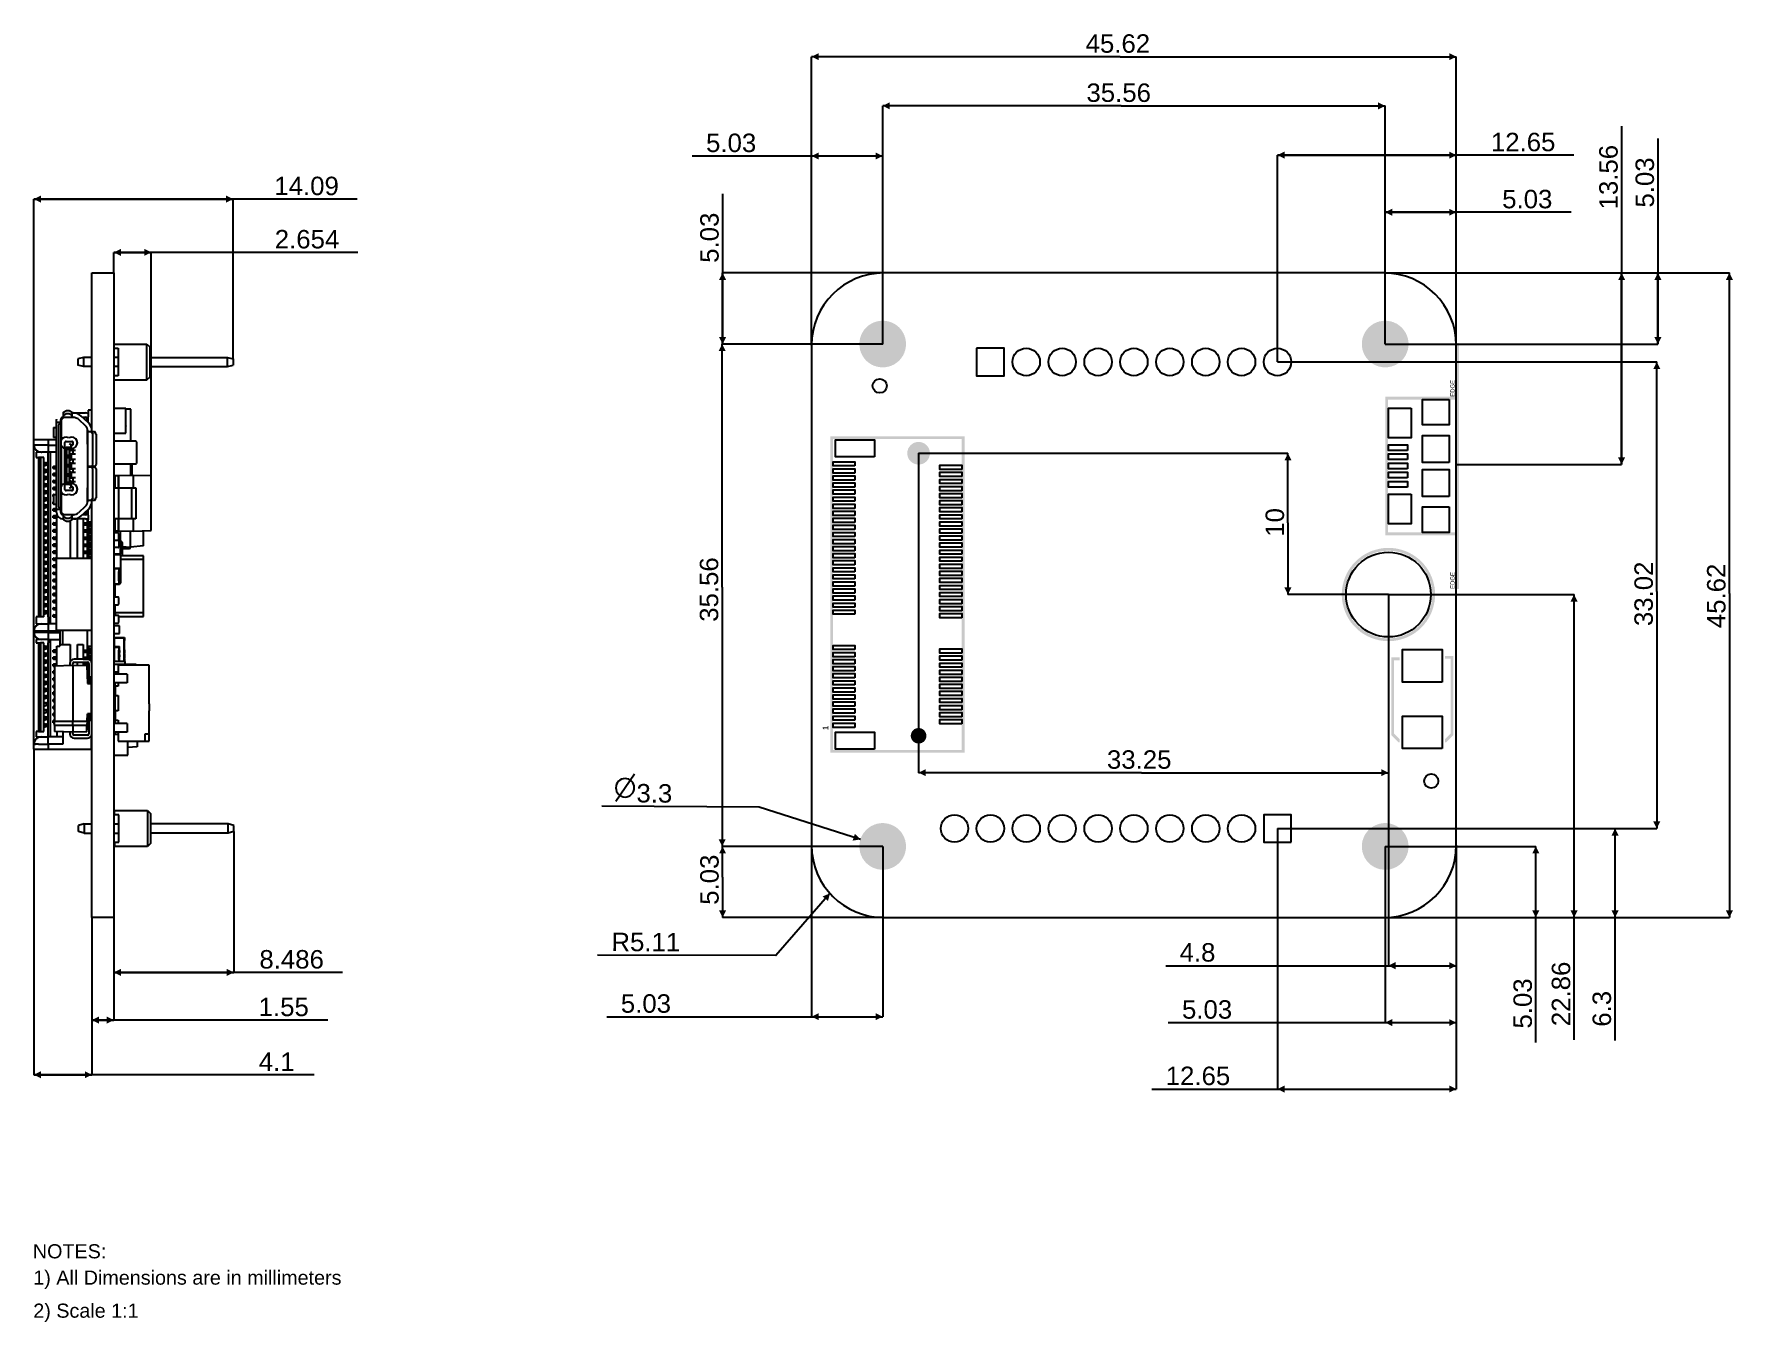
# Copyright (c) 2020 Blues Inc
# Model space of a CAD drawing. Header units: millimetres. Extents: x -156 to 264, y -126 to 171.
# Drawn here: x -100.7 to 19.6, y -28.6 to 62.5 of the extents above; entities that cross this region are included whole.
import ezdxf

# ---------------------------------------------------------------- set-up
doc = ezdxf.new("R2010")
doc.units = ezdxf.units.MM
doc.header["$MEASUREMENT"] = 0
doc.layers.add('DIMENSION', color=7, linetype='Continuous', true_color=0xffffff)

msp = doc.modelspace()

# ---------------------------------------------------------------- texts
at = {"layer": 'DIMENSION', "attachment_point": 7, "line_spacing_factor": 0.963855}
for s, insert, char_height, width in [('\\fArial;45.62', (-26.23, 61.19), 1.306, 5.7197), ('\\fArial;35.56', (-26.17, 57.71), 1.306, 5.6882), ('\\fArial;5.03', (-53.09, 54.16), 1.306, 4.6811), ('\\fArial;12.65', (2.45, 54.22), 1.306, 5.5702), ('\\fArial;14.09', (-83.64, 51.11), 1.306, 5.5702), ('\\fArial;5.03', (3.25, 50.18), 1.306, 4.6811), ('\\fArial;2.654', (-83.61, 47.34), 1.306, 5.7118), ('\\fArial;33.25', (-24.72, 10.51), 1.306, 5.6882), ('\\fArial;8.486', (-84.7, -3.63), 1.306, 5.6882), ('\\fArial;4.8', (-19.58, -3.14), 1.306, 3.7213), ('\\fArial;1.55', (-84.75, -7), 1.306, 4.5631), ('\\fArial;5.03', (-59.12, -6.76), 1.306, 4.6811), ('\\fArial;5.03', (-19.41, -7.18), 1.306, 4.6811), ('\\fArial;4.1', (-84.74, -10.86), 1.306, 3.4774), ('\\fArial;12.65', (-20.56, -11.88), 1.306, 5.5702), ('\\fArial;NOTES:', (-100.73, -24.14), 1, 5.9096), ('\\fArial;1) All Dimensions are in millimeters', (-100.7, -26.29), 1, 22.4518), ('\\fArial;2) Scale 1:1', (-100.7, -28.63), 1, 8.1084)]:
    msp.add_mtext(s, dxfattribs=dict(at, insert=insert, char_height=char_height, width=width))
for s, insert, char_height, width, rotation in [('\\fArial;13.56', (11.44, 50.12), 1.306, 5.5702, 90), ('\\fArial;5.03', (14.01, 50.25), 1.306, 4.6811, 90), ('\\fArial;5.03', (-52.18, 46.34), 1.306, 4.6811, 90), ('\\fArial;EDGE', (-0.11, 36.86), 0.3, 1.4223, 90), ('\\fArial;10', (-12.17, 26.95), 1.306, 3.0526, 90), ('\\fArial;35.56', (-52.21, 20.93), 1.306, 5.6882, 90), ('\\fArial;EDGE', (-0.11, 23.26), 0.3, 1.4223, 90), ('\\fArial;33.02', (13.93, 20.63), 1.306, 5.6646, 90), ('\\fArial;45.62', (19.07, 20.48), 1.306, 5.7197, 90), ('\\fArial;1', (-44.43, 13.26), 0.4, 0.5494, 90), ('\\fArial;3.3', (-58.02, 8.13), 1.306, 3.6741, 359.559), ('\\fArial;5.03', (-52.18, 0.9), 1.306, 4.6811, 90), ('\\fArial;R5.11', (-59.79, -2.4), 1.306, 5.6646, 359.812), ('\\fArial;22.86', (8.08, -7.69), 1.306, 5.7118, 90), ('\\fArial;5.03', (5.37, -7.86), 1.306, 4.6811, 90), ('\\fArial;6.3', (10.97, -7.73), 1.306, 3.682, 90)]:
    msp.add_mtext(s, dxfattribs=dict(at, insert=insert, char_height=char_height, width=width, rotation=rotation))

# ---------------------------------------------------------------- hatches: boundary and pattern name
at = {"layer": 'DIMENSION'}
for points in [[(-45.12, 61.18), (-45.62, 60.93), (-45.12, 60.68)], [(-0.5, 60.68), (0, 60.93), (-0.5, 61.18)], [(-40.09, 57.7), (-40.59, 57.45), (-40.09, 57.2)], [(-5.53, 57.2), (-5.03, 57.45), (-5.53, 57.7)], [(-45.12, 54.15), (-45.62, 53.9), (-45.12, 53.65)], [(-41.09, 53.65), (-40.59, 53.9), (-41.09, 54.15)], [(-12.15, 54.21), (-12.65, 53.96), (-12.15, 53.71)], [(-0.5, 53.71), (0, 53.96), (-0.5, 54.21)], [(-100.15, 51.1), (-100.65, 50.85), (-100.15, 50.6)], [(-87.06, 50.6), (-86.56, 50.85), (-87.06, 51.1)], [(-4.53, 50.17), (-5.03, 49.92), (-4.53, 49.67)], [(-0.5, 49.67), (0, 49.92), (-0.5, 50.17)], [(-94.5, 47.33), (-95, 47.08), (-94.5, 46.83)], [(-92.85, 46.83), (-92.35, 47.08), (-92.85, 47.33)], [(-51.67, 45.12), (-51.92, 45.62), (-52.17, 45.12)], [(11.95, 45.12), (11.7, 45.62), (11.45, 45.12)], [(14.52, 45.12), (14.27, 45.62), (14.02, 45.12)], [(19.58, 45.12), (19.33, 45.62), (19.08, 45.12)], [(-38.94, 40.59), (-38.94, 40.63), (-38.94, 40.66), (-38.94, 40.7), (-38.95, 40.74), (-38.95, 40.78), (-38.96, 40.81), (-38.96, 40.85), (-38.97, 40.89), (-38.98, 40.93), (-38.98, 40.97), (-38.99, 41.01), (-39, 41.04), (-39.02, 41.08), (-39.03, 41.12), (-39.04, 41.16), (-39.06, 41.2), (-39.07, 41.24), (-39.09, 41.27), (-39.11, 41.31), (-39.12, 41.35), (-39.14, 41.38), (-39.16, 41.42), (-39.19, 41.46), (-39.21, 41.49), (-39.23, 41.53), (-39.26, 41.56), (-39.28, 41.6), (-39.31, 41.63), (-39.34, 41.66), (-39.36, 41.69), (-39.39, 41.73), (-39.42, 41.76), (-39.45, 41.79), (-39.49, 41.82), (-39.52, 41.84), (-39.55, 41.87), (-39.58, 41.9), (-39.62, 41.92), (-39.65, 41.95), (-39.69, 41.97), (-39.72, 41.99), (-39.76, 42.02), (-39.8, 42.04), (-39.83, 42.06), (-39.87, 42.07), (-39.91, 42.09), (-39.94, 42.11), (-39.98, 42.12), (-40.02, 42.14), (-40.06, 42.15), (-40.1, 42.16), (-40.14, 42.18), (-40.17, 42.19), (-40.21, 42.2), (-40.25, 42.2), (-40.29, 42.21), (-40.33, 42.22), (-40.37, 42.22), (-40.4, 42.23), (-40.44, 42.23), (-40.48, 42.24), (-40.52, 42.24), (-40.55, 42.24), (-40.59, 42.24), (-40.63, 42.24), (-40.66, 42.24), (-40.7, 42.24), (-40.74, 42.23), (-40.78, 42.23), (-40.81, 42.22), (-40.85, 42.22), (-40.89, 42.21), (-40.93, 42.2), (-40.97, 42.2), (-41.01, 42.19), (-41.04, 42.18), (-41.08, 42.16), (-41.12, 42.15), (-41.16, 42.14), (-41.2, 42.12), (-41.24, 42.11), (-41.27, 42.09), (-41.31, 42.07), (-41.35, 42.06), (-41.38, 42.04), (-41.42, 42.02), (-41.46, 41.99), (-41.49, 41.97), (-41.53, 41.95), (-41.56, 41.92), (-41.6, 41.9), (-41.63, 41.87), (-41.66, 41.84), (-41.69, 41.82), (-41.73, 41.79), (-41.76, 41.76), (-41.79, 41.73), (-41.82, 41.69), (-41.84, 41.66), (-41.87, 41.63), (-41.9, 41.6), (-41.92, 41.56), (-41.95, 41.53), (-41.97, 41.49), (-41.99, 41.46), (-42.02, 41.42), (-42.04, 41.38), (-42.06, 41.35), (-42.07, 41.31), (-42.09, 41.27), (-42.11, 41.24), (-42.12, 41.2), (-42.14, 41.16), (-42.15, 41.12), (-42.16, 41.08), (-42.18, 41.04), (-42.19, 41.01), (-42.2, 40.97), (-42.2, 40.93), (-42.21, 40.89), (-42.22, 40.85), (-42.22, 40.81), (-42.23, 40.78), (-42.23, 40.74), (-42.24, 40.7), (-42.24, 40.66), (-42.24, 40.63), (-42.24, 40.59), (-42.24, 40.55), (-42.24, 40.52), (-42.24, 40.48), (-42.23, 40.44), (-42.23, 40.4), (-42.22, 40.37), (-42.22, 40.33), (-42.21, 40.29), (-42.2, 40.25), (-42.2, 40.21), (-42.19, 40.17), (-42.18, 40.14), (-42.16, 40.1), (-42.15, 40.06), (-42.14, 40.02), (-42.12, 39.98), (-42.11, 39.94), (-42.09, 39.91), (-42.07, 39.87), (-42.06, 39.83), (-42.04, 39.8), (-42.02, 39.76), (-41.99, 39.72), (-41.97, 39.69), (-41.95, 39.65), (-41.92, 39.62), (-41.9, 39.58), (-41.87, 39.55), (-41.84, 39.52), (-41.82, 39.49), (-41.79, 39.45), (-41.76, 39.42), (-41.73, 39.39), (-41.69, 39.36), (-41.66, 39.34), (-41.63, 39.31), (-41.6, 39.28), (-41.56, 39.26), (-41.53, 39.23), (-41.49, 39.21), (-41.46, 39.19), (-41.42, 39.16), (-41.38, 39.14), (-41.35, 39.12), (-41.31, 39.11), (-41.27, 39.09), (-41.24, 39.07), (-41.2, 39.06), (-41.16, 39.04), (-41.12, 39.03), (-41.08, 39.02), (-41.04, 39), (-41.01, 38.99), (-40.97, 38.98), (-40.93, 38.98), (-40.89, 38.97), (-40.85, 38.96), (-40.81, 38.96), (-40.78, 38.95), (-40.74, 38.95), (-40.7, 38.94), (-40.66, 38.94), (-40.63, 38.94), (-40.59, 38.94), (-40.55, 38.94), (-40.52, 38.94), (-40.48, 38.94), (-40.44, 38.95), (-40.4, 38.95), (-40.37, 38.96), (-40.33, 38.96), (-40.29, 38.97), (-40.25, 38.98), (-40.21, 38.98), (-40.17, 38.99), (-40.14, 39), (-40.1, 39.02), (-40.06, 39.03), (-40.02, 39.04), (-39.98, 39.06), (-39.94, 39.07), (-39.91, 39.09), (-39.87, 39.11), (-39.83, 39.12), (-39.8, 39.14), (-39.76, 39.16), (-39.72, 39.19), (-39.69, 39.21), (-39.65, 39.23), (-39.62, 39.26), (-39.58, 39.28), (-39.55, 39.31), (-39.52, 39.34), (-39.49, 39.36), (-39.45, 39.39), (-39.42, 39.42), (-39.39, 39.45), (-39.36, 39.49), (-39.34, 39.52), (-39.31, 39.55), (-39.28, 39.58), (-39.26, 39.62), (-39.23, 39.65), (-39.21, 39.69), (-39.19, 39.72), (-39.16, 39.76), (-39.14, 39.8), (-39.12, 39.83), (-39.11, 39.87), (-39.09, 39.91), (-39.07, 39.94), (-39.06, 39.98), (-39.04, 40.02), (-39.03, 40.06), (-39.02, 40.1), (-39, 40.14), (-38.99, 40.17), (-38.98, 40.21), (-38.98, 40.25), (-38.97, 40.29), (-38.96, 40.33), (-38.96, 40.37), (-38.95, 40.4), (-38.95, 40.44), (-38.94, 40.48), (-38.94, 40.52), (-38.94, 40.55)], [(-3.38, 40.59), (-3.38, 40.63), (-3.38, 40.66), (-3.38, 40.7), (-3.39, 40.74), (-3.39, 40.78), (-3.4, 40.81), (-3.4, 40.85), (-3.41, 40.89), (-3.42, 40.93), (-3.42, 40.97), (-3.43, 41.01), (-3.44, 41.04), (-3.46, 41.08), (-3.47, 41.12), (-3.48, 41.16), (-3.5, 41.2), (-3.51, 41.24), (-3.53, 41.27), (-3.55, 41.31), (-3.56, 41.35), (-3.58, 41.38), (-3.6, 41.42), (-3.63, 41.46), (-3.65, 41.49), (-3.67, 41.53), (-3.7, 41.56), (-3.72, 41.6), (-3.75, 41.63), (-3.78, 41.66), (-3.8, 41.69), (-3.83, 41.73), (-3.86, 41.76), (-3.89, 41.79), (-3.93, 41.82), (-3.96, 41.84), (-3.99, 41.87), (-4.02, 41.9), (-4.06, 41.92), (-4.09, 41.95), (-4.13, 41.97), (-4.16, 41.99), (-4.2, 42.02), (-4.24, 42.04), (-4.27, 42.06), (-4.31, 42.07), (-4.35, 42.09), (-4.38, 42.11), (-4.42, 42.12), (-4.46, 42.14), (-4.5, 42.15), (-4.54, 42.16), (-4.58, 42.18), (-4.61, 42.19), (-4.65, 42.2), (-4.69, 42.2), (-4.73, 42.21), (-4.77, 42.22), (-4.81, 42.22), (-4.84, 42.23), (-4.88, 42.23), (-4.92, 42.24), (-4.96, 42.24), (-4.99, 42.24), (-5.03, 42.24), (-5.07, 42.24), (-5.1, 42.24), (-5.14, 42.24), (-5.18, 42.23), (-5.22, 42.23), (-5.25, 42.22), (-5.29, 42.22), (-5.33, 42.21), (-5.37, 42.2), (-5.41, 42.2), (-5.45, 42.19), (-5.48, 42.18), (-5.52, 42.16), (-5.56, 42.15), (-5.6, 42.14), (-5.64, 42.12), (-5.68, 42.11), (-5.71, 42.09), (-5.75, 42.07), (-5.79, 42.06), (-5.82, 42.04), (-5.86, 42.02), (-5.9, 41.99), (-5.93, 41.97), (-5.97, 41.95), (-6, 41.92), (-6.04, 41.9), (-6.07, 41.87), (-6.1, 41.84), (-6.13, 41.82), (-6.17, 41.79), (-6.2, 41.76), (-6.23, 41.73), (-6.26, 41.69), (-6.28, 41.66), (-6.31, 41.63), (-6.34, 41.6), (-6.36, 41.56), (-6.39, 41.53), (-6.41, 41.49), (-6.43, 41.46), (-6.46, 41.42), (-6.48, 41.38), (-6.5, 41.35), (-6.51, 41.31), (-6.53, 41.27), (-6.55, 41.24), (-6.56, 41.2), (-6.58, 41.16), (-6.59, 41.12), (-6.6, 41.08), (-6.62, 41.04), (-6.63, 41.01), (-6.64, 40.97), (-6.64, 40.93), (-6.65, 40.89), (-6.66, 40.85), (-6.66, 40.81), (-6.67, 40.78), (-6.67, 40.74), (-6.68, 40.7), (-6.68, 40.66), (-6.68, 40.63), (-6.68, 40.59), (-6.68, 40.55), (-6.68, 40.52), (-6.68, 40.48), (-6.67, 40.44), (-6.67, 40.4), (-6.66, 40.37), (-6.66, 40.33), (-6.65, 40.29), (-6.64, 40.25), (-6.64, 40.21), (-6.63, 40.17), (-6.62, 40.14), (-6.6, 40.1), (-6.59, 40.06), (-6.58, 40.02), (-6.56, 39.98), (-6.55, 39.94), (-6.53, 39.91), (-6.51, 39.87), (-6.5, 39.83), (-6.48, 39.8), (-6.46, 39.76), (-6.43, 39.72), (-6.41, 39.69), (-6.39, 39.65), (-6.36, 39.62), (-6.34, 39.58), (-6.31, 39.55), (-6.28, 39.52), (-6.26, 39.49), (-6.23, 39.45), (-6.2, 39.42), (-6.17, 39.39), (-6.13, 39.36), (-6.1, 39.34), (-6.07, 39.31), (-6.04, 39.28), (-6, 39.26), (-5.97, 39.23), (-5.93, 39.21), (-5.9, 39.19), (-5.86, 39.16), (-5.82, 39.14), (-5.79, 39.12), (-5.75, 39.11), (-5.71, 39.09), (-5.68, 39.07), (-5.64, 39.06), (-5.6, 39.04), (-5.56, 39.03), (-5.52, 39.02), (-5.48, 39), (-5.45, 38.99), (-5.41, 38.98), (-5.37, 38.98), (-5.33, 38.97), (-5.29, 38.96), (-5.25, 38.96), (-5.22, 38.95), (-5.18, 38.95), (-5.14, 38.94), (-5.1, 38.94), (-5.07, 38.94), (-5.03, 38.94), (-4.99, 38.94), (-4.96, 38.94), (-4.92, 38.94), (-4.88, 38.95), (-4.84, 38.95), (-4.81, 38.96), (-4.77, 38.96), (-4.73, 38.97), (-4.69, 38.98), (-4.65, 38.98), (-4.61, 38.99), (-4.58, 39), (-4.54, 39.02), (-4.5, 39.03), (-4.46, 39.04), (-4.42, 39.06), (-4.38, 39.07), (-4.35, 39.09), (-4.31, 39.11), (-4.27, 39.12), (-4.24, 39.14), (-4.2, 39.16), (-4.16, 39.19), (-4.13, 39.21), (-4.09, 39.23), (-4.06, 39.26), (-4.02, 39.28), (-3.99, 39.31), (-3.96, 39.34), (-3.93, 39.36), (-3.89, 39.39), (-3.86, 39.42), (-3.83, 39.45), (-3.8, 39.49), (-3.78, 39.52), (-3.75, 39.55), (-3.72, 39.58), (-3.7, 39.62), (-3.67, 39.65), (-3.65, 39.69), (-3.63, 39.72), (-3.6, 39.76), (-3.58, 39.8), (-3.56, 39.83), (-3.55, 39.87), (-3.53, 39.91), (-3.51, 39.94), (-3.5, 39.98), (-3.48, 40.02), (-3.47, 40.06), (-3.46, 40.1), (-3.44, 40.14), (-3.43, 40.17), (-3.42, 40.21), (-3.42, 40.25), (-3.41, 40.29), (-3.4, 40.33), (-3.4, 40.37), (-3.39, 40.4), (-3.39, 40.44), (-3.38, 40.48), (-3.38, 40.52), (-3.38, 40.55)], [(-52.17, 41.09), (-51.92, 40.59), (-51.67, 41.09)], [(14.02, 41.09), (14.27, 40.59), (14.52, 41.09)], [(-51.7, 40.09), (-51.95, 40.59), (-52.2, 40.09)], [(14.44, 38.82), (14.19, 39.32), (13.94, 38.82)], [(-37.25, 32.86), (-37.25, 32.88), (-37.25, 32.9), (-37.25, 32.91), (-37.25, 32.93), (-37.25, 32.95), (-37.26, 32.97), (-37.26, 32.99), (-37.26, 33.01), (-37.27, 33.02), (-37.27, 33.04), (-37.28, 33.06), (-37.28, 33.08), (-37.29, 33.1), (-37.29, 33.12), (-37.3, 33.14), (-37.31, 33.15), (-37.31, 33.17), (-37.32, 33.19), (-37.33, 33.21), (-37.34, 33.23), (-37.35, 33.25), (-37.36, 33.26), (-37.37, 33.28), (-37.38, 33.3), (-37.39, 33.31), (-37.4, 33.33), (-37.42, 33.35), (-37.43, 33.36), (-37.44, 33.38), (-37.46, 33.4), (-37.47, 33.41), (-37.48, 33.43), (-37.5, 33.44), (-37.51, 33.45), (-37.53, 33.47), (-37.55, 33.48), (-37.56, 33.49), (-37.58, 33.51), (-37.59, 33.52), (-37.61, 33.53), (-37.63, 33.54), (-37.65, 33.55), (-37.66, 33.56), (-37.68, 33.57), (-37.7, 33.58), (-37.72, 33.59), (-37.74, 33.6), (-37.75, 33.6), (-37.77, 33.61), (-37.79, 33.62), (-37.81, 33.62), (-37.83, 33.63), (-37.85, 33.63), (-37.87, 33.64), (-37.89, 33.64), (-37.9, 33.65), (-37.92, 33.65), (-37.94, 33.65), (-37.96, 33.65), (-37.98, 33.66), (-38, 33.66), (-38.01, 33.66), (-38.03, 33.66), (-38.05, 33.66), (-38.07, 33.66), (-38.09, 33.66), (-38.1, 33.66), (-38.12, 33.66), (-38.14, 33.65), (-38.16, 33.65), (-38.18, 33.65), (-38.19, 33.65), (-38.21, 33.64), (-38.23, 33.64), (-38.25, 33.63), (-38.27, 33.63), (-38.29, 33.62), (-38.31, 33.62), (-38.33, 33.61), (-38.34, 33.6), (-38.36, 33.6), (-38.38, 33.59), (-38.4, 33.58), (-38.42, 33.57), (-38.43, 33.56), (-38.45, 33.55), (-38.47, 33.54), (-38.49, 33.53), (-38.5, 33.52), (-38.52, 33.51), (-38.54, 33.49), (-38.55, 33.48), (-38.57, 33.47), (-38.59, 33.45), (-38.6, 33.44), (-38.62, 33.43), (-38.63, 33.41), (-38.64, 33.4), (-38.66, 33.38), (-38.67, 33.36), (-38.68, 33.35), (-38.7, 33.33), (-38.71, 33.31), (-38.72, 33.3), (-38.73, 33.28), (-38.74, 33.26), (-38.75, 33.25), (-38.76, 33.23), (-38.77, 33.21), (-38.78, 33.19), (-38.79, 33.17), (-38.79, 33.15), (-38.8, 33.14), (-38.81, 33.12), (-38.81, 33.1), (-38.82, 33.08), (-38.82, 33.06), (-38.83, 33.04), (-38.83, 33.02), (-38.84, 33.01), (-38.84, 32.99), (-38.84, 32.97), (-38.84, 32.95), (-38.85, 32.93), (-38.85, 32.91), (-38.85, 32.9), (-38.85, 32.88), (-38.85, 32.86), (-38.85, 32.84), (-38.85, 32.82), (-38.85, 32.81), (-38.85, 32.79), (-38.84, 32.77), (-38.84, 32.75), (-38.84, 32.73), (-38.84, 32.71), (-38.83, 32.7), (-38.83, 32.68), (-38.82, 32.66), (-38.82, 32.64), (-38.81, 32.62), (-38.81, 32.6), (-38.8, 32.58), (-38.79, 32.57), (-38.79, 32.55), (-38.78, 32.53), (-38.77, 32.51), (-38.76, 32.49), (-38.75, 32.47), (-38.74, 32.46), (-38.73, 32.44), (-38.72, 32.42), (-38.71, 32.41), (-38.7, 32.39), (-38.68, 32.37), (-38.67, 32.36), (-38.66, 32.34), (-38.64, 32.32), (-38.63, 32.31), (-38.62, 32.29), (-38.6, 32.28), (-38.59, 32.27), (-38.57, 32.25), (-38.55, 32.24), (-38.54, 32.23), (-38.52, 32.21), (-38.5, 32.2), (-38.49, 32.19), (-38.47, 32.18), (-38.45, 32.17), (-38.43, 32.16), (-38.42, 32.15), (-38.4, 32.14), (-38.38, 32.13), (-38.36, 32.12), (-38.34, 32.12), (-38.33, 32.11), (-38.31, 32.1), (-38.29, 32.1), (-38.27, 32.09), (-38.25, 32.09), (-38.23, 32.08), (-38.21, 32.08), (-38.19, 32.07), (-38.18, 32.07), (-38.16, 32.07), (-38.14, 32.06), (-38.12, 32.06), (-38.1, 32.06), (-38.09, 32.06), (-38.07, 32.06), (-38.05, 32.06), (-38.03, 32.06), (-38.01, 32.06), (-38, 32.06), (-37.98, 32.06), (-37.96, 32.06), (-37.94, 32.07), (-37.92, 32.07), (-37.9, 32.07), (-37.89, 32.08), (-37.87, 32.08), (-37.85, 32.09), (-37.83, 32.09), (-37.81, 32.1), (-37.79, 32.1), (-37.77, 32.11), (-37.75, 32.12), (-37.74, 32.12), (-37.72, 32.13), (-37.7, 32.14), (-37.68, 32.15), (-37.66, 32.16), (-37.65, 32.17), (-37.63, 32.18), (-37.61, 32.19), (-37.59, 32.2), (-37.58, 32.21), (-37.56, 32.23), (-37.55, 32.24), (-37.53, 32.25), (-37.51, 32.27), (-37.5, 32.28), (-37.48, 32.29), (-37.47, 32.31), (-37.46, 32.32), (-37.44, 32.34), (-37.43, 32.36), (-37.42, 32.37), (-37.4, 32.39), (-37.39, 32.41), (-37.38, 32.42), (-37.37, 32.44), (-37.36, 32.46), (-37.35, 32.47), (-37.34, 32.49), (-37.33, 32.51), (-37.32, 32.53), (-37.31, 32.55), (-37.31, 32.57), (-37.3, 32.58), (-37.29, 32.6), (-37.29, 32.62), (-37.28, 32.64), (-37.28, 32.66), (-37.27, 32.68), (-37.27, 32.7), (-37.26, 32.71), (-37.26, 32.73), (-37.26, 32.75), (-37.25, 32.77), (-37.25, 32.79), (-37.25, 32.81), (-37.25, 32.82), (-37.25, 32.84)], [(-11.66, 32.36), (-11.91, 32.86), (-12.16, 32.36)], [(11.45, 32.56), (11.7, 32.06), (11.95, 32.56)], [(-12.16, 23.36), (-11.91, 22.86), (-11.66, 23.36)], [(8.59, 22.36), (8.34, 22.86), (8.09, 22.36)], [(-37.5, 12.86), (-37.5, 12.87), (-37.5, 12.88), (-37.5, 12.9), (-37.5, 12.91), (-37.5, 12.92), (-37.5, 12.94), (-37.51, 12.95), (-37.51, 12.96), (-37.51, 12.97), (-37.51, 12.99), (-37.52, 13), (-37.52, 13.01), (-37.52, 13.02), (-37.53, 13.04), (-37.53, 13.05), (-37.54, 13.06), (-37.54, 13.08), (-37.55, 13.09), (-37.55, 13.1), (-37.56, 13.11), (-37.57, 13.13), (-37.57, 13.14), (-37.58, 13.15), (-37.59, 13.16), (-37.6, 13.17), (-37.61, 13.18), (-37.61, 13.2), (-37.62, 13.21), (-37.63, 13.22), (-37.64, 13.23), (-37.65, 13.24), (-37.66, 13.25), (-37.67, 13.26), (-37.68, 13.27), (-37.69, 13.28), (-37.7, 13.29), (-37.71, 13.3), (-37.73, 13.3), (-37.74, 13.31), (-37.75, 13.32), (-37.76, 13.33), (-37.77, 13.34), (-37.78, 13.34), (-37.8, 13.35), (-37.81, 13.36), (-37.82, 13.36), (-37.83, 13.37), (-37.85, 13.37), (-37.86, 13.38), (-37.87, 13.38), (-37.89, 13.39), (-37.9, 13.39), (-37.91, 13.39), (-37.92, 13.4), (-37.94, 13.4), (-37.95, 13.4), (-37.96, 13.4), (-37.97, 13.41), (-37.99, 13.41), (-38, 13.41), (-38.01, 13.41), (-38.02, 13.41), (-38.04, 13.41), (-38.05, 13.41), (-38.06, 13.41), (-38.07, 13.41), (-38.09, 13.41), (-38.1, 13.41), (-38.11, 13.41), (-38.12, 13.41), (-38.14, 13.4), (-38.15, 13.4), (-38.16, 13.4), (-38.17, 13.4), (-38.19, 13.39), (-38.2, 13.39), (-38.21, 13.39), (-38.23, 13.38), (-38.24, 13.38), (-38.25, 13.37), (-38.26, 13.37), (-38.28, 13.36), (-38.29, 13.36), (-38.3, 13.35), (-38.31, 13.34), (-38.33, 13.34), (-38.34, 13.33), (-38.35, 13.32), (-38.36, 13.31), (-38.37, 13.3), (-38.38, 13.3), (-38.4, 13.29), (-38.41, 13.28), (-38.42, 13.27), (-38.43, 13.26), (-38.44, 13.25), (-38.45, 13.24), (-38.46, 13.23), (-38.47, 13.22), (-38.48, 13.21), (-38.49, 13.2), (-38.49, 13.18), (-38.5, 13.17), (-38.51, 13.16), (-38.52, 13.15), (-38.52, 13.14), (-38.53, 13.13), (-38.54, 13.11), (-38.54, 13.1), (-38.55, 13.09), (-38.56, 13.08), (-38.56, 13.06), (-38.57, 13.05), (-38.57, 13.04), (-38.57, 13.02), (-38.58, 13.01), (-38.58, 13), (-38.58, 12.99), (-38.59, 12.97), (-38.59, 12.96), (-38.59, 12.95), (-38.59, 12.94), (-38.6, 12.92), (-38.6, 12.91), (-38.6, 12.9), (-38.6, 12.88), (-38.6, 12.87), (-38.6, 12.86), (-38.6, 12.85), (-38.6, 12.84), (-38.6, 12.82), (-38.6, 12.81), (-38.6, 12.8), (-38.59, 12.79), (-38.59, 12.77), (-38.59, 12.76), (-38.59, 12.75), (-38.58, 12.73), (-38.58, 12.72), (-38.58, 12.71), (-38.57, 12.7), (-38.57, 12.68), (-38.57, 12.67), (-38.56, 12.66), (-38.56, 12.65), (-38.55, 12.63), (-38.54, 12.62), (-38.54, 12.61), (-38.53, 12.6), (-38.52, 12.58), (-38.52, 12.57), (-38.51, 12.56), (-38.5, 12.55), (-38.49, 12.54), (-38.49, 12.52), (-38.48, 12.51), (-38.47, 12.5), (-38.46, 12.49), (-38.45, 12.48), (-38.44, 12.47), (-38.43, 12.46), (-38.42, 12.45), (-38.41, 12.44), (-38.4, 12.43), (-38.38, 12.42), (-38.37, 12.42), (-38.36, 12.41), (-38.35, 12.4), (-38.34, 12.39), (-38.33, 12.39), (-38.31, 12.38), (-38.3, 12.37), (-38.29, 12.37), (-38.28, 12.36), (-38.26, 12.35), (-38.25, 12.35), (-38.24, 12.34), (-38.23, 12.34), (-38.21, 12.34), (-38.2, 12.33), (-38.19, 12.33), (-38.17, 12.32), (-38.16, 12.32), (-38.15, 12.32), (-38.14, 12.32), (-38.12, 12.32), (-38.11, 12.31), (-38.1, 12.31), (-38.09, 12.31), (-38.07, 12.31), (-38.06, 12.31), (-38.05, 12.31), (-38.04, 12.31), (-38.02, 12.31), (-38.01, 12.31), (-38, 12.31), (-37.99, 12.31), (-37.97, 12.32), (-37.96, 12.32), (-37.95, 12.32), (-37.94, 12.32), (-37.92, 12.32), (-37.91, 12.33), (-37.9, 12.33), (-37.89, 12.34), (-37.87, 12.34), (-37.86, 12.34), (-37.85, 12.35), (-37.83, 12.35), (-37.82, 12.36), (-37.81, 12.37), (-37.8, 12.37), (-37.78, 12.38), (-37.77, 12.39), (-37.76, 12.39), (-37.75, 12.4), (-37.74, 12.41), (-37.73, 12.42), (-37.71, 12.42), (-37.7, 12.43), (-37.69, 12.44), (-37.68, 12.45), (-37.67, 12.46), (-37.66, 12.47), (-37.65, 12.48), (-37.64, 12.49), (-37.63, 12.5), (-37.62, 12.51), (-37.61, 12.52), (-37.61, 12.54), (-37.6, 12.55), (-37.59, 12.56), (-37.58, 12.57), (-37.57, 12.58), (-37.57, 12.6), (-37.56, 12.61), (-37.55, 12.62), (-37.55, 12.63), (-37.54, 12.65), (-37.54, 12.66), (-37.53, 12.67), (-37.53, 12.68), (-37.52, 12.7), (-37.52, 12.71), (-37.52, 12.72), (-37.51, 12.73), (-37.51, 12.75), (-37.51, 12.76), (-37.51, 12.77), (-37.5, 12.79), (-37.5, 12.8), (-37.5, 12.81), (-37.5, 12.82), (-37.5, 12.84), (-37.5, 12.85)], [(-37.55, 10.5), (-38.05, 10.25), (-37.55, 10)], [(-5.3, 10), (-4.8, 10.25), (-5.3, 10.5)], [(-38.94, 5.03), (-38.94, 5.07), (-38.94, 5.1), (-38.94, 5.14), (-38.95, 5.18), (-38.95, 5.22), (-38.96, 5.25), (-38.96, 5.29), (-38.97, 5.33), (-38.98, 5.37), (-38.98, 5.41), (-38.99, 5.45), (-39, 5.48), (-39.02, 5.52), (-39.03, 5.56), (-39.04, 5.6), (-39.06, 5.64), (-39.07, 5.68), (-39.09, 5.71), (-39.11, 5.75), (-39.12, 5.79), (-39.14, 5.82), (-39.16, 5.86), (-39.19, 5.9), (-39.21, 5.93), (-39.23, 5.97), (-39.26, 6), (-39.28, 6.04), (-39.31, 6.07), (-39.34, 6.1), (-39.36, 6.13), (-39.39, 6.17), (-39.42, 6.2), (-39.45, 6.23), (-39.49, 6.26), (-39.52, 6.28), (-39.55, 6.31), (-39.58, 6.34), (-39.62, 6.36), (-39.65, 6.39), (-39.69, 6.41), (-39.72, 6.43), (-39.76, 6.46), (-39.8, 6.48), (-39.83, 6.5), (-39.87, 6.51), (-39.91, 6.53), (-39.94, 6.55), (-39.98, 6.56), (-40.02, 6.58), (-40.06, 6.59), (-40.1, 6.6), (-40.14, 6.62), (-40.17, 6.63), (-40.21, 6.64), (-40.25, 6.64), (-40.29, 6.65), (-40.33, 6.66), (-40.37, 6.66), (-40.4, 6.67), (-40.44, 6.67), (-40.48, 6.68), (-40.52, 6.68), (-40.55, 6.68), (-40.59, 6.68), (-40.63, 6.68), (-40.66, 6.68), (-40.7, 6.68), (-40.74, 6.67), (-40.78, 6.67), (-40.81, 6.66), (-40.85, 6.66), (-40.89, 6.65), (-40.93, 6.64), (-40.97, 6.64), (-41.01, 6.63), (-41.04, 6.62), (-41.08, 6.6), (-41.12, 6.59), (-41.16, 6.58), (-41.2, 6.56), (-41.24, 6.55), (-41.27, 6.53), (-41.31, 6.51), (-41.35, 6.5), (-41.38, 6.48), (-41.42, 6.46), (-41.46, 6.43), (-41.49, 6.41), (-41.53, 6.39), (-41.56, 6.36), (-41.6, 6.34), (-41.63, 6.31), (-41.66, 6.28), (-41.69, 6.26), (-41.73, 6.23), (-41.76, 6.2), (-41.79, 6.17), (-41.82, 6.13), (-41.84, 6.1), (-41.87, 6.07), (-41.9, 6.04), (-41.92, 6), (-41.95, 5.97), (-41.97, 5.93), (-41.99, 5.9), (-42.02, 5.86), (-42.04, 5.82), (-42.06, 5.79), (-42.07, 5.75), (-42.09, 5.71), (-42.11, 5.68), (-42.12, 5.64), (-42.14, 5.6), (-42.15, 5.56), (-42.16, 5.52), (-42.18, 5.48), (-42.19, 5.45), (-42.2, 5.41), (-42.2, 5.37), (-42.21, 5.33), (-42.22, 5.29), (-42.22, 5.25), (-42.23, 5.22), (-42.23, 5.18), (-42.24, 5.14), (-42.24, 5.1), (-42.24, 5.07), (-42.24, 5.03), (-42.24, 4.99), (-42.24, 4.96), (-42.24, 4.92), (-42.23, 4.88), (-42.23, 4.84), (-42.22, 4.81), (-42.22, 4.77), (-42.21, 4.73), (-42.2, 4.69), (-42.2, 4.65), (-42.19, 4.61), (-42.18, 4.58), (-42.16, 4.54), (-42.15, 4.5), (-42.14, 4.46), (-42.12, 4.42), (-42.11, 4.38), (-42.09, 4.35), (-42.07, 4.31), (-42.06, 4.27), (-42.04, 4.24), (-42.02, 4.2), (-41.99, 4.16), (-41.97, 4.13), (-41.95, 4.09), (-41.92, 4.06), (-41.9, 4.02), (-41.87, 3.99), (-41.84, 3.96), (-41.82, 3.93), (-41.79, 3.89), (-41.76, 3.86), (-41.73, 3.83), (-41.69, 3.8), (-41.66, 3.78), (-41.63, 3.75), (-41.6, 3.72), (-41.56, 3.7), (-41.53, 3.67), (-41.49, 3.65), (-41.46, 3.63), (-41.42, 3.6), (-41.38, 3.58), (-41.35, 3.56), (-41.31, 3.55), (-41.27, 3.53), (-41.24, 3.51), (-41.2, 3.5), (-41.16, 3.48), (-41.12, 3.47), (-41.08, 3.46), (-41.04, 3.44), (-41.01, 3.43), (-40.97, 3.42), (-40.93, 3.42), (-40.89, 3.41), (-40.85, 3.4), (-40.81, 3.4), (-40.78, 3.39), (-40.74, 3.39), (-40.7, 3.38), (-40.66, 3.38), (-40.63, 3.38), (-40.59, 3.38), (-40.55, 3.38), (-40.52, 3.38), (-40.48, 3.38), (-40.44, 3.39), (-40.4, 3.39), (-40.37, 3.4), (-40.33, 3.4), (-40.29, 3.41), (-40.25, 3.42), (-40.21, 3.42), (-40.17, 3.43), (-40.14, 3.44), (-40.1, 3.46), (-40.06, 3.47), (-40.02, 3.48), (-39.98, 3.5), (-39.94, 3.51), (-39.91, 3.53), (-39.87, 3.55), (-39.83, 3.56), (-39.8, 3.58), (-39.76, 3.6), (-39.72, 3.63), (-39.69, 3.65), (-39.65, 3.67), (-39.62, 3.7), (-39.58, 3.72), (-39.55, 3.75), (-39.52, 3.78), (-39.49, 3.8), (-39.45, 3.83), (-39.42, 3.86), (-39.39, 3.89), (-39.36, 3.93), (-39.34, 3.96), (-39.31, 3.99), (-39.28, 4.02), (-39.26, 4.06), (-39.23, 4.09), (-39.21, 4.13), (-39.19, 4.16), (-39.16, 4.2), (-39.14, 4.24), (-39.12, 4.27), (-39.11, 4.31), (-39.09, 4.35), (-39.07, 4.38), (-39.06, 4.42), (-39.04, 4.46), (-39.03, 4.5), (-39.02, 4.54), (-39, 4.58), (-38.99, 4.61), (-38.98, 4.65), (-38.98, 4.69), (-38.97, 4.73), (-38.96, 4.77), (-38.96, 4.81), (-38.95, 4.84), (-38.95, 4.88), (-38.94, 4.92), (-38.94, 4.96), (-38.94, 4.99)], [(-3.38, 5.03), (-3.38, 5.07), (-3.38, 5.1), (-3.38, 5.14), (-3.39, 5.18), (-3.39, 5.22), (-3.4, 5.25), (-3.4, 5.29), (-3.41, 5.33), (-3.42, 5.37), (-3.42, 5.41), (-3.43, 5.45), (-3.44, 5.48), (-3.46, 5.52), (-3.47, 5.56), (-3.48, 5.6), (-3.5, 5.64), (-3.51, 5.68), (-3.53, 5.71), (-3.55, 5.75), (-3.56, 5.79), (-3.58, 5.82), (-3.6, 5.86), (-3.63, 5.9), (-3.65, 5.93), (-3.67, 5.97), (-3.7, 6), (-3.72, 6.04), (-3.75, 6.07), (-3.78, 6.1), (-3.8, 6.13), (-3.83, 6.17), (-3.86, 6.2), (-3.89, 6.23), (-3.93, 6.26), (-3.96, 6.28), (-3.99, 6.31), (-4.02, 6.34), (-4.06, 6.36), (-4.09, 6.39), (-4.13, 6.41), (-4.16, 6.43), (-4.2, 6.46), (-4.24, 6.48), (-4.27, 6.5), (-4.31, 6.51), (-4.35, 6.53), (-4.38, 6.55), (-4.42, 6.56), (-4.46, 6.58), (-4.5, 6.59), (-4.54, 6.6), (-4.58, 6.62), (-4.61, 6.63), (-4.65, 6.64), (-4.69, 6.64), (-4.73, 6.65), (-4.77, 6.66), (-4.81, 6.66), (-4.84, 6.67), (-4.88, 6.67), (-4.92, 6.68), (-4.96, 6.68), (-4.99, 6.68), (-5.03, 6.68), (-5.07, 6.68), (-5.1, 6.68), (-5.14, 6.68), (-5.18, 6.67), (-5.22, 6.67), (-5.25, 6.66), (-5.29, 6.66), (-5.33, 6.65), (-5.37, 6.64), (-5.41, 6.64), (-5.45, 6.63), (-5.48, 6.62), (-5.52, 6.6), (-5.56, 6.59), (-5.6, 6.58), (-5.64, 6.56), (-5.68, 6.55), (-5.71, 6.53), (-5.75, 6.51), (-5.79, 6.5), (-5.82, 6.48), (-5.86, 6.46), (-5.9, 6.43), (-5.93, 6.41), (-5.97, 6.39), (-6, 6.36), (-6.04, 6.34), (-6.07, 6.31), (-6.1, 6.28), (-6.13, 6.26), (-6.17, 6.23), (-6.2, 6.2), (-6.23, 6.17), (-6.26, 6.13), (-6.28, 6.1), (-6.31, 6.07), (-6.34, 6.04), (-6.36, 6), (-6.39, 5.97), (-6.41, 5.93), (-6.43, 5.9), (-6.46, 5.86), (-6.48, 5.82), (-6.5, 5.79), (-6.51, 5.75), (-6.53, 5.71), (-6.55, 5.68), (-6.56, 5.64), (-6.58, 5.6), (-6.59, 5.56), (-6.6, 5.52), (-6.62, 5.48), (-6.63, 5.45), (-6.64, 5.41), (-6.64, 5.37), (-6.65, 5.33), (-6.66, 5.29), (-6.66, 5.25), (-6.67, 5.22), (-6.67, 5.18), (-6.68, 5.14), (-6.68, 5.1), (-6.68, 5.07), (-6.68, 5.03), (-6.68, 4.99), (-6.68, 4.96), (-6.68, 4.92), (-6.67, 4.88), (-6.67, 4.84), (-6.66, 4.81), (-6.66, 4.77), (-6.65, 4.73), (-6.64, 4.69), (-6.64, 4.65), (-6.63, 4.61), (-6.62, 4.58), (-6.6, 4.54), (-6.59, 4.5), (-6.58, 4.46), (-6.56, 4.42), (-6.55, 4.38), (-6.53, 4.35), (-6.51, 4.31), (-6.5, 4.27), (-6.48, 4.24), (-6.46, 4.2), (-6.43, 4.16), (-6.41, 4.13), (-6.39, 4.09), (-6.36, 4.06), (-6.34, 4.02), (-6.31, 3.99), (-6.28, 3.96), (-6.26, 3.93), (-6.23, 3.89), (-6.2, 3.86), (-6.17, 3.83), (-6.13, 3.8), (-6.1, 3.78), (-6.07, 3.75), (-6.04, 3.72), (-6, 3.7), (-5.97, 3.67), (-5.93, 3.65), (-5.9, 3.63), (-5.86, 3.6), (-5.82, 3.58), (-5.79, 3.56), (-5.75, 3.55), (-5.71, 3.53), (-5.68, 3.51), (-5.64, 3.5), (-5.6, 3.48), (-5.56, 3.47), (-5.52, 3.46), (-5.48, 3.44), (-5.45, 3.43), (-5.41, 3.42), (-5.37, 3.42), (-5.33, 3.41), (-5.29, 3.4), (-5.25, 3.4), (-5.22, 3.39), (-5.18, 3.39), (-5.14, 3.38), (-5.1, 3.38), (-5.07, 3.38), (-5.03, 3.38), (-4.99, 3.38), (-4.96, 3.38), (-4.92, 3.38), (-4.88, 3.39), (-4.84, 3.39), (-4.81, 3.4), (-4.77, 3.4), (-4.73, 3.41), (-4.69, 3.42), (-4.65, 3.42), (-4.61, 3.43), (-4.58, 3.44), (-4.54, 3.46), (-4.5, 3.47), (-4.46, 3.48), (-4.42, 3.5), (-4.38, 3.51), (-4.35, 3.53), (-4.31, 3.55), (-4.27, 3.56), (-4.24, 3.58), (-4.2, 3.6), (-4.16, 3.63), (-4.13, 3.65), (-4.09, 3.67), (-4.06, 3.7), (-4.02, 3.72), (-3.99, 3.75), (-3.96, 3.78), (-3.93, 3.8), (-3.89, 3.83), (-3.86, 3.86), (-3.83, 3.89), (-3.8, 3.93), (-3.78, 3.96), (-3.75, 3.99), (-3.72, 4.02), (-3.7, 4.06), (-3.67, 4.09), (-3.65, 4.13), (-3.63, 4.16), (-3.6, 4.2), (-3.58, 4.24), (-3.56, 4.27), (-3.55, 4.31), (-3.53, 4.35), (-3.51, 4.38), (-3.5, 4.42), (-3.48, 4.46), (-3.47, 4.5), (-3.46, 4.54), (-3.44, 4.58), (-3.43, 4.61), (-3.42, 4.65), (-3.42, 4.69), (-3.41, 4.73), (-3.4, 4.77), (-3.4, 4.81), (-3.39, 4.84), (-3.39, 4.88), (-3.38, 4.92), (-3.38, 4.96), (-3.38, 4.99)], [(11.49, 5.8), (11.24, 6.3), (10.99, 5.8)], [(13.94, 6.8), (14.19, 6.3), (14.44, 6.8)], [(-52.2, 5.53), (-51.95, 5.03), (-51.7, 5.53)], [(-51.67, 4.53), (-51.92, 5.03), (-52.17, 4.53)], [(-42.72, 5.44), (-42.16, 5.53), (-42.56, 5.92)], [(5.88, 4.53), (5.63, 5.03), (5.38, 4.53)], [(-44.46, 1.17), (-44.32, 1.71), (-44.84, 1.49)], [(-52.17, 0.5), (-51.92, 0), (-51.67, 0.5)], [(5.38, 0.5), (5.63, 0), (5.88, 0.5)], [(8.09, 0.5), (8.34, 0), (8.59, 0.5)], [(10.99, 0.5), (11.24, 0), (11.49, 0.5)], [(19.08, 0.5), (19.33, 0), (19.58, 0.5)], [(-4.3, -3.16), (-4.8, -3.41), (-4.3, -3.66)], [(-0.5, -3.66), (0, -3.41), (-0.5, -3.16)], [(-94.5, -3.64), (-95, -3.89), (-94.5, -4.14)], [(-87.01, -4.14), (-86.51, -3.89), (-87.01, -3.64)], [(-96.05, -7.01), (-96.55, -7.26), (-96.05, -7.51)], [(-95.5, -7.51), (-95, -7.26), (-95.5, -7.01)], [(-45.12, -6.77), (-45.62, -7.02), (-45.12, -7.27)], [(-41.09, -7.27), (-40.59, -7.02), (-41.09, -6.77)], [(-4.53, -7.19), (-5.03, -7.44), (-4.53, -7.69)], [(-0.5, -7.69), (0, -7.44), (-0.5, -7.19)], [(-100.15, -10.88), (-100.65, -11.13), (-100.15, -11.38)], [(-97.05, -11.38), (-96.55, -11.13), (-97.05, -10.88)], [(-12.15, -11.89), (-12.65, -12.14), (-12.15, -12.39)], [(-0.5, -12.39), (0, -12.14), (-0.5, -11.89)]]:
    msp.add_hatch(color=256, dxfattribs=at).paths.add_polyline_path(points, flags=0)
at = {"layer": 'DIMENSION', "extrusion": (0, 0, -1)}
h = msp.add_hatch(color=256, dxfattribs=at)
h.paths.add_polyline_path([(-0.2, 23.26), (0, 23.26), (0, 27.06), (5.03, 27.06), (5.03, 36.86), (0, 36.86), (0, 40.66), (-0.2, 40.66)], flags=0)
h.paths.add_polyline_path([(0, 36.66), (0, 27.26), (4.83, 27.26), (4.83, 36.66)], flags=0)
h = msp.add_hatch(color=256, dxfattribs=at)
h.paths.add_polyline_path([(44.3, 11.66), (44.3, 34.06), (34.8, 34.06), (34.8, 11.66)], flags=0)
h.paths.add_polyline_path([(35, 11.86), (44.1, 11.86), (44.1, 33.86), (35, 33.86)], flags=0)
at = {"layer": 'DIMENSION'}
h = msp.add_hatch(color=256, dxfattribs=at)
h.paths.add_polyline_path([(-1.5, 22.86), (-1.5, 22.93), (-1.5, 23.01), (-1.51, 23.08), (-1.51, 23.16), (-1.52, 23.23), (-1.53, 23.31), (-1.54, 23.38), (-1.56, 23.46), (-1.57, 23.54), (-1.59, 23.61), (-1.61, 23.69), (-1.63, 23.77), (-1.65, 23.84), (-1.68, 23.92), (-1.7, 24), (-1.73, 24.07), (-1.76, 24.15), (-1.8, 24.23), (-1.83, 24.3), (-1.87, 24.38), (-1.91, 24.45), (-1.95, 24.52), (-1.99, 24.59), (-2.04, 24.67), (-2.09, 24.74), (-2.13, 24.81), (-2.19, 24.87), (-2.24, 24.94), (-2.29, 25.01), (-2.35, 25.07), (-2.41, 25.13), (-2.47, 25.19), (-2.53, 25.25), (-2.59, 25.31), (-2.65, 25.37), (-2.72, 25.42), (-2.79, 25.47), (-2.85, 25.53), (-2.92, 25.57), (-2.99, 25.62), (-3.07, 25.67), (-3.14, 25.71), (-3.21, 25.75), (-3.28, 25.79), (-3.36, 25.83), (-3.43, 25.86), (-3.51, 25.9), (-3.59, 25.93), (-3.66, 25.96), (-3.74, 25.98), (-3.82, 26.01), (-3.89, 26.03), (-3.97, 26.05), (-4.05, 26.07), (-4.12, 26.09), (-4.2, 26.1), (-4.28, 26.12), (-4.35, 26.13), (-4.43, 26.14), (-4.5, 26.15), (-4.58, 26.15), (-4.65, 26.16), (-4.73, 26.16), (-4.8, 26.16), (-4.87, 26.16), (-4.95, 26.16), (-5.02, 26.15), (-5.1, 26.15), (-5.17, 26.14), (-5.25, 26.13), (-5.32, 26.12), (-5.4, 26.1), (-5.48, 26.09), (-5.55, 26.07), (-5.63, 26.05), (-5.71, 26.03), (-5.78, 26.01), (-5.86, 25.98), (-5.94, 25.96), (-6.01, 25.93), (-6.09, 25.9), (-6.17, 25.86), (-6.24, 25.83), (-6.32, 25.79), (-6.39, 25.75), (-6.46, 25.71), (-6.53, 25.67), (-6.61, 25.62), (-6.68, 25.57), (-6.75, 25.53), (-6.81, 25.47), (-6.88, 25.42), (-6.95, 25.37), (-7.01, 25.31), (-7.07, 25.25), (-7.13, 25.19), (-7.19, 25.13), (-7.25, 25.07), (-7.31, 25.01), (-7.36, 24.94), (-7.41, 24.87), (-7.47, 24.81), (-7.51, 24.74), (-7.56, 24.67), (-7.61, 24.59), (-7.65, 24.52), (-7.69, 24.45), (-7.73, 24.38), (-7.77, 24.3), (-7.8, 24.23), (-7.84, 24.15), (-7.87, 24.07), (-7.9, 24), (-7.92, 23.92), (-7.95, 23.84), (-7.97, 23.77), (-7.99, 23.69), (-8.01, 23.61), (-8.03, 23.54), (-8.04, 23.46), (-8.06, 23.38), (-8.07, 23.31), (-8.08, 23.23), (-8.09, 23.16), (-8.09, 23.08), (-8.1, 23.01), (-8.1, 22.93), (-8.1, 22.86), (-8.1, 22.79), (-8.1, 22.71), (-8.09, 22.64), (-8.09, 22.56), (-8.08, 22.49), (-8.07, 22.41), (-8.06, 22.34), (-8.04, 22.26), (-8.03, 22.18), (-8.01, 22.11), (-7.99, 22.03), (-7.97, 21.95), (-7.95, 21.88), (-7.92, 21.8), (-7.9, 21.72), (-7.87, 21.65), (-7.84, 21.57), (-7.8, 21.49), (-7.77, 21.42), (-7.73, 21.34), (-7.69, 21.27), (-7.65, 21.2), (-7.61, 21.13), (-7.56, 21.05), (-7.51, 20.98), (-7.47, 20.91), (-7.41, 20.85), (-7.36, 20.78), (-7.31, 20.71), (-7.25, 20.65), (-7.19, 20.59), (-7.13, 20.53), (-7.07, 20.47), (-7.01, 20.41), (-6.95, 20.35), (-6.88, 20.3), (-6.81, 20.25), (-6.75, 20.19), (-6.68, 20.15), (-6.61, 20.1), (-6.53, 20.05), (-6.46, 20.01), (-6.39, 19.97), (-6.32, 19.93), (-6.24, 19.89), (-6.17, 19.86), (-6.09, 19.82), (-6.01, 19.79), (-5.94, 19.76), (-5.86, 19.74), (-5.78, 19.71), (-5.71, 19.69), (-5.63, 19.67), (-5.55, 19.65), (-5.48, 19.63), (-5.4, 19.62), (-5.32, 19.6), (-5.25, 19.59), (-5.17, 19.58), (-5.1, 19.57), (-5.02, 19.57), (-4.95, 19.56), (-4.87, 19.56), (-4.8, 19.56), (-4.73, 19.56), (-4.65, 19.56), (-4.58, 19.57), (-4.5, 19.57), (-4.43, 19.58), (-4.35, 19.59), (-4.28, 19.6), (-4.2, 19.62), (-4.12, 19.63), (-4.05, 19.65), (-3.97, 19.67), (-3.89, 19.69), (-3.82, 19.71), (-3.74, 19.74), (-3.66, 19.76), (-3.59, 19.79), (-3.51, 19.82), (-3.43, 19.86), (-3.36, 19.89), (-3.28, 19.93), (-3.21, 19.97), (-3.14, 20.01), (-3.07, 20.05), (-2.99, 20.1), (-2.92, 20.15), (-2.85, 20.19), (-2.79, 20.25), (-2.72, 20.3), (-2.65, 20.35), (-2.59, 20.41), (-2.53, 20.47), (-2.47, 20.53), (-2.41, 20.59), (-2.35, 20.65), (-2.29, 20.71), (-2.24, 20.78), (-2.19, 20.85), (-2.13, 20.91), (-2.09, 20.98), (-2.04, 21.05), (-1.99, 21.13), (-1.95, 21.2), (-1.91, 21.27), (-1.87, 21.34), (-1.83, 21.42), (-1.8, 21.49), (-1.76, 21.57), (-1.73, 21.65), (-1.7, 21.72), (-1.68, 21.8), (-1.65, 21.88), (-1.63, 21.95), (-1.61, 22.03), (-1.59, 22.11), (-1.57, 22.18), (-1.56, 22.26), (-1.54, 22.34), (-1.53, 22.41), (-1.52, 22.49), (-1.51, 22.56), (-1.51, 22.64), (-1.5, 22.71), (-1.5, 22.79)], flags=0)
h.paths.add_polyline_path([(-1.7, 22.86), (-1.7, 22.93), (-1.7, 23), (-1.71, 23.07), (-1.71, 23.14), (-1.72, 23.21), (-1.73, 23.28), (-1.74, 23.35), (-1.75, 23.42), (-1.77, 23.5), (-1.78, 23.57), (-1.8, 23.64), (-1.82, 23.71), (-1.84, 23.79), (-1.86, 23.86), (-1.89, 23.93), (-1.92, 24), (-1.95, 24.07), (-1.98, 24.14), (-2.01, 24.21), (-2.05, 24.28), (-2.08, 24.35), (-2.12, 24.42), (-2.16, 24.49), (-2.21, 24.56), (-2.25, 24.62), (-2.3, 24.69), (-2.34, 24.75), (-2.39, 24.81), (-2.44, 24.88), (-2.5, 24.94), (-2.55, 24.99), (-2.61, 25.05), (-2.67, 25.11), (-2.72, 25.16), (-2.78, 25.22), (-2.85, 25.27), (-2.91, 25.32), (-2.97, 25.36), (-3.04, 25.41), (-3.1, 25.45), (-3.17, 25.5), (-3.24, 25.54), (-3.31, 25.58), (-3.38, 25.61), (-3.45, 25.65), (-3.52, 25.68), (-3.59, 25.71), (-3.66, 25.74), (-3.73, 25.77), (-3.8, 25.8), (-3.87, 25.82), (-3.95, 25.84), (-4.02, 25.86), (-4.09, 25.88), (-4.16, 25.89), (-4.24, 25.91), (-4.31, 25.92), (-4.38, 25.93), (-4.45, 25.94), (-4.52, 25.95), (-4.59, 25.95), (-4.66, 25.96), (-4.73, 25.96), (-4.8, 25.96), (-4.87, 25.96), (-4.94, 25.96), (-5.01, 25.95), (-5.08, 25.95), (-5.15, 25.94), (-5.22, 25.93), (-5.29, 25.92), (-5.36, 25.91), (-5.44, 25.89), (-5.51, 25.88), (-5.58, 25.86), (-5.65, 25.84), (-5.73, 25.82), (-5.8, 25.8), (-5.87, 25.77), (-5.94, 25.74), (-6.01, 25.71), (-6.08, 25.68), (-6.15, 25.65), (-6.22, 25.61), (-6.29, 25.58), (-6.36, 25.54), (-6.43, 25.5), (-6.5, 25.45), (-6.56, 25.41), (-6.63, 25.36), (-6.69, 25.32), (-6.75, 25.27), (-6.82, 25.22), (-6.88, 25.16), (-6.93, 25.11), (-6.99, 25.05), (-7.05, 24.99), (-7.1, 24.94), (-7.16, 24.88), (-7.21, 24.81), (-7.26, 24.75), (-7.3, 24.69), (-7.35, 24.62), (-7.39, 24.56), (-7.44, 24.49), (-7.48, 24.42), (-7.52, 24.35), (-7.55, 24.28), (-7.59, 24.21), (-7.62, 24.14), (-7.65, 24.07), (-7.68, 24), (-7.71, 23.93), (-7.74, 23.86), (-7.76, 23.79), (-7.78, 23.71), (-7.8, 23.64), (-7.82, 23.57), (-7.83, 23.5), (-7.85, 23.42), (-7.86, 23.35), (-7.87, 23.28), (-7.88, 23.21), (-7.89, 23.14), (-7.89, 23.07), (-7.9, 23), (-7.9, 22.93), (-7.9, 22.86), (-7.9, 22.79), (-7.9, 22.72), (-7.89, 22.65), (-7.89, 22.58), (-7.88, 22.51), (-7.87, 22.44), (-7.86, 22.37), (-7.85, 22.3), (-7.83, 22.22), (-7.82, 22.15), (-7.8, 22.08), (-7.78, 22.01), (-7.76, 21.93), (-7.74, 21.86), (-7.71, 21.79), (-7.68, 21.72), (-7.65, 21.65), (-7.62, 21.58), (-7.59, 21.51), (-7.55, 21.44), (-7.52, 21.37), (-7.48, 21.3), (-7.44, 21.23), (-7.39, 21.16), (-7.35, 21.1), (-7.3, 21.03), (-7.26, 20.97), (-7.21, 20.91), (-7.16, 20.84), (-7.1, 20.78), (-7.05, 20.73), (-6.99, 20.67), (-6.93, 20.61), (-6.88, 20.56), (-6.82, 20.5), (-6.75, 20.45), (-6.69, 20.4), (-6.63, 20.36), (-6.56, 20.31), (-6.5, 20.27), (-6.43, 20.22), (-6.36, 20.18), (-6.29, 20.14), (-6.22, 20.11), (-6.15, 20.07), (-6.08, 20.04), (-6.01, 20.01), (-5.94, 19.98), (-5.87, 19.95), (-5.8, 19.92), (-5.73, 19.9), (-5.65, 19.88), (-5.58, 19.86), (-5.51, 19.84), (-5.44, 19.83), (-5.36, 19.81), (-5.29, 19.8), (-5.22, 19.79), (-5.15, 19.78), (-5.08, 19.77), (-5.01, 19.77), (-4.94, 19.76), (-4.87, 19.76), (-4.8, 19.76), (-4.73, 19.76), (-4.66, 19.76), (-4.59, 19.77), (-4.52, 19.77), (-4.45, 19.78), (-4.38, 19.79), (-4.31, 19.8), (-4.24, 19.81), (-4.16, 19.83), (-4.09, 19.84), (-4.02, 19.86), (-3.95, 19.88), (-3.87, 19.9), (-3.8, 19.92), (-3.73, 19.95), (-3.66, 19.98), (-3.59, 20.01), (-3.52, 20.04), (-3.45, 20.07), (-3.38, 20.11), (-3.31, 20.14), (-3.24, 20.18), (-3.17, 20.22), (-3.1, 20.27), (-3.04, 20.31), (-2.97, 20.36), (-2.91, 20.4), (-2.85, 20.45), (-2.78, 20.5), (-2.72, 20.56), (-2.67, 20.61), (-2.61, 20.67), (-2.55, 20.73), (-2.5, 20.78), (-2.44, 20.84), (-2.39, 20.91), (-2.34, 20.97), (-2.3, 21.03), (-2.25, 21.1), (-2.21, 21.16), (-2.16, 21.23), (-2.12, 21.3), (-2.08, 21.37), (-2.05, 21.44), (-2.01, 21.51), (-1.98, 21.58), (-1.95, 21.65), (-1.92, 21.72), (-1.89, 21.79), (-1.86, 21.86), (-1.84, 21.93), (-1.82, 22.01), (-1.8, 22.08), (-1.78, 22.15), (-1.77, 22.22), (-1.75, 22.3), (-1.74, 22.37), (-1.73, 22.44), (-1.72, 22.51), (-1.71, 22.58), (-1.71, 22.65), (-1.7, 22.72), (-1.7, 22.79)], flags=0)
at = {"layer": 'DIMENSION', "extrusion": (0, 0, -1)}
for points in [[(4, 12.41), (4.1, 12.41), (4.6, 12.91), (4.6, 18.41), (4, 18.41), (4, 18.21), (4.4, 18.21), (4.4, 13.01), (4, 12.61)], [(0.2, 12.91), (0.7, 12.41), (0.8, 12.41), (0.8, 12.61), (0.4, 13.01), (0.4, 18.31), (0.8, 18.31), (0.8, 18.51), (0.2, 18.51)]]:
    msp.add_hatch(color=256, dxfattribs=at).paths.add_polyline_path(points, flags=0)

# ---------------------------------------------------------------- linework, layer by layer
at = {"layer": 'DIMENSION'}
for p, q in [((-5.11, 45.62), (-40.51, 45.62)), ((-45.62, 40.51), (-45.62, 5.11)), ((0, 5.11), (0, 40.51)), ((-40.51, 0), (-5.11, 0))]:
    msp.add_line(p, q, dxfattribs=at)
for points in [[(-45.62, 40.51), (-45.62, 60.93)], [(-23.78, 60.93), (-45.62, 60.93)], [(-23.78, 60.93), (0, 60.93)], [(0, 40.51), (0, 60.93)], [(-40.59, 40.59), (-40.59, 57.45)], [(-23.72, 57.45), (-40.59, 57.45)], [(-23.72, 57.45), (-5.03, 57.45)], [(-5.03, 40.59), (-5.03, 57.45)], [(11.7, 56), (11.7, 45.62)], [(14.27, 55.15), (14.27, 45.62)], [(-54.07, 53.9), (-45.62, 53.9)], [(-45.62, 40.51), (-45.62, 53.9)], [(-45.62, 53.9), (-40.59, 53.9)], [(-45.62, 53.9), (-40.59, 53.9)], [(-40.59, 40.59), (-40.59, 53.9)], [(-12.65, 39.32), (-12.65, 53.96)], [(0, 53.96), (-12.65, 53.96)], [(-12.65, 53.96), (0, 53.96)], [(0, 40.51), (0, 53.96)], [(8.33, 53.96), (0, 53.96)], [(-100.65, 33.81), (-100.65, 50.85)], [(-86.56, 50.85), (-100.65, 50.85)], [(-100.65, 50.85), (-86.56, 50.85)], [(-86.56, 39.54), (-86.56, 50.85)], [(-77.77, 50.85), (-86.56, 50.85)], [(-51.92, 51.23), (-51.92, 45.62)], [(-5.03, 40.59), (-5.03, 49.92)], [(0, 49.92), (-5.03, 49.92)], [(-5.03, 49.92), (0, 49.92)], [(0, 40.51), (0, 49.92)], [(8.14, 49.92), (0, 49.92)], [(-95, 45.62), (-95, 47.08)], [(-92.35, 47.08), (-95, 47.08)], [(-95, 47.08), (-92.35, 47.08)], [(-92.35, 31.25), (-92.35, 47.08)], [(-77.74, 47.08), (-92.35, 47.08)], [(-96.55, 40.51), (-96.55, 45.62)], [(-96.55, 45.62), (-95, 45.62)], [(-95, 45.62), (-95, 40.51)], [(-40.51, 45.62), (-51.92, 45.62)], [(-51.92, 45.62), (-51.92, 40.59)], [(-51.92, 40.59), (-51.92, 45.62)], [(-5.11, 45.62), (19.33, 45.62)], [(-5.11, 45.62), (14.27, 45.62)], [(-5.11, 45.62), (11.7, 45.62)], [(11.7, 45.62), (11.7, 32.06)], [(11.7, 32.06), (11.7, 45.62)], [(14.27, 45.62), (14.27, 40.59)], [(14.27, 40.59), (14.27, 45.62)], [(19.33, 22.93), (19.33, 45.62)], [(-96.55, 34.45), (-96.55, 40.51)], [(-95, 40.59), (-92.66, 40.59)], [(-95, 40.51), (-95, 5.11)], [(-95, 40.29), (-94.7, 40.29)], [(-94.7, 40.29), (-94.7, 38.35)], [(-92.66, 38.05), (-92.66, 40.59)], [(-92.66, 40.59), (-92.46, 40.39)], [(-92.46, 40.39), (-92.46, 38.25)], [(-40.59, 40.59), (-51.95, 40.59)], [(-51.95, 23.38), (-51.95, 40.59)], [(-40.59, 40.59), (-51.92, 40.59)], [(-5.03, 40.59), (14.27, 40.59)], [(-97.14, 39.64), (-97.54, 39.54)], [(-97.54, 39.54), (-97.54, 39.1)], [(-97.14, 39), (-97.54, 39.1)], [(-97.14, 39.64), (-97.14, 39)], [(-96.55, 39.64), (-97.14, 39.64)], [(-96.55, 39), (-97.14, 39)], [(-94.7, 39.64), (-95, 39.64)], [(-94.7, 39), (-95, 39)], [(-92.46, 39.64), (-86.96, 39.64)], [(-92.46, 39), (-86.96, 39)], [(-86.96, 39), (-86.96, 39.64)], [(-86.96, 39.64), (-86.56, 39.54)], [(-86.96, 39), (-86.56, 39.1)], [(-86.56, 39.54), (-86.56, 39.1)], [(-12.65, 39.32), (14.19, 39.32)], [(14.19, 23.08), (14.19, 39.32)], [(-94.7, 38.35), (-95, 38.35)], [(-95, 38.05), (-92.66, 38.05)], [(-92.66, 38.05), (-92.46, 38.25)], [(-99.05, 35.27), (-99.05, 35.26)], [(-99.05, 35.19), (-99.05, 35.26)], [(-99.05, 35.04), (-99.05, 35.19)], [(-98.8, 35.04), (-99.05, 35.04)], [(-99.05, 34.84), (-99.05, 35.04)], [(-98.9, 34.84), (-98.8, 35.04)], [(-98.8, 35.04), (-98.75, 35.04)], [(-98.75, 35.19), (-98.75, 35.26)], [(-98.75, 35.04), (-98.75, 35.19)], [(-98.75, 35.04), (-98.75, 28.88)], [(-98.73, 35.1), (-98.73, 33.77)], [(-98.55, 35.71), (-98.6, 35.71)], [(-98.6, 35.41), (-98.55, 35.41)], [(-98.55, 35.77), (-98.35, 35.89)], [(-98.55, 35.53), (-98.55, 35.77)], [(-98.35, 35.65), (-98.55, 35.53)], [(-98.55, 35.49), (-98.55, 35.53)], [(-98.55, 35.41), (-98.55, 35.49)], [(-98.55, 35.41), (-97.95, 35.41)], [(-97.75, 35.4), (-98.44, 35.4)], [(-98.35, 35.89), (-98.15, 35.89)], [(-98.15, 35.65), (-98.35, 35.65)], [(-98.15, 35.89), (-97.95, 35.77)], [(-97.95, 35.53), (-98.15, 35.65)], [(-97.95, 35.53), (-97.95, 35.77)], [(-97.95, 35.71), (-97.85, 35.71)], [(-97.95, 35.49), (-97.95, 35.53)], [(-97.95, 35.41), (-97.95, 35.49)], [(-97.95, 35.41), (-97.85, 35.41)], [(-97.52, 35.29), (-97.85, 35.41)], [(-97.84, 35.71), (-97.75, 35.71)], [(-97.75, 35.71), (-97, 35.71)], [(-97.51, 35.27), (-97.01, 34.8)], [(-96.8, 35.02), (-97.3, 35.49)], [(-97.21, 35.41), (-97, 35.41)], [(-97.11, 35.4), (-97.2, 35.4)], [(-96.86, 35.08), (-96.86, 35.15)], [(-96.85, 35.26), (-96.85, 35.07)], [(-96.81, 35.77), (-96.84, 35.06)], [(-96.81, 35.92), (-96.81, 35.77)], [(-96.55, 35.91), (-96.81, 35.92)], [(-94.16, 36.02), (-95, 36.02)], [(-94.16, 34.29), (-94.16, 36.02)], [(-93.8, 35.98), (-94.16, 35.98)], [(-94.16, 35.57), (-94.15, 35.57)], [(-94.15, 35.55), (-94.16, 35.55)], [(-94.16, 35.48), (-94.15, 35.48)], [(-94.15, 35.55), (-94.15, 35.57)], [(-94.15, 35.48), (-94.15, 35.55)], [(-94.15, 34.8), (-94.15, 35.48)], [(-93.8, 33.71), (-93.8, 35.98)], [(-99.65, 33.81), (-100.65, 33.81)], [(-100.65, 33.44), (-100.65, 33.81)], [(-99.65, 33.81), (-99.65, 33.44)], [(-99.05, 33.81), (-99.65, 33.81)], [(-99.26, 34.69), (-99.26, 33.98)], [(-99.26, 34.69), (-99.1, 34.69)], [(-99.1, 33.98), (-99.26, 33.98)], [(-99.1, 34.69), (-99.05, 34.69)], [(-99.1, 33.98), (-99.05, 33.98)], [(-99.05, 29.08), (-99.05, 34.84)], [(-98.9, 29.08), (-98.9, 34.84)], [(-98.73, 33.81), (-98.75, 33.81)], [(-98.38, 33.7), (-98.1, 33.7)], [(-98.1, 33.7), (-97.98, 33.7)], [(-96.86, 33.51), (-96.86, 34.56)], [(-96.86, 34.19), (-96.85, 34.2)], [(-96.85, 33.81), (-96.86, 33.81)], [(-96.85, 34.44), (-96.85, 34.41)], [(-96.85, 31.92), (-96.85, 34.41)], [(-96.85, 34.41), (-96.77, 34.41)], [(-96.77, 34.41), (-96.61, 34.41)], [(-96.61, 34.41), (-96.49, 34.21)], [(-96.61, 34.41), (-96.37, 34.41)], [(-96.55, 34.41), (-96.55, 34.44)], [(-96.49, 32.07), (-96.49, 34.21)], [(-96.25, 34.21), (-96.37, 34.41)], [(-96.25, 34.21), (-96.25, 32.07)], [(-95, 34.29), (-94.16, 34.29)], [(-93.43, 33.71), (-94.97, 33.71)], [(-94.16, 34.8), (-94.15, 34.8)], [(-94.16, 34.78), (-94.15, 34.78)], [(-94.15, 34.8), (-94.15, 34.78)], [(-93.4, 33.68), (-93.4, 32.14)], [(-99.65, 33.44), (-100.65, 33.44)], [(-100.65, 20.29), (-100.65, 33.44)], [(-100.15, 32.94), (-100.5, 32.94)], [(-100.5, 32.94), (-100.5, 32.55)], [(-100.5, 32.55), (-100.34, 32.55)], [(-100.19, 32.55), (-100.34, 32.55)], [(-100.34, 32.55), (-100.34, 21.27)], [(-99.95, 32.55), (-100.19, 32.55)], [(-100.19, 32.55), (-100.19, 21.27)], [(-100.15, 32.94), (-100.09, 32.94)], [(-99.65, 32.94), (-100.09, 32.94)], [(-99.95, 21.27), (-99.95, 32.55)], [(-99.66, 32.94), (-99.66, 21.27)], [(-99.65, 33.44), (-99.65, 32.94)], [(-99.65, 33.44), (-99.05, 33.44)], [(-99.05, 32.94), (-99.65, 32.94)], [(-99.51, 32.94), (-99.51, 20.79)], [(-98.75, 33.44), (-98.74, 33.44)], [(-98.75, 33.26), (-98.73, 33.26)], [(-98.73, 32.61), (-98.75, 32.61)], [(-98.73, 33.43), (-98.73, 30.49)], [(-98.47, 33.26), (-98.47, 33.6)], [(-98.47, 30.32), (-98.47, 33.6)], [(-98.46, 33.12), (-98.46, 33.27)], [(-98.46, 33.27), (-98.38, 33.27)], [(-98.45, 33.12), (-98.46, 33.12)], [(-98.46, 32.69), (-98.45, 32.69)], [(-98.46, 32.53), (-98.46, 32.69)], [(-98.45, 32.53), (-98.46, 32.53)], [(-98.1, 33.12), (-98.45, 33.12)], [(-98.38, 33.12), (-98.45, 33.12)], [(-98.45, 32.69), (-98.38, 32.7)], [(-98.1, 32.69), (-98.45, 32.69)], [(-98.1, 32.53), (-98.45, 32.53)], [(-98.38, 32.52), (-98.45, 32.53)], [(-98.14, 33.27), (-98.38, 33.27)], [(-98.33, 33.12), (-98.38, 33.12)], [(-98.33, 32.7), (-98.38, 32.7)], [(-98.33, 32.52), (-98.38, 32.52)], [(-98.33, 33.12), (-98.33, 33.27)], [(-98.33, 33.12), (-98.33, 33.08)], [(-98.33, 32.73), (-98.33, 33.08)], [(-98.33, 32.73), (-98.33, 32.7)], [(-98.33, 32.53), (-98.33, 32.69)], [(-98.33, 32.52), (-98.33, 32.48)], [(-98.33, 32.09), (-98.33, 32.48)], [(-98.22, 33.27), (-98.22, 33.12)], [(-98.22, 32.53), (-98.22, 32.69)], [(-98.2, 33.27), (-98.2, 33.12)], [(-98.2, 32.69), (-98.2, 32.53)], [(-98.17, 33.12), (-98.14, 33.12)], [(-98.17, 33.08), (-98.17, 33.12)], [(-98.17, 33.08), (-98.17, 32.73)], [(-98.17, 32.7), (-98.17, 32.73)], [(-98.14, 32.7), (-98.17, 32.7)], [(-98.17, 32.52), (-98.14, 32.52)], [(-98.17, 32.48), (-98.17, 32.52)], [(-98.17, 32.48), (-98.17, 32.09)], [(-98.12, 33.51), (-98.14, 33.53)], [(-98.12, 33.27), (-98.14, 33.27)], [(-98.14, 33.12), (-98.12, 33.12)], [(-98.14, 32.99), (-98.12, 33.01)], [(-98.12, 32.86), (-98.14, 32.88)], [(-98.12, 32.69), (-98.14, 32.7)], [(-98.14, 32.52), (-98.12, 32.53)], [(-98.08, 33.27), (-98.12, 33.27)], [(-98.03, 33.46), (-98.11, 33.5)], [(-98.11, 33.02), (-98.03, 33.06)], [(-98.03, 32.81), (-98.11, 32.85)], [(-98.1, 33.12), (-98.08, 33.12)], [(-98.08, 32.69), (-98.1, 32.69)], [(-98.1, 32.53), (-98.08, 32.53)], [(-98.08, 33.27), (-98.08, 33.12)], [(-98.08, 32.53), (-98.08, 32.69)], [(-97.98, 33.46), (-98.03, 33.46)], [(-98.02, 33.46), (-98.03, 33.06)], [(-98.03, 33.46), (-98.03, 33.46)], [(-98.03, 33.06), (-98.03, 33.46)], [(-98.03, 33.06), (-98.03, 33.46)], [(-97.98, 33.06), (-98.03, 33.06)], [(-98.03, 32.81), (-97.98, 32.81)], [(-98.03, 32.41), (-98.03, 32.81)], [(-98.03, 32.41), (-98.03, 32.81)], [(-98, 33.06), (-98, 33.46)], [(-98, 32.41), (-98, 32.81)], [(-97.98, 33.46), (-97.88, 33.46)], [(-97.88, 33.06), (-97.98, 33.06)], [(-97.98, 32.81), (-97.88, 32.81)], [(-97.88, 33.46), (-97.88, 33.6)], [(-97.88, 32.81), (-97.88, 33.06)], [(-97.88, 32.81), (-97.72, 32.81)], [(-97.72, 33.06), (-97.87, 33.06)], [(-96.85, 33.66), (-96.86, 33.66)], [(-96.85, 33.51), (-96.86, 33.51)], [(-38.05, 32.86), (-11.91, 32.86)], [(-38.05, 32.86), (-38.05, 10.25)], [(-11.91, 27.93), (-11.91, 32.86)], [(-99.94, 32.24), (-99.95, 32.24)], [(-99.95, 32.19), (-99.76, 32.19)], [(-99.95, 32.03), (-99.76, 32.03)], [(-99.94, 31.98), (-99.95, 31.98)], [(-99.94, 31.75), (-99.95, 31.75)], [(-99.95, 31.68), (-99.76, 31.68)], [(-99.95, 31.54), (-99.76, 31.54)], [(-99.94, 31.48), (-99.95, 31.48)], [(-99.94, 32.24), (-99.76, 32.19)], [(-99.94, 31.98), (-99.76, 32.03)], [(-99.94, 31.75), (-99.76, 31.68)], [(-99.94, 31.48), (-99.76, 31.54)], [(-99.76, 32.19), (-99.76, 32.03)], [(-99.68, 32.19), (-99.76, 32.19)], [(-99.76, 32.03), (-99.68, 32.03)], [(-99.76, 31.68), (-99.76, 31.54)], [(-99.68, 31.68), (-99.76, 31.68)], [(-99.76, 31.54), (-99.68, 31.54)], [(-99.68, 32.19), (-99.67, 32.19)], [(-99.68, 32.19), (-99.68, 32.19)], [(-99.68, 32.19), (-99.68, 32.19)], [(-99.68, 32.19), (-99.68, 32.19)], [(-99.68, 32.19), (-99.68, 32.19)], [(-99.68, 32.03), (-99.68, 32.03)], [(-99.68, 32.03), (-99.67, 32.03)], [(-99.68, 31.68), (-99.67, 31.68)], [(-99.68, 31.68), (-99.68, 31.68)], [(-99.68, 31.68), (-99.68, 31.68)], [(-99.68, 31.68), (-99.68, 31.68)], [(-99.68, 31.68), (-99.68, 31.68)], [(-99.68, 31.54), (-99.68, 31.54)], [(-99.68, 31.54), (-99.67, 31.54)], [(-99.67, 32.03), (-99.67, 32.19)], [(-99.67, 32.19), (-99.67, 32.19)], [(-99.67, 32.19), (-99.67, 32.19)], [(-99.67, 32.03), (-99.67, 32.03)], [(-99.67, 32.03), (-99.67, 32.03)], [(-99.67, 31.54), (-99.67, 31.68)], [(-99.67, 31.68), (-99.67, 31.68)], [(-99.67, 31.68), (-99.67, 31.68)], [(-99.67, 31.54), (-99.67, 31.54)], [(-99.67, 31.54), (-99.67, 31.54)], [(-99.3, 31.79), (-99.3, 31.93)], [(-99.3, 31.93), (-99.29, 31.93)], [(-99.3, 31.93), (-99.3, 31.93)], [(-99.3, 31.93), (-99.3, 31.93)], [(-99.3, 31.93), (-99.3, 31.93)], [(-99.3, 31.93), (-99.3, 31.93)], [(-99.3, 31.93), (-99.3, 31.93)], [(-99.3, 31.93), (-99.3, 31.93)], [(-99.3, 31.93), (-99.3, 31.93)], [(-99.3, 31.79), (-99.3, 31.79)], [(-99.3, 31.79), (-99.3, 31.79)], [(-99.3, 31.79), (-99.3, 31.79)], [(-99.3, 31.79), (-99.29, 31.79)], [(-99.3, 31.79), (-99.3, 31.79)], [(-99.3, 31.79), (-99.3, 31.79)], [(-99.3, 31.29), (-99.3, 31.43)], [(-99.3, 31.43), (-99.29, 31.43)], [(-99.3, 31.43), (-99.3, 31.43)], [(-99.3, 31.43), (-99.3, 31.43)], [(-99.3, 31.43), (-99.3, 31.43)], [(-99.3, 31.43), (-99.3, 31.43)], [(-99.3, 31.43), (-99.3, 31.43)], [(-99.3, 31.43), (-99.3, 31.43)], [(-99.3, 31.43), (-99.3, 31.43)], [(-99.3, 31.29), (-99.3, 31.29)], [(-99.3, 31.29), (-99.3, 31.29)], [(-99.3, 31.29), (-99.3, 31.29)], [(-99.3, 31.29), (-99.29, 31.29)], [(-99.3, 31.29), (-99.3, 31.29)], [(-99.3, 31.29), (-99.3, 31.29)], [(-99.29, 31.93), (-99.29, 31.93)], [(-99.29, 31.93), (-99.29, 31.93)], [(-99.29, 31.93), (-99.29, 31.93)], [(-99.29, 31.93), (-99.29, 31.93)], [(-99.29, 31.93), (-99.29, 31.93)], [(-99.29, 31.93), (-99.29, 31.93)], [(-99.29, 31.93), (-99.29, 31.93)], [(-99.29, 31.93), (-99.29, 31.93)], [(-99.28, 31.93), (-99.29, 31.93)], [(-99.29, 31.79), (-99.29, 31.79)], [(-99.29, 31.79), (-99.29, 31.79)], [(-99.29, 31.79), (-99.29, 31.79)], [(-99.29, 31.79), (-99.29, 31.79)], [(-99.29, 31.79), (-99.29, 31.79)], [(-99.29, 31.79), (-99.28, 31.79)], [(-99.29, 31.79), (-99.29, 31.79)], [(-99.29, 31.79), (-99.29, 31.79)], [(-99.29, 31.79), (-99.29, 31.79)], [(-99.29, 31.79), (-99.29, 31.79)], [(-99.29, 31.43), (-99.29, 31.43)], [(-99.29, 31.43), (-99.29, 31.43)], [(-99.29, 31.43), (-99.29, 31.43)], [(-99.29, 31.43), (-99.29, 31.43)], [(-99.29, 31.43), (-99.29, 31.43)], [(-99.29, 31.43), (-99.29, 31.43)], [(-99.29, 31.43), (-99.29, 31.43)], [(-99.29, 31.43), (-99.29, 31.43)], [(-99.28, 31.43), (-99.29, 31.43)], [(-99.29, 31.29), (-99.29, 31.29)], [(-99.29, 31.29), (-99.29, 31.29)], [(-99.29, 31.29), (-99.29, 31.29)], [(-99.29, 31.29), (-99.29, 31.29)], [(-99.29, 31.29), (-99.29, 31.29)], [(-99.29, 31.29), (-99.28, 31.29)], [(-99.29, 31.29), (-99.29, 31.29)], [(-99.29, 31.29), (-99.29, 31.29)], [(-99.29, 31.29), (-99.29, 31.29)], [(-99.29, 31.29), (-99.29, 31.29)], [(-99.28, 31.93), (-99.28, 31.93)], [(-99.28, 31.93), (-99.28, 31.93)], [(-99.28, 31.93), (-99.28, 31.93)], [(-99.28, 31.93), (-99.28, 31.93)], [(-99.28, 31.93), (-99.28, 31.93)], [(-99.28, 31.93), (-99.28, 31.93)], [(-99.28, 31.93), (-99.28, 31.93)], [(-99.27, 31.93), (-99.28, 31.93)], [(-99.28, 31.79), (-99.28, 31.79)], [(-99.28, 31.79), (-99.28, 31.79)], [(-99.28, 31.79), (-99.28, 31.79)], [(-99.26, 31.79), (-99.28, 31.79)], [(-99.28, 31.79), (-99.28, 31.79)], [(-99.28, 31.79), (-99.28, 31.79)], [(-99.28, 31.79), (-99.28, 31.79)], [(-99.28, 31.43), (-99.28, 31.43)], [(-99.28, 31.43), (-99.28, 31.43)], [(-99.28, 31.43), (-99.28, 31.43)], [(-99.28, 31.43), (-99.28, 31.43)], [(-99.28, 31.43), (-99.28, 31.43)], [(-99.28, 31.43), (-99.28, 31.43)], [(-99.28, 31.43), (-99.28, 31.43)], [(-99.27, 31.43), (-99.28, 31.43)], [(-99.28, 31.29), (-99.28, 31.29)], [(-99.28, 31.29), (-99.28, 31.29)], [(-99.28, 31.29), (-99.28, 31.29)], [(-99.26, 31.29), (-99.28, 31.29)], [(-99.28, 31.29), (-99.28, 31.29)], [(-99.28, 31.29), (-99.28, 31.29)], [(-99.28, 31.29), (-99.28, 31.29)], [(-99.27, 31.93), (-99.26, 31.93)], [(-99.27, 31.93), (-99.27, 31.93)], [(-99.27, 31.93), (-99.27, 31.93)], [(-99.27, 31.43), (-99.26, 31.43)], [(-99.27, 31.43), (-99.27, 31.43)], [(-99.27, 31.43), (-99.27, 31.43)], [(-99.26, 31.93), (-99.25, 31.93)], [(-99.26, 31.93), (-99.26, 31.93)], [(-99.26, 31.93), (-99.26, 31.93)], [(-99.26, 31.93), (-99.26, 31.93)], [(-99.26, 31.93), (-99.26, 31.93)], [(-99.26, 31.93), (-99.26, 31.93)], [(-99.26, 31.79), (-99.26, 31.79)], [(-99.26, 31.79), (-99.26, 31.79)], [(-99.25, 31.79), (-99.26, 31.79)], [(-99.26, 31.79), (-99.26, 31.79)], [(-99.26, 31.79), (-99.26, 31.79)], [(-99.26, 31.79), (-99.26, 31.79)], [(-99.26, 31.43), (-99.25, 31.43)], [(-99.26, 31.43), (-99.26, 31.43)], [(-99.26, 31.43), (-99.26, 31.43)], [(-99.26, 31.43), (-99.26, 31.43)], [(-99.26, 31.43), (-99.26, 31.43)], [(-99.26, 31.43), (-99.26, 31.43)], [(-99.26, 31.29), (-99.26, 31.29)], [(-99.26, 31.29), (-99.26, 31.29)], [(-99.25, 31.29), (-99.26, 31.29)], [(-99.26, 31.29), (-99.26, 31.29)], [(-99.26, 31.29), (-99.26, 31.29)], [(-99.26, 31.29), (-99.26, 31.29)], [(-99.25, 31.93), (-99.24, 31.93)], [(-99.25, 31.93), (-99.25, 31.93)], [(-99.25, 31.93), (-99.25, 31.93)], [(-99.25, 31.93), (-99.25, 31.93)], [(-99.25, 31.93), (-99.25, 31.93)], [(-99.25, 31.93), (-99.25, 31.93)], [(-99.25, 31.79), (-99.25, 31.79)], [(-99.25, 31.79), (-99.25, 31.79)], [(-99.24, 31.79), (-99.25, 31.79)], [(-99.25, 31.79), (-99.25, 31.79)], [(-99.25, 31.79), (-99.25, 31.79)], [(-99.25, 31.79), (-99.25, 31.79)], [(-99.25, 31.43), (-99.24, 31.43)], [(-99.25, 31.43), (-99.25, 31.43)], [(-99.25, 31.43), (-99.25, 31.43)], [(-99.25, 31.43), (-99.25, 31.43)], [(-99.25, 31.43), (-99.25, 31.43)], [(-99.25, 31.43), (-99.25, 31.43)], [(-99.25, 31.29), (-99.25, 31.29)], [(-99.25, 31.29), (-99.25, 31.29)], [(-99.24, 31.29), (-99.25, 31.29)], [(-99.25, 31.29), (-99.25, 31.29)], [(-99.25, 31.29), (-99.25, 31.29)], [(-99.25, 31.29), (-99.25, 31.29)], [(-99.24, 31.93), (-99.22, 31.93)], [(-99.24, 31.93), (-99.24, 31.93)], [(-99.24, 31.93), (-99.24, 31.93)], [(-99.24, 31.93), (-99.24, 31.93)], [(-99.24, 31.79), (-99.24, 31.79)], [(-99.22, 31.79), (-99.24, 31.79)], [(-99.24, 31.79), (-99.24, 31.79)], [(-99.24, 31.79), (-99.24, 31.79)], [(-99.24, 31.43), (-99.22, 31.43)], [(-99.24, 31.43), (-99.24, 31.43)], [(-99.24, 31.43), (-99.24, 31.43)], [(-99.24, 31.43), (-99.24, 31.43)], [(-99.24, 31.29), (-99.24, 31.29)], [(-99.22, 31.29), (-99.24, 31.29)], [(-99.24, 31.29), (-99.24, 31.29)], [(-99.24, 31.29), (-99.24, 31.29)], [(-99.13, 31.93), (-99.22, 31.93)], [(-99.22, 31.93), (-99.22, 31.79)], [(-99.22, 31.79), (-99.13, 31.79)], [(-99.13, 31.43), (-99.22, 31.43)], [(-99.22, 31.43), (-99.22, 31.29)], [(-99.22, 31.29), (-99.13, 31.29)], [(-99.11, 31.93), (-99.13, 31.93)], [(-99.13, 31.79), (-99.13, 31.93)], [(-99.11, 31.79), (-99.13, 31.79)], [(-99.11, 31.43), (-99.13, 31.43)], [(-99.13, 31.29), (-99.13, 31.43)], [(-99.11, 31.29), (-99.13, 31.29)], [(-99.05, 31.95), (-99.11, 31.93)], [(-99.05, 31.77), (-99.11, 31.79)], [(-99.05, 31.45), (-99.11, 31.43)], [(-99.05, 31.27), (-99.11, 31.29)], [(-98.75, 32.36), (-98.73, 32.36)], [(-98.75, 31.31), (-98.73, 31.31)], [(-98.46, 32.03), (-98.45, 32.03)], [(-98.46, 31.89), (-98.46, 32.03)], [(-98.45, 31.89), (-98.46, 31.89)], [(-98.46, 31.39), (-98.45, 31.39)], [(-98.46, 31.23), (-98.46, 31.39)], [(-98.45, 32.03), (-98.38, 32.05)], [(-98.1, 32.03), (-98.45, 32.03)], [(-98.1, 31.89), (-98.45, 31.89)], [(-98.38, 31.88), (-98.45, 31.89)], [(-98.1, 31.39), (-98.45, 31.39)], [(-98.45, 31.39), (-98.38, 31.39)], [(-98.33, 32.05), (-98.38, 32.05)], [(-98.33, 31.88), (-98.38, 31.88)], [(-98.33, 31.39), (-98.38, 31.39)], [(-98.33, 32.09), (-98.33, 32.05)], [(-98.33, 31.89), (-98.33, 32.03)], [(-98.33, 31.88), (-98.33, 31.84)], [(-98.33, 31.43), (-98.33, 31.84)], [(-98.33, 31.43), (-98.33, 31.39)], [(-98.33, 31.23), (-98.33, 31.39)], [(-98.22, 32.03), (-98.22, 31.89)], [(-98.22, 31.39), (-98.22, 31.23)], [(-98.2, 32.03), (-98.2, 31.89)], [(-98.2, 31.39), (-98.2, 31.23)], [(-98.17, 32.05), (-98.17, 32.09)], [(-98.14, 32.05), (-98.17, 32.05)], [(-98.17, 31.88), (-98.14, 31.88)], [(-98.17, 31.84), (-98.17, 31.88)], [(-98.17, 31.84), (-98.17, 31.43)], [(-98.17, 31.39), (-98.17, 31.43)], [(-98.14, 31.39), (-98.17, 31.39)], [(-98.14, 32.34), (-98.12, 32.36)], [(-98.12, 32.21), (-98.14, 32.23)], [(-98.12, 32.04), (-98.14, 32.05)], [(-98.14, 31.88), (-98.12, 31.88)], [(-98.14, 31.69), (-98.12, 31.71)], [(-98.12, 31.56), (-98.14, 31.58)], [(-98.12, 31.39), (-98.14, 31.39)], [(-98.11, 32.37), (-98.03, 32.41)], [(-98.03, 32.16), (-98.11, 32.2)], [(-98.11, 31.72), (-98.03, 31.76)], [(-98.03, 31.51), (-98.11, 31.55)], [(-98.08, 32.03), (-98.1, 32.03)], [(-98.1, 31.89), (-98.08, 31.89)], [(-98.08, 31.39), (-98.1, 31.39)], [(-98.08, 31.89), (-98.08, 32.03)], [(-98.08, 31.23), (-98.08, 31.39)], [(-98.03, 32.41), (-97.98, 32.41)], [(-98.03, 32.16), (-97.98, 32.16)], [(-98.03, 31.76), (-98.03, 32.16)], [(-98.03, 31.76), (-98.03, 32.16)], [(-98.03, 31.76), (-97.98, 31.76)], [(-98.03, 31.51), (-97.98, 31.51)], [(-98.03, 31.11), (-98.03, 31.51)], [(-98.03, 31.11), (-98.03, 31.51)], [(-98, 31.76), (-98, 32.16)], [(-98, 31.11), (-98, 31.51)], [(-97.88, 32.41), (-97.98, 32.41)], [(-97.98, 32.16), (-97.88, 32.16)], [(-97.88, 31.76), (-97.98, 31.76)], [(-97.98, 31.51), (-97.88, 31.51)], [(-97.88, 32.16), (-97.88, 32.41)], [(-97.88, 32.16), (-97.72, 32.16)], [(-97.88, 31.51), (-97.88, 31.76)], [(-97.88, 31.51), (-97.72, 31.51)], [(-97.72, 32.41), (-97.87, 32.41)], [(-97.72, 31.76), (-97.87, 31.76)], [(-96.85, 31.92), (-96.85, 31.9)], [(-96.85, 31.92), (-96.77, 31.92)], [(-96.85, 29.51), (-96.85, 31.9)], [(-96.85, 31.9), (-96.77, 31.9)], [(-96.58, 31.92), (-96.77, 31.92)], [(-96.77, 31.9), (-96.58, 31.9)], [(-96.58, 31.92), (-96.49, 32.07)], [(-96.34, 31.92), (-96.58, 31.92)], [(-96.58, 31.9), (-96.49, 31.75)], [(-96.58, 31.9), (-96.34, 31.9)], [(-96.55, 31.92), (-96.55, 31.9)], [(-96.49, 29.71), (-96.49, 31.75)], [(-96.34, 31.92), (-96.25, 32.07)], [(-96.34, 31.9), (-96.25, 31.75)], [(-96.25, 31.75), (-96.25, 29.71)], [(-94.97, 32.11), (-93.43, 32.11)], [(-93.64, 31.29), (-94.64, 31.26)], [(-93.8, 31.29), (-93.8, 32.11)], [(-93.7, 31.29), (-93.7, 32.11)], [(-92.35, 31.25), (-93.64, 31.29)], [(-93.64, 31.29), (-93.64, 30.42)], [(0, 32.06), (11.7, 32.06)], [(-99.94, 31.25), (-99.95, 31.25)], [(-99.95, 31.18), (-99.76, 31.18)], [(-99.95, 31.04), (-99.76, 31.04)], [(-99.94, 30.98), (-99.95, 30.98)], [(-99.94, 30.75), (-99.95, 30.75)], [(-99.95, 30.68), (-99.76, 30.68)], [(-99.95, 30.54), (-99.76, 30.54)], [(-99.94, 30.48), (-99.95, 30.48)], [(-99.94, 30.25), (-99.95, 30.25)], [(-99.95, 30.18), (-99.76, 30.18)], [(-99.94, 31.25), (-99.76, 31.18)], [(-99.94, 30.98), (-99.76, 31.04)], [(-99.94, 30.75), (-99.76, 30.68)], [(-99.94, 30.48), (-99.76, 30.54)], [(-99.94, 30.25), (-99.76, 30.18)], [(-99.76, 31.18), (-99.76, 31.04)], [(-99.68, 31.18), (-99.76, 31.18)], [(-99.76, 31.04), (-99.68, 31.04)], [(-99.76, 30.68), (-99.76, 30.54)], [(-99.68, 30.68), (-99.76, 30.68)], [(-99.76, 30.54), (-99.68, 30.54)], [(-99.76, 30.18), (-99.76, 30.04)], [(-99.68, 30.18), (-99.76, 30.18)], [(-99.68, 31.18), (-99.67, 31.18)], [(-99.68, 31.18), (-99.68, 31.18)], [(-99.68, 31.18), (-99.68, 31.18)], [(-99.68, 31.18), (-99.68, 31.18)], [(-99.68, 31.18), (-99.68, 31.18)], [(-99.68, 31.04), (-99.68, 31.04)], [(-99.68, 31.04), (-99.67, 31.04)], [(-99.68, 30.68), (-99.67, 30.68)], [(-99.68, 30.68), (-99.68, 30.68)], [(-99.68, 30.68), (-99.68, 30.68)], [(-99.68, 30.68), (-99.68, 30.68)], [(-99.68, 30.68), (-99.68, 30.68)], [(-99.68, 30.54), (-99.68, 30.54)], [(-99.68, 30.54), (-99.67, 30.54)], [(-99.68, 30.18), (-99.67, 30.18)], [(-99.68, 30.18), (-99.68, 30.18)], [(-99.68, 30.18), (-99.68, 30.18)], [(-99.68, 30.18), (-99.68, 30.18)], [(-99.68, 30.18), (-99.68, 30.18)], [(-99.67, 31.04), (-99.67, 31.18)], [(-99.67, 31.18), (-99.67, 31.18)], [(-99.67, 31.18), (-99.67, 31.18)], [(-99.67, 31.04), (-99.67, 31.04)], [(-99.67, 31.04), (-99.67, 31.04)], [(-99.67, 30.54), (-99.67, 30.68)], [(-99.67, 30.68), (-99.67, 30.68)], [(-99.67, 30.68), (-99.67, 30.68)], [(-99.67, 30.54), (-99.67, 30.54)], [(-99.67, 30.54), (-99.67, 30.54)], [(-99.67, 30.04), (-99.67, 30.18)], [(-99.67, 30.18), (-99.67, 30.18)], [(-99.67, 30.18), (-99.67, 30.18)], [(-99.3, 30.79), (-99.3, 30.93)], [(-99.3, 30.93), (-99.29, 30.93)], [(-99.3, 30.93), (-99.3, 30.93)], [(-99.3, 30.93), (-99.3, 30.93)], [(-99.3, 30.93), (-99.3, 30.93)], [(-99.3, 30.93), (-99.3, 30.93)], [(-99.3, 30.93), (-99.3, 30.93)], [(-99.3, 30.93), (-99.3, 30.93)], [(-99.3, 30.93), (-99.3, 30.93)], [(-99.3, 30.79), (-99.3, 30.79)], [(-99.3, 30.79), (-99.3, 30.79)], [(-99.3, 30.79), (-99.3, 30.79)], [(-99.3, 30.79), (-99.29, 30.79)], [(-99.3, 30.79), (-99.3, 30.79)], [(-99.3, 30.79), (-99.3, 30.79)], [(-99.3, 30.29), (-99.3, 30.43)], [(-99.3, 30.43), (-99.29, 30.43)], [(-99.3, 30.43), (-99.3, 30.43)], [(-99.3, 30.43), (-99.3, 30.43)], [(-99.3, 30.43), (-99.3, 30.43)], [(-99.3, 30.43), (-99.3, 30.43)], [(-99.3, 30.43), (-99.3, 30.43)], [(-99.3, 30.43), (-99.3, 30.43)], [(-99.3, 30.43), (-99.3, 30.43)], [(-99.3, 30.29), (-99.3, 30.29)], [(-99.3, 30.29), (-99.3, 30.29)], [(-99.3, 30.29), (-99.3, 30.29)], [(-99.3, 30.29), (-99.29, 30.29)], [(-99.3, 30.29), (-99.3, 30.29)], [(-99.3, 30.29), (-99.3, 30.29)], [(-99.29, 30.93), (-99.29, 30.93)], [(-99.29, 30.93), (-99.29, 30.93)], [(-99.29, 30.93), (-99.29, 30.93)], [(-99.29, 30.93), (-99.29, 30.93)], [(-99.29, 30.93), (-99.29, 30.93)], [(-99.29, 30.93), (-99.29, 30.93)], [(-99.29, 30.93), (-99.29, 30.93)], [(-99.29, 30.93), (-99.29, 30.93)], [(-99.28, 30.93), (-99.29, 30.93)], [(-99.29, 30.79), (-99.29, 30.79)], [(-99.29, 30.79), (-99.29, 30.79)], [(-99.29, 30.79), (-99.29, 30.79)], [(-99.29, 30.79), (-99.29, 30.79)], [(-99.29, 30.79), (-99.29, 30.79)], [(-99.29, 30.79), (-99.28, 30.79)], [(-99.29, 30.79), (-99.29, 30.79)], [(-99.29, 30.79), (-99.29, 30.79)], [(-99.29, 30.79), (-99.29, 30.79)], [(-99.29, 30.79), (-99.29, 30.79)], [(-99.29, 30.43), (-99.29, 30.43)], [(-99.29, 30.43), (-99.29, 30.43)], [(-99.29, 30.43), (-99.29, 30.43)], [(-99.29, 30.43), (-99.29, 30.43)], [(-99.29, 30.43), (-99.29, 30.43)], [(-99.29, 30.43), (-99.29, 30.43)], [(-99.29, 30.43), (-99.29, 30.43)], [(-99.29, 30.43), (-99.29, 30.43)], [(-99.28, 30.43), (-99.29, 30.43)], [(-99.29, 30.29), (-99.29, 30.29)], [(-99.29, 30.29), (-99.29, 30.29)], [(-99.29, 30.29), (-99.29, 30.29)], [(-99.29, 30.29), (-99.29, 30.29)], [(-99.29, 30.29), (-99.29, 30.29)], [(-99.29, 30.29), (-99.28, 30.29)], [(-99.29, 30.29), (-99.29, 30.29)], [(-99.29, 30.29), (-99.29, 30.29)], [(-99.29, 30.29), (-99.29, 30.29)], [(-99.29, 30.29), (-99.29, 30.29)], [(-99.28, 30.93), (-99.28, 30.93)], [(-99.28, 30.93), (-99.28, 30.93)], [(-99.28, 30.93), (-99.28, 30.93)], [(-99.28, 30.93), (-99.28, 30.93)], [(-99.28, 30.93), (-99.28, 30.93)], [(-99.28, 30.93), (-99.28, 30.93)], [(-99.28, 30.93), (-99.28, 30.93)], [(-99.27, 30.93), (-99.28, 30.93)], [(-99.28, 30.79), (-99.28, 30.79)], [(-99.28, 30.79), (-99.28, 30.79)], [(-99.28, 30.79), (-99.28, 30.79)], [(-99.26, 30.79), (-99.28, 30.79)], [(-99.28, 30.79), (-99.28, 30.79)], [(-99.28, 30.79), (-99.28, 30.79)], [(-99.28, 30.79), (-99.28, 30.79)], [(-99.28, 30.43), (-99.28, 30.43)], [(-99.28, 30.43), (-99.28, 30.43)], [(-99.28, 30.43), (-99.28, 30.43)], [(-99.28, 30.43), (-99.28, 30.43)], [(-99.28, 30.43), (-99.28, 30.43)], [(-99.28, 30.43), (-99.28, 30.43)], [(-99.28, 30.43), (-99.28, 30.43)], [(-99.27, 30.43), (-99.28, 30.43)], [(-99.28, 30.29), (-99.28, 30.29)], [(-99.28, 30.29), (-99.28, 30.29)], [(-99.28, 30.29), (-99.28, 30.29)], [(-99.26, 30.29), (-99.28, 30.29)], [(-99.28, 30.29), (-99.28, 30.29)], [(-99.28, 30.29), (-99.28, 30.29)], [(-99.28, 30.29), (-99.28, 30.29)], [(-99.27, 30.93), (-99.26, 30.93)], [(-99.27, 30.93), (-99.27, 30.93)], [(-99.27, 30.93), (-99.27, 30.93)], [(-99.27, 30.43), (-99.26, 30.43)], [(-99.27, 30.43), (-99.27, 30.43)], [(-99.27, 30.43), (-99.27, 30.43)], [(-99.26, 30.93), (-99.25, 30.93)], [(-99.26, 30.93), (-99.26, 30.93)], [(-99.26, 30.93), (-99.26, 30.93)], [(-99.26, 30.93), (-99.26, 30.93)], [(-99.26, 30.93), (-99.26, 30.93)], [(-99.26, 30.93), (-99.26, 30.93)], [(-99.26, 30.79), (-99.26, 30.79)], [(-99.26, 30.79), (-99.26, 30.79)], [(-99.25, 30.79), (-99.26, 30.79)], [(-99.26, 30.79), (-99.26, 30.79)], [(-99.26, 30.79), (-99.26, 30.79)], [(-99.26, 30.79), (-99.26, 30.79)], [(-99.26, 30.43), (-99.25, 30.43)], [(-99.26, 30.43), (-99.26, 30.43)], [(-99.26, 30.43), (-99.26, 30.43)], [(-99.26, 30.43), (-99.26, 30.43)], [(-99.26, 30.43), (-99.26, 30.43)], [(-99.26, 30.43), (-99.26, 30.43)], [(-99.26, 30.29), (-99.26, 30.29)], [(-99.26, 30.29), (-99.26, 30.29)], [(-99.25, 30.29), (-99.26, 30.29)], [(-99.26, 30.29), (-99.26, 30.29)], [(-99.26, 30.29), (-99.26, 30.29)], [(-99.26, 30.29), (-99.26, 30.29)], [(-99.25, 30.93), (-99.24, 30.93)], [(-99.25, 30.93), (-99.25, 30.93)], [(-99.25, 30.93), (-99.25, 30.93)], [(-99.25, 30.93), (-99.25, 30.93)], [(-99.25, 30.93), (-99.25, 30.93)], [(-99.25, 30.93), (-99.25, 30.93)], [(-99.25, 30.79), (-99.25, 30.79)], [(-99.25, 30.79), (-99.25, 30.79)], [(-99.24, 30.79), (-99.25, 30.79)], [(-99.25, 30.79), (-99.25, 30.79)], [(-99.25, 30.79), (-99.25, 30.79)], [(-99.25, 30.79), (-99.25, 30.79)], [(-99.25, 30.43), (-99.24, 30.43)], [(-99.25, 30.43), (-99.25, 30.43)], [(-99.25, 30.43), (-99.25, 30.43)], [(-99.25, 30.43), (-99.25, 30.43)], [(-99.25, 30.43), (-99.25, 30.43)], [(-99.25, 30.43), (-99.25, 30.43)], [(-99.25, 30.29), (-99.25, 30.29)], [(-99.25, 30.29), (-99.25, 30.29)], [(-99.24, 30.29), (-99.25, 30.29)], [(-99.25, 30.29), (-99.25, 30.29)], [(-99.25, 30.29), (-99.25, 30.29)], [(-99.25, 30.29), (-99.25, 30.29)], [(-99.24, 30.93), (-99.22, 30.93)], [(-99.24, 30.93), (-99.24, 30.93)], [(-99.24, 30.93), (-99.24, 30.93)], [(-99.24, 30.93), (-99.24, 30.93)], [(-99.24, 30.79), (-99.24, 30.79)], [(-99.22, 30.79), (-99.24, 30.79)], [(-99.24, 30.79), (-99.24, 30.79)], [(-99.24, 30.79), (-99.24, 30.79)], [(-99.24, 30.43), (-99.22, 30.43)], [(-99.24, 30.43), (-99.24, 30.43)], [(-99.24, 30.43), (-99.24, 30.43)], [(-99.24, 30.43), (-99.24, 30.43)], [(-99.24, 30.29), (-99.24, 30.29)], [(-99.22, 30.29), (-99.24, 30.29)], [(-99.24, 30.29), (-99.24, 30.29)], [(-99.24, 30.29), (-99.24, 30.29)], [(-99.22, 30.93), (-99.13, 30.93)], [(-99.22, 30.93), (-99.22, 30.79)], [(-99.22, 30.79), (-99.13, 30.79)], [(-99.13, 30.43), (-99.22, 30.43)], [(-99.22, 30.43), (-99.22, 30.29)], [(-99.22, 30.29), (-99.13, 30.29)], [(-99.11, 30.93), (-99.13, 30.93)], [(-99.13, 30.79), (-99.13, 30.93)], [(-99.11, 30.79), (-99.13, 30.79)], [(-99.11, 30.43), (-99.13, 30.43)], [(-99.13, 30.29), (-99.13, 30.43)], [(-99.11, 30.29), (-99.13, 30.29)], [(-99.05, 30.95), (-99.11, 30.93)], [(-99.05, 30.77), (-99.11, 30.79)], [(-99.05, 30.45), (-99.11, 30.43)], [(-99.05, 30.27), (-99.11, 30.29)], [(-98.73, 30.66), (-98.75, 30.66)], [(-98.73, 30.15), (-98.73, 28.82)], [(-98.45, 31.23), (-98.46, 31.23)], [(-98.46, 30.8), (-98.45, 30.8)], [(-98.46, 30.64), (-98.46, 30.8)], [(-98.38, 30.64), (-98.46, 30.64)], [(-98.1, 31.23), (-98.45, 31.23)], [(-98.38, 31.23), (-98.45, 31.23)], [(-98.1, 30.8), (-98.45, 30.8)], [(-98.45, 30.8), (-98.38, 30.8)], [(-98.33, 31.23), (-98.38, 31.23)], [(-98.33, 30.8), (-98.38, 30.8)], [(-98.14, 30.64), (-98.38, 30.64)], [(-98.1, 30.22), (-98.38, 30.22)], [(-98.33, 31.23), (-98.33, 31.18)], [(-98.33, 30.84), (-98.33, 31.18)], [(-98.33, 30.84), (-98.33, 30.8)], [(-98.33, 30.64), (-98.33, 30.8)], [(-98.22, 30.8), (-98.22, 30.64)], [(-98.2, 30.64), (-98.2, 30.8)], [(-98.17, 31.23), (-98.14, 31.23)], [(-98.17, 31.18), (-98.17, 31.23)], [(-98.17, 31.18), (-98.17, 30.84)], [(-98.17, 30.8), (-98.17, 30.84)], [(-98.14, 30.8), (-98.17, 30.8)], [(-98.14, 31.23), (-98.12, 31.23)], [(-98.14, 31.04), (-98.12, 31.06)], [(-98.12, 30.91), (-98.14, 30.93)], [(-98.12, 30.8), (-98.14, 30.8)], [(-98.14, 30.64), (-98.12, 30.64)], [(-98.14, 30.39), (-98.12, 30.41)], [(-98.12, 30.64), (-98.08, 30.64)], [(-98.11, 31.07), (-98.03, 31.11)], [(-98.03, 30.86), (-98.11, 30.9)], [(-98.11, 30.42), (-98.03, 30.46)], [(-97.98, 30.22), (-98.1, 30.22)], [(-98.1, 31.23), (-98.08, 31.23)], [(-98.08, 30.8), (-98.1, 30.8)], [(-98.08, 30.64), (-98.08, 30.8)], [(-98.03, 31.11), (-97.98, 31.11)], [(-98.03, 30.86), (-97.98, 30.86)], [(-98.03, 30.86), (-98.02, 30.46)], [(-98.03, 30.46), (-98.03, 30.86)], [(-98.03, 30.46), (-98.03, 30.86)], [(-98.03, 30.46), (-97.98, 30.46)], [(-98.03, 30.46), (-98.03, 30.46)], [(-98, 30.46), (-98, 30.86)], [(-97.88, 31.11), (-97.98, 31.11)], [(-97.98, 30.86), (-97.88, 30.86)], [(-97.88, 30.46), (-97.98, 30.46)], [(-97.88, 30.86), (-97.88, 31.11)], [(-97.88, 30.86), (-97.72, 30.86)], [(-97.88, 30.32), (-97.88, 30.46)], [(-97.72, 31.11), (-97.87, 31.11)], [(-96.86, 29.36), (-96.86, 30.41)], [(-96.86, 30.41), (-96.85, 30.41)], [(-96.86, 30.26), (-96.85, 30.26)], [(-96.86, 30.18), (-96.85, 30.18)], [(-94.99, 30.42), (-94.99, 28.22)], [(-94.99, 30.42), (-94.99, 30.42)], [(-94.99, 30.42), (-94.68, 30.42)], [(-94.68, 31.26), (-94.94, 31.25)], [(-94.94, 31.25), (-94.94, 30.42)], [(-94.64, 31.26), (-94.68, 31.26)], [(-94.68, 30.42), (-94.68, 31.26)], [(-94.68, 30.42), (-94.68, 28.22)], [(-94.68, 30.42), (-93.74, 30.42)], [(-94.64, 30.42), (-94.64, 31.26)], [(-93.74, 30.42), (-93.74, 28.22)], [(-93.74, 30.42), (-93.44, 30.42)], [(-93.44, 30.42), (-93.44, 28.22)], [(-92.35, 27.39), (-92.35, 31.25)], [(-99.95, 30.04), (-99.76, 30.04)], [(-99.94, 29.98), (-99.95, 29.98)], [(-99.94, 29.75), (-99.95, 29.75)], [(-99.95, 29.68), (-99.76, 29.68)], [(-99.95, 29.54), (-99.76, 29.54)], [(-99.94, 29.48), (-99.95, 29.48)], [(-99.94, 29.25), (-99.95, 29.25)], [(-99.95, 29.18), (-99.76, 29.18)], [(-99.95, 29.04), (-99.76, 29.04)], [(-99.94, 28.98), (-99.95, 28.98)], [(-99.94, 29.98), (-99.76, 30.04)], [(-99.94, 29.75), (-99.76, 29.68)], [(-99.94, 29.48), (-99.76, 29.54)], [(-99.94, 29.25), (-99.76, 29.18)], [(-99.94, 28.98), (-99.76, 29.04)], [(-99.76, 30.04), (-99.68, 30.04)], [(-99.76, 29.68), (-99.76, 29.54)], [(-99.68, 29.68), (-99.76, 29.68)], [(-99.76, 29.54), (-99.68, 29.54)], [(-99.76, 29.18), (-99.76, 29.04)], [(-99.68, 29.18), (-99.76, 29.18)], [(-99.76, 29.04), (-99.68, 29.04)], [(-99.68, 30.04), (-99.68, 30.04)], [(-99.68, 30.04), (-99.67, 30.04)], [(-99.68, 29.68), (-99.67, 29.68)], [(-99.68, 29.68), (-99.68, 29.68)], [(-99.68, 29.68), (-99.68, 29.68)], [(-99.68, 29.68), (-99.68, 29.68)], [(-99.68, 29.68), (-99.68, 29.68)], [(-99.68, 29.54), (-99.68, 29.54)], [(-99.68, 29.54), (-99.67, 29.54)], [(-99.68, 29.18), (-99.67, 29.18)], [(-99.68, 29.18), (-99.68, 29.18)], [(-99.68, 29.18), (-99.68, 29.18)], [(-99.68, 29.18), (-99.68, 29.18)], [(-99.68, 29.18), (-99.68, 29.18)], [(-99.68, 29.04), (-99.68, 29.04)], [(-99.68, 29.04), (-99.67, 29.04)], [(-99.67, 30.04), (-99.67, 30.04)], [(-99.67, 30.04), (-99.67, 30.04)], [(-99.67, 29.54), (-99.67, 29.68)], [(-99.67, 29.68), (-99.67, 29.68)], [(-99.67, 29.68), (-99.67, 29.68)], [(-99.67, 29.54), (-99.67, 29.54)], [(-99.67, 29.54), (-99.67, 29.54)], [(-99.67, 29.04), (-99.67, 29.18)], [(-99.67, 29.18), (-99.67, 29.18)], [(-99.67, 29.18), (-99.67, 29.18)], [(-99.67, 29.04), (-99.67, 29.04)], [(-99.67, 29.04), (-99.67, 29.04)], [(-99.3, 29.79), (-99.3, 29.93)], [(-99.3, 29.93), (-99.29, 29.93)], [(-99.3, 29.93), (-99.3, 29.93)], [(-99.3, 29.93), (-99.3, 29.93)], [(-99.3, 29.93), (-99.3, 29.93)], [(-99.3, 29.93), (-99.3, 29.93)], [(-99.3, 29.93), (-99.3, 29.93)], [(-99.3, 29.93), (-99.3, 29.93)], [(-99.3, 29.93), (-99.3, 29.93)], [(-99.3, 29.79), (-99.3, 29.79)], [(-99.3, 29.79), (-99.3, 29.79)], [(-99.3, 29.79), (-99.3, 29.79)], [(-99.3, 29.79), (-99.29, 29.79)], [(-99.3, 29.79), (-99.3, 29.79)], [(-99.3, 29.79), (-99.3, 29.79)], [(-99.3, 29.29), (-99.3, 29.43)], [(-99.3, 29.43), (-99.29, 29.43)], [(-99.3, 29.43), (-99.3, 29.43)], [(-99.3, 29.43), (-99.3, 29.43)], [(-99.3, 29.43), (-99.3, 29.43)], [(-99.3, 29.43), (-99.3, 29.43)], [(-99.3, 29.43), (-99.3, 29.43)], [(-99.3, 29.43), (-99.3, 29.43)], [(-99.3, 29.43), (-99.3, 29.43)], [(-99.3, 29.29), (-99.3, 29.29)], [(-99.3, 29.29), (-99.3, 29.29)], [(-99.3, 29.29), (-99.3, 29.29)], [(-99.3, 29.29), (-99.29, 29.29)], [(-99.3, 29.29), (-99.3, 29.29)], [(-99.3, 29.29), (-99.3, 29.29)], [(-99.3, 28.79), (-99.3, 28.93)], [(-99.3, 28.93), (-99.29, 28.93)], [(-99.3, 28.93), (-99.3, 28.93)], [(-99.3, 28.93), (-99.3, 28.93)], [(-99.3, 28.93), (-99.3, 28.93)], [(-99.3, 28.93), (-99.3, 28.93)], [(-99.3, 28.93), (-99.3, 28.93)], [(-99.3, 28.93), (-99.3, 28.93)], [(-99.3, 28.93), (-99.3, 28.93)], [(-99.29, 29.93), (-99.29, 29.93)], [(-99.29, 29.93), (-99.29, 29.93)], [(-99.29, 29.93), (-99.29, 29.93)], [(-99.29, 29.93), (-99.29, 29.93)], [(-99.29, 29.93), (-99.29, 29.93)], [(-99.29, 29.93), (-99.29, 29.93)], [(-99.29, 29.93), (-99.29, 29.93)], [(-99.29, 29.93), (-99.29, 29.93)], [(-99.28, 29.93), (-99.29, 29.93)], [(-99.29, 29.79), (-99.29, 29.79)], [(-99.29, 29.79), (-99.29, 29.79)], [(-99.29, 29.79), (-99.29, 29.79)], [(-99.29, 29.79), (-99.29, 29.79)], [(-99.29, 29.79), (-99.29, 29.79)], [(-99.29, 29.79), (-99.28, 29.79)], [(-99.29, 29.79), (-99.29, 29.79)], [(-99.29, 29.79), (-99.29, 29.79)], [(-99.29, 29.79), (-99.29, 29.79)], [(-99.29, 29.79), (-99.29, 29.79)], [(-99.29, 29.43), (-99.29, 29.43)], [(-99.29, 29.43), (-99.29, 29.43)], [(-99.29, 29.43), (-99.29, 29.43)], [(-99.29, 29.43), (-99.29, 29.43)], [(-99.29, 29.43), (-99.29, 29.43)], [(-99.29, 29.43), (-99.29, 29.43)], [(-99.29, 29.43), (-99.29, 29.43)], [(-99.29, 29.43), (-99.29, 29.43)], [(-99.28, 29.43), (-99.29, 29.43)], [(-99.29, 29.29), (-99.29, 29.29)], [(-99.29, 29.29), (-99.29, 29.29)], [(-99.29, 29.29), (-99.29, 29.29)], [(-99.29, 29.29), (-99.29, 29.29)], [(-99.29, 29.29), (-99.29, 29.29)], [(-99.29, 29.29), (-99.28, 29.29)], [(-99.29, 29.29), (-99.29, 29.29)], [(-99.29, 29.29), (-99.29, 29.29)], [(-99.29, 29.29), (-99.29, 29.29)], [(-99.29, 29.29), (-99.29, 29.29)], [(-99.29, 28.93), (-99.29, 28.93)], [(-99.29, 28.93), (-99.29, 28.93)], [(-99.29, 28.93), (-99.29, 28.93)], [(-99.29, 28.93), (-99.29, 28.93)], [(-99.29, 28.93), (-99.29, 28.93)], [(-99.29, 28.93), (-99.29, 28.93)], [(-99.29, 28.93), (-99.29, 28.93)], [(-99.29, 28.93), (-99.29, 28.93)], [(-99.28, 28.93), (-99.29, 28.93)], [(-99.28, 29.93), (-99.28, 29.93)], [(-99.28, 29.93), (-99.28, 29.93)], [(-99.28, 29.93), (-99.28, 29.93)], [(-99.28, 29.93), (-99.28, 29.93)], [(-99.28, 29.93), (-99.28, 29.93)], [(-99.28, 29.93), (-99.28, 29.93)], [(-99.28, 29.93), (-99.28, 29.93)], [(-99.27, 29.93), (-99.28, 29.93)], [(-99.28, 29.79), (-99.28, 29.79)], [(-99.28, 29.79), (-99.28, 29.79)], [(-99.28, 29.79), (-99.28, 29.79)], [(-99.26, 29.79), (-99.28, 29.79)], [(-99.28, 29.79), (-99.28, 29.79)], [(-99.28, 29.79), (-99.28, 29.79)], [(-99.28, 29.79), (-99.28, 29.79)], [(-99.28, 29.43), (-99.28, 29.43)], [(-99.28, 29.43), (-99.28, 29.43)], [(-99.28, 29.43), (-99.28, 29.43)], [(-99.28, 29.43), (-99.28, 29.43)], [(-99.28, 29.43), (-99.28, 29.43)], [(-99.28, 29.43), (-99.28, 29.43)], [(-99.28, 29.43), (-99.28, 29.43)], [(-99.27, 29.43), (-99.28, 29.43)], [(-99.28, 29.29), (-99.28, 29.29)], [(-99.28, 29.29), (-99.28, 29.29)], [(-99.28, 29.29), (-99.28, 29.29)], [(-99.26, 29.29), (-99.28, 29.29)], [(-99.28, 29.29), (-99.28, 29.29)], [(-99.28, 29.29), (-99.28, 29.29)], [(-99.28, 29.29), (-99.28, 29.29)], [(-99.28, 28.93), (-99.28, 28.93)], [(-99.28, 28.93), (-99.28, 28.93)], [(-99.28, 28.93), (-99.28, 28.93)], [(-99.28, 28.93), (-99.28, 28.93)], [(-99.28, 28.93), (-99.28, 28.93)], [(-99.28, 28.93), (-99.28, 28.93)], [(-99.28, 28.93), (-99.28, 28.93)], [(-99.27, 28.93), (-99.28, 28.93)], [(-99.27, 29.93), (-99.26, 29.93)], [(-99.27, 29.93), (-99.27, 29.93)], [(-99.27, 29.93), (-99.27, 29.93)], [(-99.27, 29.43), (-99.26, 29.43)], [(-99.27, 29.43), (-99.27, 29.43)], [(-99.27, 29.43), (-99.27, 29.43)], [(-99.27, 28.93), (-99.26, 28.93)], [(-99.27, 28.93), (-99.27, 28.93)], [(-99.27, 28.93), (-99.27, 28.93)], [(-99.26, 29.93), (-99.26, 29.23)], [(-99.26, 29.93), (-99.1, 29.93)], [(-99.26, 29.93), (-99.26, 29.93)], [(-99.26, 29.93), (-99.26, 29.93)], [(-99.26, 29.93), (-99.26, 29.93)], [(-99.26, 29.79), (-99.26, 29.79)], [(-99.26, 29.79), (-99.26, 29.79)], [(-99.26, 29.79), (-99.26, 29.79)], [(-99.26, 29.43), (-99.26, 29.43)], [(-99.26, 29.43), (-99.26, 29.43)], [(-99.26, 29.43), (-99.26, 29.43)], [(-99.26, 29.29), (-99.26, 29.29)], [(-99.26, 29.29), (-99.26, 29.29)], [(-99.26, 29.29), (-99.26, 29.29)], [(-99.1, 29.23), (-99.26, 29.23)], [(-99.26, 28.93), (-99.25, 28.93)], [(-99.26, 28.93), (-99.26, 28.93)], [(-99.26, 28.93), (-99.26, 28.93)], [(-99.26, 28.93), (-99.26, 28.93)], [(-99.26, 28.93), (-99.26, 28.93)], [(-99.26, 28.93), (-99.26, 28.93)], [(-99.25, 28.93), (-99.24, 28.93)], [(-99.25, 28.93), (-99.25, 28.93)], [(-99.25, 28.93), (-99.25, 28.93)], [(-99.25, 28.93), (-99.25, 28.93)], [(-99.25, 28.93), (-99.25, 28.93)], [(-99.25, 28.93), (-99.25, 28.93)], [(-99.24, 28.93), (-99.22, 28.93)], [(-99.24, 28.93), (-99.24, 28.93)], [(-99.24, 28.93), (-99.24, 28.93)], [(-99.24, 28.93), (-99.24, 28.93)], [(-99.13, 28.93), (-99.22, 28.93)], [(-99.22, 28.93), (-99.22, 28.79)], [(-99.11, 28.93), (-99.13, 28.93)], [(-99.13, 28.79), (-99.13, 28.93)], [(-99.05, 29.95), (-99.11, 29.93)], [(-99.05, 28.95), (-99.11, 28.93)], [(-99.1, 29.93), (-99.05, 29.93)], [(-99.1, 29.23), (-99.05, 29.23)], [(-99.05, 28.88), (-99.05, 29.08)], [(-98.8, 28.88), (-99.05, 28.88)], [(-99.05, 28.73), (-99.05, 28.88)], [(-98.8, 28.88), (-98.9, 29.08)], [(-98.75, 28.88), (-98.8, 28.88)], [(-98.75, 28.73), (-98.75, 28.88)], [(-97.01, 29.12), (-97.51, 28.65)], [(-97.3, 28.43), (-96.8, 28.9)], [(-96.86, 30.04), (-96.85, 30.04)], [(-96.86, 29.93), (-96.85, 29.93)], [(-96.86, 29.79), (-96.85, 29.79)], [(-96.85, 29.72), (-96.86, 29.73)], [(-96.85, 29.51), (-96.85, 29.48)], [(-96.77, 29.51), (-96.85, 29.51)], [(-96.84, 28.86), (-96.81, 28.15)], [(-96.61, 29.51), (-96.77, 29.51)], [(-96.49, 29.71), (-96.61, 29.51)], [(-96.37, 29.51), (-96.61, 29.51)], [(-96.55, 29.48), (-96.55, 29.51)], [(-96.55, 5.11), (-96.55, 29.47)], [(-96.37, 29.51), (-96.25, 29.71)], [(-95, 29.34), (-94.99, 29.34)], [(-99.94, 28.75), (-99.95, 28.75)], [(-99.95, 28.68), (-99.76, 28.68)], [(-99.95, 28.54), (-99.76, 28.54)], [(-99.94, 28.48), (-99.95, 28.48)], [(-99.94, 28.25), (-99.95, 28.25)], [(-99.95, 28.18), (-99.76, 28.18)], [(-99.95, 28.03), (-99.76, 28.03)], [(-99.94, 27.98), (-99.95, 27.98)], [(-99.94, 27.75), (-99.95, 27.75)], [(-99.95, 27.68), (-99.76, 27.68)], [(-99.94, 28.75), (-99.76, 28.68)], [(-99.94, 28.48), (-99.76, 28.54)], [(-99.94, 28.25), (-99.76, 28.18)], [(-99.94, 27.98), (-99.76, 28.03)], [(-99.94, 27.75), (-99.76, 27.68)], [(-99.76, 28.68), (-99.76, 28.54)], [(-99.68, 28.68), (-99.76, 28.68)], [(-99.76, 28.54), (-99.68, 28.54)], [(-99.76, 28.18), (-99.76, 28.03)], [(-99.68, 28.18), (-99.76, 28.18)], [(-99.76, 28.03), (-99.68, 28.03)], [(-99.76, 27.68), (-99.76, 27.54)], [(-99.68, 27.68), (-99.76, 27.68)], [(-99.68, 28.68), (-99.67, 28.68)], [(-99.68, 28.68), (-99.68, 28.68)], [(-99.68, 28.68), (-99.68, 28.68)], [(-99.68, 28.68), (-99.68, 28.68)], [(-99.68, 28.68), (-99.68, 28.68)], [(-99.68, 28.54), (-99.68, 28.54)], [(-99.68, 28.54), (-99.67, 28.54)], [(-99.68, 28.18), (-99.67, 28.18)], [(-99.68, 28.18), (-99.68, 28.18)], [(-99.68, 28.18), (-99.68, 28.18)], [(-99.68, 28.18), (-99.68, 28.18)], [(-99.68, 28.18), (-99.68, 28.18)], [(-99.68, 28.03), (-99.68, 28.03)], [(-99.68, 28.03), (-99.67, 28.03)], [(-99.68, 27.68), (-99.67, 27.68)], [(-99.68, 27.68), (-99.68, 27.68)], [(-99.68, 27.68), (-99.68, 27.68)], [(-99.68, 27.68), (-99.68, 27.68)], [(-99.68, 27.68), (-99.68, 27.68)], [(-99.67, 28.54), (-99.67, 28.68)], [(-99.67, 28.68), (-99.67, 28.68)], [(-99.67, 28.68), (-99.67, 28.68)], [(-99.67, 28.54), (-99.67, 28.54)], [(-99.67, 28.54), (-99.67, 28.54)], [(-99.67, 28.03), (-99.67, 28.18)], [(-99.67, 28.18), (-99.67, 28.18)], [(-99.67, 28.18), (-99.67, 28.18)], [(-99.67, 28.03), (-99.67, 28.03)], [(-99.67, 28.03), (-99.67, 28.03)], [(-99.67, 27.54), (-99.67, 27.68)], [(-99.67, 27.68), (-99.67, 27.68)], [(-99.67, 27.68), (-99.67, 27.68)], [(-99.3, 28.79), (-99.3, 28.79)], [(-99.3, 28.79), (-99.3, 28.79)], [(-99.3, 28.79), (-99.3, 28.79)], [(-99.3, 28.79), (-99.29, 28.79)], [(-99.3, 28.79), (-99.3, 28.79)], [(-99.3, 28.79), (-99.3, 28.79)], [(-99.3, 28.29), (-99.3, 28.43)], [(-99.3, 28.43), (-99.29, 28.43)], [(-99.3, 28.43), (-99.3, 28.43)], [(-99.3, 28.43), (-99.3, 28.43)], [(-99.3, 28.43), (-99.3, 28.43)], [(-99.3, 28.43), (-99.3, 28.43)], [(-99.3, 28.43), (-99.3, 28.43)], [(-99.3, 28.43), (-99.3, 28.43)], [(-99.3, 28.43), (-99.3, 28.43)], [(-99.3, 28.29), (-99.3, 28.29)], [(-99.3, 28.29), (-99.3, 28.29)], [(-99.3, 28.29), (-99.3, 28.29)], [(-99.3, 28.29), (-99.29, 28.29)], [(-99.3, 28.29), (-99.3, 28.29)], [(-99.3, 28.29), (-99.3, 28.29)], [(-99.3, 27.79), (-99.3, 27.93)], [(-99.3, 27.93), (-99.29, 27.93)], [(-99.3, 27.93), (-99.3, 27.93)], [(-99.3, 27.93), (-99.3, 27.93)], [(-99.3, 27.93), (-99.3, 27.93)], [(-99.3, 27.93), (-99.3, 27.93)], [(-99.3, 27.93), (-99.3, 27.93)], [(-99.3, 27.93), (-99.3, 27.93)], [(-99.3, 27.93), (-99.3, 27.93)], [(-99.3, 27.79), (-99.3, 27.79)], [(-99.3, 27.79), (-99.3, 27.79)], [(-99.3, 27.79), (-99.3, 27.79)], [(-99.3, 27.79), (-99.29, 27.79)], [(-99.3, 27.79), (-99.3, 27.79)], [(-99.3, 27.79), (-99.3, 27.79)], [(-99.29, 28.79), (-99.29, 28.79)], [(-99.29, 28.79), (-99.29, 28.79)], [(-99.29, 28.79), (-99.29, 28.79)], [(-99.29, 28.79), (-99.29, 28.79)], [(-99.29, 28.79), (-99.29, 28.79)], [(-99.29, 28.79), (-99.28, 28.79)], [(-99.29, 28.79), (-99.29, 28.79)], [(-99.29, 28.79), (-99.29, 28.79)], [(-99.29, 28.79), (-99.29, 28.79)], [(-99.29, 28.79), (-99.29, 28.79)], [(-99.29, 28.43), (-99.29, 28.43)], [(-99.29, 28.43), (-99.29, 28.43)], [(-99.29, 28.43), (-99.29, 28.43)], [(-99.29, 28.43), (-99.29, 28.43)], [(-99.29, 28.43), (-99.29, 28.43)], [(-99.29, 28.43), (-99.29, 28.43)], [(-99.29, 28.43), (-99.29, 28.43)], [(-99.29, 28.43), (-99.29, 28.43)], [(-99.28, 28.43), (-99.29, 28.43)], [(-99.29, 28.29), (-99.29, 28.29)], [(-99.29, 28.29), (-99.29, 28.29)], [(-99.29, 28.29), (-99.29, 28.29)], [(-99.29, 28.29), (-99.29, 28.29)], [(-99.29, 28.29), (-99.29, 28.29)], [(-99.29, 28.29), (-99.28, 28.29)], [(-99.29, 28.29), (-99.29, 28.29)], [(-99.29, 28.29), (-99.29, 28.29)], [(-99.29, 28.29), (-99.29, 28.29)], [(-99.29, 28.29), (-99.29, 28.29)], [(-99.29, 27.93), (-99.29, 27.93)], [(-99.29, 27.93), (-99.29, 27.93)], [(-99.29, 27.93), (-99.29, 27.93)], [(-99.29, 27.93), (-99.29, 27.93)], [(-99.29, 27.93), (-99.29, 27.93)], [(-99.29, 27.93), (-99.29, 27.93)], [(-99.29, 27.93), (-99.29, 27.93)], [(-99.29, 27.93), (-99.29, 27.93)], [(-99.28, 27.93), (-99.29, 27.93)], [(-99.29, 27.79), (-99.29, 27.79)], [(-99.29, 27.79), (-99.29, 27.79)], [(-99.29, 27.79), (-99.29, 27.79)], [(-99.29, 27.79), (-99.29, 27.79)], [(-99.29, 27.79), (-99.29, 27.79)], [(-99.29, 27.79), (-99.28, 27.79)], [(-99.29, 27.79), (-99.29, 27.79)], [(-99.29, 27.79), (-99.29, 27.79)], [(-99.29, 27.79), (-99.29, 27.79)], [(-99.29, 27.79), (-99.29, 27.79)], [(-99.28, 28.79), (-99.28, 28.79)], [(-99.28, 28.79), (-99.28, 28.79)], [(-99.28, 28.79), (-99.28, 28.79)], [(-99.26, 28.79), (-99.28, 28.79)], [(-99.28, 28.79), (-99.28, 28.79)], [(-99.28, 28.79), (-99.28, 28.79)], [(-99.28, 28.79), (-99.28, 28.79)], [(-99.28, 28.43), (-99.28, 28.43)], [(-99.28, 28.43), (-99.28, 28.43)], [(-99.28, 28.43), (-99.28, 28.43)], [(-99.28, 28.43), (-99.28, 28.43)], [(-99.28, 28.43), (-99.28, 28.43)], [(-99.28, 28.43), (-99.28, 28.43)], [(-99.28, 28.43), (-99.28, 28.43)], [(-99.27, 28.43), (-99.28, 28.43)], [(-99.28, 28.29), (-99.28, 28.29)], [(-99.28, 28.29), (-99.28, 28.29)], [(-99.28, 28.29), (-99.28, 28.29)], [(-99.26, 28.29), (-99.28, 28.29)], [(-99.28, 28.29), (-99.28, 28.29)], [(-99.28, 28.29), (-99.28, 28.29)], [(-99.28, 28.29), (-99.28, 28.29)], [(-99.28, 27.93), (-99.28, 27.93)], [(-99.28, 27.93), (-99.28, 27.93)], [(-99.28, 27.93), (-99.28, 27.93)], [(-99.28, 27.93), (-99.28, 27.93)], [(-99.28, 27.93), (-99.28, 27.93)], [(-99.28, 27.93), (-99.28, 27.93)], [(-99.28, 27.93), (-99.28, 27.93)], [(-99.27, 27.93), (-99.28, 27.93)], [(-99.28, 27.79), (-99.28, 27.79)], [(-99.28, 27.79), (-99.28, 27.79)], [(-99.28, 27.79), (-99.28, 27.79)], [(-99.26, 27.79), (-99.28, 27.79)], [(-99.28, 27.79), (-99.28, 27.79)], [(-99.28, 27.79), (-99.28, 27.79)], [(-99.28, 27.79), (-99.28, 27.79)], [(-99.27, 28.43), (-99.26, 28.43)], [(-99.27, 28.43), (-99.27, 28.43)], [(-99.27, 28.43), (-99.27, 28.43)], [(-99.27, 27.93), (-99.26, 27.93)], [(-99.27, 27.93), (-99.27, 27.93)], [(-99.27, 27.93), (-99.27, 27.93)], [(-99.26, 28.79), (-99.26, 28.79)], [(-99.26, 28.79), (-99.26, 28.79)], [(-99.25, 28.79), (-99.26, 28.79)], [(-99.26, 28.79), (-99.26, 28.79)], [(-99.26, 28.79), (-99.26, 28.79)], [(-99.26, 28.79), (-99.26, 28.79)], [(-99.26, 28.43), (-99.25, 28.43)], [(-99.26, 28.43), (-99.26, 28.43)], [(-99.26, 28.43), (-99.26, 28.43)], [(-99.26, 28.43), (-99.26, 28.43)], [(-99.26, 28.43), (-99.26, 28.43)], [(-99.26, 28.43), (-99.26, 28.43)], [(-99.26, 28.29), (-99.26, 28.29)], [(-99.26, 28.29), (-99.26, 28.29)], [(-99.25, 28.29), (-99.26, 28.29)], [(-99.26, 28.29), (-99.26, 28.29)], [(-99.26, 28.29), (-99.26, 28.29)], [(-99.26, 28.29), (-99.26, 28.29)], [(-99.26, 27.93), (-99.25, 27.93)], [(-99.26, 27.93), (-99.26, 27.93)], [(-99.26, 27.93), (-99.26, 27.93)], [(-99.26, 27.93), (-99.26, 27.93)], [(-99.26, 27.93), (-99.26, 27.93)], [(-99.26, 27.93), (-99.26, 27.93)], [(-99.26, 27.79), (-99.26, 27.79)], [(-99.26, 27.79), (-99.26, 27.79)], [(-99.25, 27.79), (-99.26, 27.79)], [(-99.26, 27.79), (-99.26, 27.79)], [(-99.26, 27.79), (-99.26, 27.79)], [(-99.26, 27.79), (-99.26, 27.79)], [(-99.25, 28.79), (-99.25, 28.79)], [(-99.25, 28.79), (-99.25, 28.79)], [(-99.24, 28.79), (-99.25, 28.79)], [(-99.25, 28.79), (-99.25, 28.79)], [(-99.25, 28.79), (-99.25, 28.79)], [(-99.25, 28.79), (-99.25, 28.79)], [(-99.25, 28.43), (-99.24, 28.43)], [(-99.25, 28.43), (-99.25, 28.43)], [(-99.25, 28.43), (-99.25, 28.43)], [(-99.25, 28.43), (-99.25, 28.43)], [(-99.25, 28.43), (-99.25, 28.43)], [(-99.25, 28.43), (-99.25, 28.43)], [(-99.25, 28.29), (-99.25, 28.29)], [(-99.25, 28.29), (-99.25, 28.29)], [(-99.24, 28.29), (-99.25, 28.29)], [(-99.25, 28.29), (-99.25, 28.29)], [(-99.25, 28.29), (-99.25, 28.29)], [(-99.25, 28.29), (-99.25, 28.29)], [(-99.25, 27.93), (-99.24, 27.93)], [(-99.25, 27.93), (-99.25, 27.93)], [(-99.25, 27.93), (-99.25, 27.93)], [(-99.25, 27.93), (-99.25, 27.93)], [(-99.25, 27.93), (-99.25, 27.93)], [(-99.25, 27.93), (-99.25, 27.93)], [(-99.25, 27.79), (-99.25, 27.79)], [(-99.25, 27.79), (-99.25, 27.79)], [(-99.24, 27.79), (-99.25, 27.79)], [(-99.25, 27.79), (-99.25, 27.79)], [(-99.25, 27.79), (-99.25, 27.79)], [(-99.25, 27.79), (-99.25, 27.79)], [(-99.24, 28.79), (-99.24, 28.79)], [(-99.22, 28.79), (-99.24, 28.79)], [(-99.24, 28.79), (-99.24, 28.79)], [(-99.24, 28.79), (-99.24, 28.79)], [(-99.24, 28.43), (-99.22, 28.43)], [(-99.24, 28.43), (-99.24, 28.43)], [(-99.24, 28.43), (-99.24, 28.43)], [(-99.24, 28.43), (-99.24, 28.43)], [(-99.24, 28.29), (-99.24, 28.29)], [(-99.22, 28.29), (-99.24, 28.29)], [(-99.24, 28.29), (-99.24, 28.29)], [(-99.24, 28.29), (-99.24, 28.29)], [(-99.24, 27.93), (-99.22, 27.93)], [(-99.24, 27.93), (-99.24, 27.93)], [(-99.24, 27.93), (-99.24, 27.93)], [(-99.24, 27.93), (-99.24, 27.93)], [(-99.24, 27.79), (-99.24, 27.79)], [(-99.22, 27.79), (-99.24, 27.79)], [(-99.24, 27.79), (-99.24, 27.79)], [(-99.24, 27.79), (-99.24, 27.79)], [(-99.22, 28.79), (-99.13, 28.79)], [(-99.13, 28.43), (-99.22, 28.43)], [(-99.22, 28.43), (-99.22, 28.29)], [(-99.22, 28.29), (-99.13, 28.29)], [(-99.22, 27.93), (-99.13, 27.93)], [(-99.22, 27.93), (-99.22, 27.79)], [(-99.22, 27.79), (-99.13, 27.79)], [(-99.11, 28.79), (-99.13, 28.79)], [(-99.11, 28.43), (-99.13, 28.43)], [(-99.13, 28.29), (-99.13, 28.43)], [(-99.11, 28.29), (-99.13, 28.29)], [(-99.11, 27.93), (-99.13, 27.93)], [(-99.13, 27.79), (-99.13, 27.93)], [(-99.11, 27.79), (-99.13, 27.79)], [(-99.05, 28.77), (-99.11, 28.79)], [(-99.03, 28.45), (-99.11, 28.43)], [(-99.03, 28.27), (-99.11, 28.29)], [(-99.03, 27.95), (-99.11, 27.93)], [(-99.03, 27.77), (-99.11, 27.79)], [(-99.05, 28.66), (-99.05, 28.73)], [(-99.03, 25.41), (-99.03, 28.53)], [(-98.75, 28.66), (-98.75, 28.73)], [(-98.6, 28.21), (-98.61, 28.21)], [(-98.55, 28.51), (-98.6, 28.51)], [(-98.6, 28.21), (-98.55, 28.21)], [(-97.95, 28.51), (-98.55, 28.51)], [(-98.55, 28.43), (-98.55, 28.51)], [(-98.55, 28.39), (-98.55, 28.43)], [(-98.55, 28.15), (-98.55, 28.39)], [(-98.55, 28.39), (-98.35, 28.27)], [(-98.35, 28.03), (-98.55, 28.15)], [(-98.44, 28.52), (-97.75, 28.52)], [(-98.35, 28.27), (-98.15, 28.27)], [(-98.15, 28.03), (-98.35, 28.03)], [(-98.15, 28.27), (-97.95, 28.39)], [(-97.95, 28.15), (-98.15, 28.03)], [(-98.1, 28.52), (-98.1, 28.51)], [(-98.1, 28.04), (-98.1, 25.41)], [(-97.95, 28.51), (-97.95, 28.43)], [(-97.85, 28.51), (-97.95, 28.51)], [(-97.95, 28.39), (-97.95, 28.43)], [(-97.95, 28.15), (-97.95, 28.39)], [(-97.85, 28.21), (-97.95, 28.21)], [(-97.75, 28.21), (-97.84, 28.21)], [(-97, 28.21), (-97.75, 28.21)], [(-97.58, 25.41), (-97.58, 28.21)], [(-97.3, 28.43), (-97.31, 28.42)], [(-97, 28.51), (-97.21, 28.51)], [(-97.2, 28.52), (-97.11, 28.52)], [(-97.18, 28.52), (-97.18, 28.51)], [(-97.18, 28.21), (-97.18, 25.41)], [(-97.18, 27.93), (-96.8, 27.93)], [(-97.18, 27.79), (-96.8, 27.79)], [(-96.88, 28.68), (-96.88, 28.57)], [(-96.88, 28.68), (-96.85, 28.68)], [(-96.88, 28.23), (-96.88, 27.93)], [(-96.88, 28.18), (-96.81, 28.18)], [(-96.88, 28.03), (-96.81, 28.03)], [(-96.88, 27.79), (-96.88, 27.43)], [(-96.88, 27.68), (-96.8, 27.68)], [(-96.86, 28.77), (-96.86, 28.84)], [(-96.86, 28.79), (-96.85, 28.79)], [(-96.85, 28.85), (-96.85, 28.66)], [(-96.81, 28), (-96.81, 28.15)], [(-96.81, 28), (-96.55, 28.01)], [(-96.8, 27.93), (-96.8, 27.79)], [(-96.7, 27.93), (-96.8, 27.93)], [(-96.8, 27.79), (-96.7, 27.79)], [(-96.8, 27.68), (-96.8, 27.54)], [(-96.55, 27.68), (-96.8, 27.68)], [(-96.55, 27.93), (-96.7, 27.93)], [(-96.7, 27.79), (-96.7, 27.93)], [(-96.7, 27.79), (-96.7, 27.79)], [(-96.7, 27.79), (-96.55, 27.79)], [(-96.55, 27.68), (-96.55, 27.68)], [(-94.68, 28.22), (-94.99, 28.22)], [(-94.96, 28), (-94.94, 28)], [(-94.94, 28.22), (-94.94, 27.39)], [(-94.68, 27.38), (-94.68, 28.22)], [(-93.74, 28.22), (-94.68, 28.22)], [(-94.64, 27.38), (-94.64, 28.22)], [(-93.44, 28.22), (-93.74, 28.22)], [(-93.64, 28.22), (-93.64, 27.34)], [(-93.44, 28.22), (-93.44, 28.22)], [(-11.91, 27.93), (-11.91, 22.86)], [(-99.95, 27.54), (-99.76, 27.54)], [(-99.94, 27.48), (-99.95, 27.48)], [(-99.94, 27.25), (-99.95, 27.25)], [(-99.95, 27.18), (-99.76, 27.18)], [(-99.95, 27.04), (-99.76, 27.04)], [(-99.94, 26.98), (-99.95, 26.98)], [(-99.94, 26.75), (-99.95, 26.75)], [(-99.95, 26.68), (-99.76, 26.68)], [(-99.95, 26.54), (-99.76, 26.54)], [(-99.94, 26.48), (-99.95, 26.48)], [(-99.94, 27.48), (-99.76, 27.54)], [(-99.94, 27.25), (-99.76, 27.18)], [(-99.94, 26.98), (-99.76, 27.04)], [(-99.94, 26.75), (-99.76, 26.68)], [(-99.94, 26.48), (-99.76, 26.54)], [(-99.76, 27.54), (-99.68, 27.54)], [(-99.76, 27.18), (-99.76, 27.04)], [(-99.68, 27.18), (-99.76, 27.18)], [(-99.76, 27.04), (-99.68, 27.04)], [(-99.76, 26.68), (-99.76, 26.54)], [(-99.68, 26.68), (-99.76, 26.68)], [(-99.76, 26.54), (-99.68, 26.54)], [(-99.68, 27.54), (-99.68, 27.54)], [(-99.68, 27.54), (-99.67, 27.54)], [(-99.68, 27.18), (-99.67, 27.18)], [(-99.68, 27.18), (-99.68, 27.18)], [(-99.68, 27.18), (-99.68, 27.18)], [(-99.68, 27.18), (-99.68, 27.18)], [(-99.68, 27.18), (-99.68, 27.18)], [(-99.68, 27.04), (-99.68, 27.04)], [(-99.68, 27.04), (-99.67, 27.04)], [(-99.68, 26.68), (-99.67, 26.68)], [(-99.68, 26.68), (-99.68, 26.68)], [(-99.68, 26.68), (-99.68, 26.68)], [(-99.68, 26.68), (-99.68, 26.68)], [(-99.68, 26.68), (-99.68, 26.68)], [(-99.68, 26.54), (-99.68, 26.54)], [(-99.68, 26.54), (-99.67, 26.54)], [(-99.67, 27.54), (-99.67, 27.54)], [(-99.67, 27.54), (-99.67, 27.54)], [(-99.67, 27.04), (-99.67, 27.18)], [(-99.67, 27.18), (-99.67, 27.18)], [(-99.67, 27.18), (-99.67, 27.18)], [(-99.67, 27.04), (-99.67, 27.04)], [(-99.67, 27.04), (-99.67, 27.04)], [(-99.67, 26.54), (-99.67, 26.68)], [(-99.67, 26.68), (-99.67, 26.68)], [(-99.67, 26.68), (-99.67, 26.68)], [(-99.67, 26.54), (-99.67, 26.54)], [(-99.67, 26.54), (-99.67, 26.54)], [(-99.3, 27.29), (-99.3, 27.43)], [(-99.3, 27.43), (-99.29, 27.43)], [(-99.3, 27.43), (-99.3, 27.43)], [(-99.3, 27.43), (-99.3, 27.43)], [(-99.3, 27.43), (-99.3, 27.43)], [(-99.3, 27.43), (-99.3, 27.43)], [(-99.3, 27.43), (-99.3, 27.43)], [(-99.3, 27.43), (-99.3, 27.43)], [(-99.3, 27.43), (-99.3, 27.43)], [(-99.3, 27.29), (-99.3, 27.29)], [(-99.3, 27.29), (-99.3, 27.29)], [(-99.3, 27.29), (-99.3, 27.29)], [(-99.3, 27.29), (-99.29, 27.29)], [(-99.3, 27.29), (-99.3, 27.29)], [(-99.3, 27.29), (-99.3, 27.29)], [(-99.3, 26.79), (-99.3, 26.93)], [(-99.3, 26.93), (-99.29, 26.93)], [(-99.3, 26.93), (-99.3, 26.93)], [(-99.3, 26.93), (-99.3, 26.93)], [(-99.3, 26.93), (-99.3, 26.93)], [(-99.3, 26.93), (-99.3, 26.93)], [(-99.3, 26.93), (-99.3, 26.93)], [(-99.3, 26.93), (-99.3, 26.93)], [(-99.3, 26.93), (-99.3, 26.93)], [(-99.3, 26.79), (-99.3, 26.79)], [(-99.3, 26.79), (-99.3, 26.79)], [(-99.3, 26.79), (-99.3, 26.79)], [(-99.3, 26.79), (-99.29, 26.79)], [(-99.3, 26.79), (-99.3, 26.79)], [(-99.3, 26.79), (-99.3, 26.79)], [(-99.29, 27.43), (-99.29, 27.43)], [(-99.29, 27.43), (-99.29, 27.43)], [(-99.29, 27.43), (-99.29, 27.43)], [(-99.29, 27.43), (-99.29, 27.43)], [(-99.29, 27.43), (-99.29, 27.43)], [(-99.29, 27.43), (-99.29, 27.43)], [(-99.29, 27.43), (-99.29, 27.43)], [(-99.29, 27.43), (-99.29, 27.43)], [(-99.28, 27.43), (-99.29, 27.43)], [(-99.29, 27.29), (-99.29, 27.29)], [(-99.29, 27.29), (-99.29, 27.29)], [(-99.29, 27.29), (-99.29, 27.29)], [(-99.29, 27.29), (-99.29, 27.29)], [(-99.29, 27.29), (-99.29, 27.29)], [(-99.29, 27.29), (-99.28, 27.29)], [(-99.29, 27.29), (-99.29, 27.29)], [(-99.29, 27.29), (-99.29, 27.29)], [(-99.29, 27.29), (-99.29, 27.29)], [(-99.29, 27.29), (-99.29, 27.29)], [(-99.29, 26.93), (-99.29, 26.93)], [(-99.29, 26.93), (-99.29, 26.93)], [(-99.29, 26.93), (-99.29, 26.93)], [(-99.29, 26.93), (-99.29, 26.93)], [(-99.29, 26.93), (-99.29, 26.93)], [(-99.29, 26.93), (-99.29, 26.93)], [(-99.29, 26.93), (-99.29, 26.93)], [(-99.29, 26.93), (-99.29, 26.93)], [(-99.28, 26.93), (-99.29, 26.93)], [(-99.29, 26.79), (-99.29, 26.79)], [(-99.29, 26.79), (-99.29, 26.79)], [(-99.29, 26.79), (-99.29, 26.79)], [(-99.29, 26.79), (-99.29, 26.79)], [(-99.29, 26.79), (-99.29, 26.79)], [(-99.29, 26.79), (-99.28, 26.79)], [(-99.29, 26.79), (-99.29, 26.79)], [(-99.29, 26.79), (-99.29, 26.79)], [(-99.29, 26.79), (-99.29, 26.79)], [(-99.29, 26.79), (-99.29, 26.79)], [(-99.28, 27.43), (-99.28, 27.43)], [(-99.28, 27.43), (-99.28, 27.43)], [(-99.28, 27.43), (-99.28, 27.43)], [(-99.28, 27.43), (-99.28, 27.43)], [(-99.28, 27.43), (-99.28, 27.43)], [(-99.28, 27.43), (-99.28, 27.43)], [(-99.28, 27.43), (-99.28, 27.43)], [(-99.27, 27.43), (-99.28, 27.43)], [(-99.28, 27.29), (-99.28, 27.29)], [(-99.28, 27.29), (-99.28, 27.29)], [(-99.28, 27.29), (-99.28, 27.29)], [(-99.26, 27.29), (-99.28, 27.29)], [(-99.28, 27.29), (-99.28, 27.29)], [(-99.28, 27.29), (-99.28, 27.29)], [(-99.28, 27.29), (-99.28, 27.29)], [(-99.28, 26.93), (-99.28, 26.93)], [(-99.28, 26.93), (-99.28, 26.93)], [(-99.28, 26.93), (-99.28, 26.93)], [(-99.28, 26.93), (-99.28, 26.93)], [(-99.28, 26.93), (-99.28, 26.93)], [(-99.28, 26.93), (-99.28, 26.93)], [(-99.28, 26.93), (-99.28, 26.93)], [(-99.27, 26.93), (-99.28, 26.93)], [(-99.28, 26.79), (-99.28, 26.79)], [(-99.28, 26.79), (-99.28, 26.79)], [(-99.28, 26.79), (-99.28, 26.79)], [(-99.26, 26.79), (-99.28, 26.79)], [(-99.28, 26.79), (-99.28, 26.79)], [(-99.28, 26.79), (-99.28, 26.79)], [(-99.28, 26.79), (-99.28, 26.79)], [(-99.27, 27.43), (-99.26, 27.43)], [(-99.27, 27.43), (-99.27, 27.43)], [(-99.27, 27.43), (-99.27, 27.43)], [(-99.27, 26.93), (-99.26, 26.93)], [(-99.27, 26.93), (-99.27, 26.93)], [(-99.27, 26.93), (-99.27, 26.93)], [(-99.26, 27.43), (-99.25, 27.43)], [(-99.26, 27.43), (-99.26, 27.43)], [(-99.26, 27.43), (-99.26, 27.43)], [(-99.26, 27.43), (-99.26, 27.43)], [(-99.26, 27.43), (-99.26, 27.43)], [(-99.26, 27.43), (-99.26, 27.43)], [(-99.26, 27.29), (-99.26, 27.29)], [(-99.26, 27.29), (-99.26, 27.29)], [(-99.25, 27.29), (-99.26, 27.29)], [(-99.26, 27.29), (-99.26, 27.29)], [(-99.26, 27.29), (-99.26, 27.29)], [(-99.26, 27.29), (-99.26, 27.29)], [(-99.26, 26.93), (-99.25, 26.93)], [(-99.26, 26.93), (-99.26, 26.93)], [(-99.26, 26.93), (-99.26, 26.93)], [(-99.26, 26.93), (-99.26, 26.93)], [(-99.26, 26.93), (-99.26, 26.93)], [(-99.26, 26.93), (-99.26, 26.93)], [(-99.26, 26.79), (-99.26, 26.79)], [(-99.26, 26.79), (-99.26, 26.79)], [(-99.25, 26.79), (-99.26, 26.79)], [(-99.26, 26.79), (-99.26, 26.79)], [(-99.26, 26.79), (-99.26, 26.79)], [(-99.26, 26.79), (-99.26, 26.79)], [(-99.25, 27.43), (-99.24, 27.43)], [(-99.25, 27.43), (-99.25, 27.43)], [(-99.25, 27.43), (-99.25, 27.43)], [(-99.25, 27.43), (-99.25, 27.43)], [(-99.25, 27.43), (-99.25, 27.43)], [(-99.25, 27.43), (-99.25, 27.43)], [(-99.25, 27.29), (-99.25, 27.29)], [(-99.25, 27.29), (-99.25, 27.29)], [(-99.24, 27.29), (-99.25, 27.29)], [(-99.25, 27.29), (-99.25, 27.29)], [(-99.25, 27.29), (-99.25, 27.29)], [(-99.25, 27.29), (-99.25, 27.29)], [(-99.25, 26.93), (-99.24, 26.93)], [(-99.25, 26.93), (-99.25, 26.93)], [(-99.25, 26.93), (-99.25, 26.93)], [(-99.25, 26.93), (-99.25, 26.93)], [(-99.25, 26.93), (-99.25, 26.93)], [(-99.25, 26.93), (-99.25, 26.93)], [(-99.25, 26.79), (-99.25, 26.79)], [(-99.25, 26.79), (-99.25, 26.79)], [(-99.24, 26.79), (-99.25, 26.79)], [(-99.25, 26.79), (-99.25, 26.79)], [(-99.25, 26.79), (-99.25, 26.79)], [(-99.25, 26.79), (-99.25, 26.79)], [(-99.24, 27.43), (-99.22, 27.43)], [(-99.24, 27.43), (-99.24, 27.43)], [(-99.24, 27.43), (-99.24, 27.43)], [(-99.24, 27.43), (-99.24, 27.43)], [(-99.24, 27.29), (-99.24, 27.29)], [(-99.22, 27.29), (-99.24, 27.29)], [(-99.24, 27.29), (-99.24, 27.29)], [(-99.24, 27.29), (-99.24, 27.29)], [(-99.24, 26.93), (-99.22, 26.93)], [(-99.24, 26.93), (-99.24, 26.93)], [(-99.24, 26.93), (-99.24, 26.93)], [(-99.24, 26.93), (-99.24, 26.93)], [(-99.24, 26.79), (-99.24, 26.79)], [(-99.22, 26.79), (-99.24, 26.79)], [(-99.24, 26.79), (-99.24, 26.79)], [(-99.24, 26.79), (-99.24, 26.79)], [(-99.13, 27.43), (-99.22, 27.43)], [(-99.22, 27.43), (-99.22, 27.29)], [(-99.22, 27.29), (-99.13, 27.29)], [(-99.22, 26.93), (-99.13, 26.93)], [(-99.22, 26.93), (-99.22, 26.79)], [(-99.22, 26.79), (-99.13, 26.79)], [(-99.11, 27.43), (-99.13, 27.43)], [(-99.13, 27.29), (-99.13, 27.43)], [(-99.11, 27.29), (-99.13, 27.29)], [(-99.11, 26.93), (-99.13, 26.93)], [(-99.13, 26.79), (-99.13, 26.93)], [(-99.11, 26.79), (-99.13, 26.79)], [(-99.03, 27.45), (-99.11, 27.43)], [(-99.03, 27.27), (-99.11, 27.29)], [(-99.03, 26.95), (-99.11, 26.93)], [(-99.03, 26.77), (-99.11, 26.79)], [(-99.03, 26.45), (-99.11, 26.43)], [(-97.18, 27.43), (-96.8, 27.43)], [(-97.18, 27.29), (-96.8, 27.29)], [(-97.18, 26.93), (-96.8, 26.93)], [(-97.18, 26.79), (-96.8, 26.79)], [(-96.88, 27.54), (-96.8, 27.54)], [(-96.88, 27.29), (-96.88, 26.93)], [(-96.88, 27.18), (-96.8, 27.18)], [(-96.88, 27.04), (-96.8, 27.04)], [(-96.88, 26.79), (-96.88, 26.43)], [(-96.88, 26.68), (-96.8, 26.68)], [(-96.88, 26.54), (-96.8, 26.54)], [(-96.8, 27.54), (-96.55, 27.54)], [(-96.8, 27.43), (-96.8, 27.29)], [(-96.7, 27.43), (-96.8, 27.43)], [(-96.8, 27.29), (-96.7, 27.29)], [(-96.8, 27.18), (-96.8, 27.04)], [(-96.55, 27.18), (-96.8, 27.18)], [(-96.8, 27.04), (-96.55, 27.04)], [(-96.8, 26.93), (-96.8, 26.79)], [(-96.7, 26.93), (-96.8, 26.93)], [(-96.8, 26.79), (-96.7, 26.79)], [(-96.8, 26.68), (-96.8, 26.54)], [(-96.55, 26.68), (-96.8, 26.68)], [(-96.8, 26.54), (-96.55, 26.54)], [(-96.55, 27.43), (-96.7, 27.43)], [(-96.7, 27.29), (-96.7, 27.43)], [(-96.7, 27.29), (-96.7, 27.29)], [(-96.7, 27.29), (-96.55, 27.29)], [(-96.55, 26.93), (-96.7, 26.93)], [(-96.7, 26.79), (-96.7, 26.93)], [(-96.7, 26.79), (-96.7, 26.79)], [(-96.7, 26.79), (-96.55, 26.79)], [(-96.55, 27.18), (-96.55, 27.18)], [(-96.55, 26.68), (-96.55, 26.68)], [(-94.69, 27.23), (-94.96, 27.23)], [(-94.96, 26.71), (-94.69, 26.71)], [(-94.94, 27.39), (-94.68, 27.38)], [(-94.68, 27.38), (-94.64, 27.38)], [(-94.64, 27.38), (-93.64, 27.34)], [(-94.64, 26.73), (-94.64, 27.18)], [(-94.64, 26.67), (-94.64, 26.22)], [(-94.55, 27.37), (-94.55, 25.71)], [(-94.55, 26.63), (-94.49, 26.62)], [(-94.42, 26.55), (-94.42, 25.61)], [(-93.81, 26.21), (-93.81, 27.35)], [(-93.64, 27.34), (-92.35, 27.39)], [(-92.91, 26.31), (-92.91, 27.37)], [(-99.94, 26.25), (-99.95, 26.25)], [(-99.95, 26.18), (-99.76, 26.18)], [(-99.95, 26.04), (-99.76, 26.04)], [(-99.94, 25.98), (-99.95, 25.98)], [(-99.94, 25.75), (-99.95, 25.75)], [(-99.95, 25.68), (-99.76, 25.68)], [(-99.95, 25.54), (-99.76, 25.54)], [(-99.94, 25.48), (-99.95, 25.48)], [(-99.94, 26.25), (-99.76, 26.18)], [(-99.94, 25.98), (-99.76, 26.04)], [(-99.94, 25.75), (-99.76, 25.68)], [(-99.94, 25.48), (-99.76, 25.54)], [(-99.76, 26.18), (-99.76, 26.04)], [(-99.68, 26.18), (-99.76, 26.18)], [(-99.76, 26.04), (-99.68, 26.04)], [(-99.76, 25.68), (-99.76, 25.54)], [(-99.68, 25.68), (-99.76, 25.68)], [(-99.76, 25.54), (-99.68, 25.54)], [(-99.68, 26.18), (-99.67, 26.18)], [(-99.68, 26.18), (-99.68, 26.18)], [(-99.68, 26.18), (-99.68, 26.18)], [(-99.68, 26.18), (-99.68, 26.18)], [(-99.68, 26.18), (-99.68, 26.18)], [(-99.68, 26.04), (-99.68, 26.04)], [(-99.68, 26.04), (-99.67, 26.04)], [(-99.68, 25.68), (-99.67, 25.68)], [(-99.68, 25.68), (-99.68, 25.68)], [(-99.68, 25.68), (-99.68, 25.68)], [(-99.68, 25.68), (-99.68, 25.68)], [(-99.68, 25.68), (-99.68, 25.68)], [(-99.68, 25.54), (-99.68, 25.54)], [(-99.68, 25.54), (-99.67, 25.54)], [(-99.67, 26.04), (-99.67, 26.18)], [(-99.67, 26.18), (-99.67, 26.18)], [(-99.67, 26.18), (-99.67, 26.18)], [(-99.67, 26.04), (-99.67, 26.04)], [(-99.67, 26.04), (-99.67, 26.04)], [(-99.67, 25.54), (-99.67, 25.68)], [(-99.67, 25.68), (-99.67, 25.68)], [(-99.67, 25.68), (-99.67, 25.68)], [(-99.67, 25.54), (-99.67, 25.54)], [(-99.67, 25.54), (-99.67, 25.54)], [(-99.3, 26.29), (-99.3, 26.43)], [(-99.3, 26.43), (-99.29, 26.43)], [(-99.3, 26.43), (-99.3, 26.43)], [(-99.3, 26.43), (-99.3, 26.43)], [(-99.3, 26.43), (-99.3, 26.43)], [(-99.3, 26.43), (-99.3, 26.43)], [(-99.3, 26.43), (-99.3, 26.43)], [(-99.3, 26.43), (-99.3, 26.43)], [(-99.3, 26.43), (-99.3, 26.43)], [(-99.3, 26.29), (-99.3, 26.29)], [(-99.3, 26.29), (-99.3, 26.29)], [(-99.3, 26.29), (-99.3, 26.29)], [(-99.3, 26.29), (-99.29, 26.29)], [(-99.3, 26.29), (-99.3, 26.29)], [(-99.3, 26.29), (-99.3, 26.29)], [(-99.3, 25.79), (-99.3, 25.93)], [(-99.3, 25.93), (-99.29, 25.93)], [(-99.3, 25.93), (-99.3, 25.93)], [(-99.3, 25.93), (-99.3, 25.93)], [(-99.3, 25.93), (-99.3, 25.93)], [(-99.3, 25.93), (-99.3, 25.93)], [(-99.3, 25.93), (-99.3, 25.93)], [(-99.3, 25.93), (-99.3, 25.93)], [(-99.3, 25.93), (-99.3, 25.93)], [(-99.3, 25.79), (-99.3, 25.79)], [(-99.3, 25.79), (-99.3, 25.79)], [(-99.3, 25.79), (-99.3, 25.79)], [(-99.3, 25.79), (-99.29, 25.79)], [(-99.3, 25.79), (-99.3, 25.79)], [(-99.3, 25.79), (-99.3, 25.79)], [(-99.3, 25.29), (-99.3, 25.43)], [(-99.3, 25.43), (-99.29, 25.43)], [(-99.3, 25.43), (-99.3, 25.43)], [(-99.3, 25.43), (-99.3, 25.43)], [(-99.3, 25.43), (-99.3, 25.43)], [(-99.3, 25.43), (-99.3, 25.43)], [(-99.3, 25.43), (-99.3, 25.43)], [(-99.3, 25.43), (-99.3, 25.43)], [(-99.3, 25.43), (-99.3, 25.43)], [(-99.3, 25.29), (-99.3, 25.29)], [(-99.3, 25.29), (-99.3, 25.29)], [(-99.3, 25.29), (-99.3, 25.29)], [(-99.3, 25.29), (-99.29, 25.29)], [(-99.3, 25.29), (-99.3, 25.29)], [(-99.3, 25.29), (-99.3, 25.29)], [(-99.29, 26.43), (-99.29, 26.43)], [(-99.29, 26.43), (-99.29, 26.43)], [(-99.29, 26.43), (-99.29, 26.43)], [(-99.29, 26.43), (-99.29, 26.43)], [(-99.29, 26.43), (-99.29, 26.43)], [(-99.29, 26.43), (-99.29, 26.43)], [(-99.29, 26.43), (-99.29, 26.43)], [(-99.29, 26.43), (-99.29, 26.43)], [(-99.28, 26.43), (-99.29, 26.43)], [(-99.29, 26.29), (-99.29, 26.29)], [(-99.29, 26.29), (-99.29, 26.29)], [(-99.29, 26.29), (-99.29, 26.29)], [(-99.29, 26.29), (-99.29, 26.29)], [(-99.29, 26.29), (-99.29, 26.29)], [(-99.29, 26.29), (-99.28, 26.29)], [(-99.29, 26.29), (-99.29, 26.29)], [(-99.29, 26.29), (-99.29, 26.29)], [(-99.29, 26.29), (-99.29, 26.29)], [(-99.29, 26.29), (-99.29, 26.29)], [(-99.29, 25.93), (-99.29, 25.93)], [(-99.29, 25.93), (-99.29, 25.93)], [(-99.29, 25.93), (-99.29, 25.93)], [(-99.29, 25.93), (-99.29, 25.93)], [(-99.29, 25.93), (-99.29, 25.93)], [(-99.29, 25.93), (-99.29, 25.93)], [(-99.29, 25.93), (-99.29, 25.93)], [(-99.29, 25.93), (-99.29, 25.93)], [(-99.28, 25.93), (-99.29, 25.93)], [(-99.29, 25.79), (-99.29, 25.79)], [(-99.29, 25.79), (-99.29, 25.79)], [(-99.29, 25.79), (-99.29, 25.79)], [(-99.29, 25.79), (-99.29, 25.79)], [(-99.29, 25.79), (-99.29, 25.79)], [(-99.29, 25.79), (-99.28, 25.79)], [(-99.29, 25.79), (-99.29, 25.79)], [(-99.29, 25.79), (-99.29, 25.79)], [(-99.29, 25.79), (-99.29, 25.79)], [(-99.29, 25.79), (-99.29, 25.79)], [(-99.29, 25.43), (-99.29, 25.43)], [(-99.29, 25.43), (-99.29, 25.43)], [(-99.29, 25.43), (-99.29, 25.43)], [(-99.29, 25.43), (-99.29, 25.43)], [(-99.29, 25.43), (-99.29, 25.43)], [(-99.29, 25.43), (-99.29, 25.43)], [(-99.29, 25.43), (-99.29, 25.43)], [(-99.29, 25.43), (-99.29, 25.43)], [(-99.28, 25.43), (-99.29, 25.43)], [(-99.29, 25.29), (-99.29, 25.29)], [(-99.29, 25.29), (-99.29, 25.29)], [(-99.29, 25.29), (-99.29, 25.29)], [(-99.29, 25.29), (-99.29, 25.29)], [(-99.29, 25.29), (-99.29, 25.29)], [(-99.29, 25.29), (-99.28, 25.29)], [(-99.29, 25.29), (-99.29, 25.29)], [(-99.29, 25.29), (-99.29, 25.29)], [(-99.29, 25.29), (-99.29, 25.29)], [(-99.29, 25.29), (-99.29, 25.29)], [(-99.28, 26.43), (-99.28, 26.43)], [(-99.28, 26.43), (-99.28, 26.43)], [(-99.28, 26.43), (-99.28, 26.43)], [(-99.28, 26.43), (-99.28, 26.43)], [(-99.28, 26.43), (-99.28, 26.43)], [(-99.28, 26.43), (-99.28, 26.43)], [(-99.28, 26.43), (-99.28, 26.43)], [(-99.27, 26.43), (-99.28, 26.43)], [(-99.28, 26.29), (-99.28, 26.29)], [(-99.28, 26.29), (-99.28, 26.29)], [(-99.28, 26.29), (-99.28, 26.29)], [(-99.26, 26.29), (-99.28, 26.29)], [(-99.28, 26.29), (-99.28, 26.29)], [(-99.28, 26.29), (-99.28, 26.29)], [(-99.28, 26.29), (-99.28, 26.29)], [(-99.28, 25.93), (-99.28, 25.93)], [(-99.28, 25.93), (-99.28, 25.93)], [(-99.28, 25.93), (-99.28, 25.93)], [(-99.28, 25.93), (-99.28, 25.93)], [(-99.28, 25.93), (-99.28, 25.93)], [(-99.28, 25.93), (-99.28, 25.93)], [(-99.28, 25.93), (-99.28, 25.93)], [(-99.27, 25.93), (-99.28, 25.93)], [(-99.28, 25.79), (-99.28, 25.79)], [(-99.28, 25.79), (-99.28, 25.79)], [(-99.28, 25.79), (-99.28, 25.79)], [(-99.26, 25.79), (-99.28, 25.79)], [(-99.28, 25.79), (-99.28, 25.79)], [(-99.28, 25.79), (-99.28, 25.79)], [(-99.28, 25.79), (-99.28, 25.79)], [(-99.28, 25.43), (-99.28, 25.43)], [(-99.28, 25.43), (-99.28, 25.43)], [(-99.28, 25.43), (-99.28, 25.43)], [(-99.28, 25.43), (-99.28, 25.43)], [(-99.28, 25.43), (-99.28, 25.43)], [(-99.28, 25.43), (-99.28, 25.43)], [(-99.28, 25.43), (-99.28, 25.43)], [(-99.27, 25.43), (-99.28, 25.43)], [(-99.28, 25.29), (-99.28, 25.29)], [(-99.28, 25.29), (-99.28, 25.29)], [(-99.28, 25.29), (-99.28, 25.29)], [(-99.26, 25.29), (-99.28, 25.29)], [(-99.28, 25.29), (-99.28, 25.29)], [(-99.28, 25.29), (-99.28, 25.29)], [(-99.28, 25.29), (-99.28, 25.29)], [(-99.27, 26.43), (-99.26, 26.43)], [(-99.27, 26.43), (-99.27, 26.43)], [(-99.27, 26.43), (-99.27, 26.43)], [(-99.27, 25.93), (-99.26, 25.93)], [(-99.27, 25.93), (-99.27, 25.93)], [(-99.27, 25.93), (-99.27, 25.93)], [(-99.27, 25.43), (-99.26, 25.43)], [(-99.27, 25.43), (-99.27, 25.43)], [(-99.27, 25.43), (-99.27, 25.43)], [(-99.26, 26.43), (-99.25, 26.43)], [(-99.26, 26.43), (-99.26, 26.43)], [(-99.26, 26.43), (-99.26, 26.43)], [(-99.26, 26.43), (-99.26, 26.43)], [(-99.26, 26.43), (-99.26, 26.43)], [(-99.26, 26.43), (-99.26, 26.43)], [(-99.26, 26.29), (-99.26, 26.29)], [(-99.26, 26.29), (-99.26, 26.29)], [(-99.25, 26.29), (-99.26, 26.29)], [(-99.26, 26.29), (-99.26, 26.29)], [(-99.26, 26.29), (-99.26, 26.29)], [(-99.26, 26.29), (-99.26, 26.29)], [(-99.26, 25.93), (-99.25, 25.93)], [(-99.26, 25.93), (-99.26, 25.93)], [(-99.26, 25.93), (-99.26, 25.93)], [(-99.26, 25.93), (-99.26, 25.93)], [(-99.26, 25.93), (-99.26, 25.93)], [(-99.26, 25.93), (-99.26, 25.93)], [(-99.26, 25.79), (-99.26, 25.79)], [(-99.26, 25.79), (-99.26, 25.79)], [(-99.25, 25.79), (-99.26, 25.79)], [(-99.26, 25.79), (-99.26, 25.79)], [(-99.26, 25.79), (-99.26, 25.79)], [(-99.26, 25.79), (-99.26, 25.79)], [(-99.26, 25.43), (-99.25, 25.43)], [(-99.26, 25.43), (-99.26, 25.43)], [(-99.26, 25.43), (-99.26, 25.43)], [(-99.26, 25.43), (-99.26, 25.43)], [(-99.26, 25.43), (-99.26, 25.43)], [(-99.26, 25.43), (-99.26, 25.43)], [(-99.26, 25.29), (-99.26, 25.29)], [(-99.26, 25.29), (-99.26, 25.29)], [(-99.25, 25.29), (-99.26, 25.29)], [(-99.26, 25.29), (-99.26, 25.29)], [(-99.26, 25.29), (-99.26, 25.29)], [(-99.26, 25.29), (-99.26, 25.29)], [(-99.25, 26.43), (-99.24, 26.43)], [(-99.25, 26.43), (-99.25, 26.43)], [(-99.25, 26.43), (-99.25, 26.43)], [(-99.25, 26.43), (-99.25, 26.43)], [(-99.25, 26.43), (-99.25, 26.43)], [(-99.25, 26.43), (-99.25, 26.43)], [(-99.25, 26.29), (-99.25, 26.29)], [(-99.25, 26.29), (-99.25, 26.29)], [(-99.24, 26.29), (-99.25, 26.29)], [(-99.25, 26.29), (-99.25, 26.29)], [(-99.25, 26.29), (-99.25, 26.29)], [(-99.25, 26.29), (-99.25, 26.29)], [(-99.25, 25.93), (-99.24, 25.93)], [(-99.25, 25.93), (-99.25, 25.93)], [(-99.25, 25.93), (-99.25, 25.93)], [(-99.25, 25.93), (-99.25, 25.93)], [(-99.25, 25.93), (-99.25, 25.93)], [(-99.25, 25.93), (-99.25, 25.93)], [(-99.25, 25.79), (-99.25, 25.79)], [(-99.25, 25.79), (-99.25, 25.79)], [(-99.24, 25.79), (-99.25, 25.79)], [(-99.25, 25.79), (-99.25, 25.79)], [(-99.25, 25.79), (-99.25, 25.79)], [(-99.25, 25.79), (-99.25, 25.79)], [(-99.25, 25.43), (-99.24, 25.43)], [(-99.25, 25.43), (-99.25, 25.43)], [(-99.25, 25.43), (-99.25, 25.43)], [(-99.25, 25.43), (-99.25, 25.43)], [(-99.25, 25.43), (-99.25, 25.43)], [(-99.25, 25.43), (-99.25, 25.43)], [(-99.25, 25.29), (-99.25, 25.29)], [(-99.25, 25.29), (-99.25, 25.29)], [(-99.24, 25.29), (-99.25, 25.29)], [(-99.25, 25.29), (-99.25, 25.29)], [(-99.25, 25.29), (-99.25, 25.29)], [(-99.25, 25.29), (-99.25, 25.29)], [(-99.24, 26.43), (-99.22, 26.43)], [(-99.24, 26.43), (-99.24, 26.43)], [(-99.24, 26.43), (-99.24, 26.43)], [(-99.24, 26.43), (-99.24, 26.43)], [(-99.24, 26.29), (-99.24, 26.29)], [(-99.22, 26.29), (-99.24, 26.29)], [(-99.24, 26.29), (-99.24, 26.29)], [(-99.24, 26.29), (-99.24, 26.29)], [(-99.24, 25.93), (-99.22, 25.93)], [(-99.24, 25.93), (-99.24, 25.93)], [(-99.24, 25.93), (-99.24, 25.93)], [(-99.24, 25.93), (-99.24, 25.93)], [(-99.24, 25.79), (-99.24, 25.79)], [(-99.22, 25.79), (-99.24, 25.79)], [(-99.24, 25.79), (-99.24, 25.79)], [(-99.24, 25.79), (-99.24, 25.79)], [(-99.24, 25.43), (-99.22, 25.43)], [(-99.24, 25.43), (-99.24, 25.43)], [(-99.24, 25.43), (-99.24, 25.43)], [(-99.24, 25.43), (-99.24, 25.43)], [(-99.24, 25.29), (-99.24, 25.29)], [(-99.22, 25.29), (-99.24, 25.29)], [(-99.24, 25.29), (-99.24, 25.29)], [(-99.24, 25.29), (-99.24, 25.29)], [(-99.13, 26.43), (-99.22, 26.43)], [(-99.22, 26.43), (-99.22, 26.29)], [(-99.22, 26.29), (-99.13, 26.29)], [(-99.13, 25.93), (-99.22, 25.93)], [(-99.22, 25.93), (-99.22, 25.79)], [(-99.22, 25.79), (-99.13, 25.79)], [(-99.22, 25.43), (-99.13, 25.43)], [(-99.22, 25.43), (-99.22, 25.29)], [(-99.22, 25.29), (-99.13, 25.29)], [(-99.11, 26.43), (-99.13, 26.43)], [(-99.13, 26.29), (-99.13, 26.43)], [(-99.11, 26.29), (-99.13, 26.29)], [(-99.11, 25.93), (-99.13, 25.93)], [(-99.13, 25.79), (-99.13, 25.93)], [(-99.11, 25.79), (-99.13, 25.79)], [(-99.11, 25.43), (-99.13, 25.43)], [(-99.13, 25.29), (-99.13, 25.43)], [(-99.11, 25.29), (-99.13, 25.29)], [(-99.03, 26.27), (-99.11, 26.29)], [(-99.03, 25.95), (-99.11, 25.93)], [(-99.03, 25.77), (-99.11, 25.79)], [(-99.03, 25.45), (-99.11, 25.43)], [(-99.05, 25.27), (-99.11, 25.29)], [(-96.55, 25.41), (-99.05, 25.41)], [(-99.05, 22.86), (-99.05, 25.41)], [(-97.18, 26.43), (-96.8, 26.43)], [(-97.18, 26.29), (-96.8, 26.29)], [(-97.18, 25.93), (-96.8, 25.93)], [(-97.18, 25.79), (-96.8, 25.79)], [(-97.18, 25.43), (-96.8, 25.43)], [(-96.88, 26.29), (-96.88, 25.93)], [(-96.88, 26.18), (-96.8, 26.18)], [(-96.88, 26.04), (-96.8, 26.04)], [(-96.88, 25.79), (-96.88, 25.43)], [(-96.88, 25.68), (-96.8, 25.68)], [(-96.88, 25.54), (-96.8, 25.54)], [(-96.8, 26.43), (-96.8, 26.29)], [(-96.7, 26.43), (-96.8, 26.43)], [(-96.8, 26.29), (-96.7, 26.29)], [(-96.8, 26.18), (-96.8, 26.04)], [(-96.55, 26.18), (-96.8, 26.18)], [(-96.8, 26.04), (-96.55, 26.04)], [(-96.8, 25.93), (-96.8, 25.79)], [(-96.7, 25.93), (-96.8, 25.93)], [(-96.8, 25.79), (-96.7, 25.79)], [(-96.8, 25.68), (-96.8, 25.54)], [(-96.55, 25.68), (-96.8, 25.68)], [(-96.8, 25.54), (-96.55, 25.54)], [(-96.8, 25.43), (-96.8, 25.41)], [(-96.7, 25.43), (-96.8, 25.43)], [(-96.55, 26.43), (-96.7, 26.43)], [(-96.7, 26.29), (-96.7, 26.43)], [(-96.7, 26.29), (-96.7, 26.29)], [(-96.7, 26.29), (-96.55, 26.29)], [(-96.55, 25.93), (-96.7, 25.93)], [(-96.7, 25.79), (-96.7, 25.93)], [(-96.7, 25.79), (-96.7, 25.79)], [(-96.7, 25.79), (-96.55, 25.79)], [(-96.55, 25.43), (-96.7, 25.43)], [(-96.7, 25.41), (-96.7, 25.43)], [(-96.55, 26.18), (-96.55, 26.18)], [(-96.55, 25.68), (-96.55, 25.68)], [(-94.55, 25.71), (-95, 25.71)], [(-94.5, 25.66), (-95, 25.66)], [(-94.69, 26.18), (-94.96, 26.18)], [(-94.5, 23.66), (-94.5, 25.66)], [(-92.9, 25.61), (-94.5, 25.61)], [(-94.5, 25.36), (-92.9, 25.36)], [(-94.42, 26.27), (-93.81, 26.21)], [(-94.42, 26.21), (-93.81, 26.21)], [(-94.42, 26.12), (-93.91, 26.12)], [(-92.91, 26.31), (-93.81, 26.21)], [(-92.9, 25.36), (-92.9, 25.61)], [(-92.9, 21.56), (-92.9, 25.36)], [(-99.94, 25.25), (-99.95, 25.25)], [(-99.95, 25.18), (-99.76, 25.18)], [(-99.95, 25.04), (-99.76, 25.04)], [(-99.94, 24.98), (-99.95, 24.98)], [(-99.94, 24.75), (-99.95, 24.75)], [(-99.95, 24.68), (-99.76, 24.68)], [(-99.95, 24.54), (-99.76, 24.54)], [(-99.94, 24.48), (-99.95, 24.48)], [(-99.94, 24.25), (-99.95, 24.25)], [(-99.95, 24.18), (-99.76, 24.18)], [(-99.94, 25.25), (-99.76, 25.18)], [(-99.94, 24.98), (-99.76, 25.04)], [(-99.94, 24.75), (-99.76, 24.68)], [(-99.94, 24.48), (-99.76, 24.54)], [(-99.94, 24.25), (-99.76, 24.18)], [(-99.76, 25.18), (-99.76, 25.04)], [(-99.68, 25.18), (-99.76, 25.18)], [(-99.76, 25.04), (-99.68, 25.04)], [(-99.76, 24.68), (-99.76, 24.54)], [(-99.68, 24.68), (-99.76, 24.68)], [(-99.76, 24.54), (-99.68, 24.54)], [(-99.76, 24.18), (-99.76, 24.04)], [(-99.68, 24.18), (-99.76, 24.18)], [(-99.68, 25.18), (-99.67, 25.18)], [(-99.68, 25.18), (-99.68, 25.18)], [(-99.68, 25.18), (-99.68, 25.18)], [(-99.68, 25.18), (-99.68, 25.18)], [(-99.68, 25.18), (-99.68, 25.18)], [(-99.68, 25.04), (-99.68, 25.04)], [(-99.68, 25.04), (-99.67, 25.04)], [(-99.68, 24.68), (-99.67, 24.68)], [(-99.68, 24.68), (-99.68, 24.68)], [(-99.68, 24.68), (-99.68, 24.68)], [(-99.68, 24.68), (-99.68, 24.68)], [(-99.68, 24.68), (-99.68, 24.68)], [(-99.68, 24.54), (-99.68, 24.54)], [(-99.68, 24.54), (-99.67, 24.54)], [(-99.68, 24.18), (-99.67, 24.18)], [(-99.68, 24.18), (-99.68, 24.18)], [(-99.68, 24.18), (-99.68, 24.18)], [(-99.68, 24.18), (-99.68, 24.18)], [(-99.68, 24.18), (-99.68, 24.18)], [(-99.67, 25.04), (-99.67, 25.18)], [(-99.67, 25.18), (-99.67, 25.18)], [(-99.67, 25.18), (-99.67, 25.18)], [(-99.67, 25.04), (-99.67, 25.04)], [(-99.67, 25.04), (-99.67, 25.04)], [(-99.67, 24.54), (-99.67, 24.68)], [(-99.67, 24.68), (-99.67, 24.68)], [(-99.67, 24.68), (-99.67, 24.68)], [(-99.67, 24.54), (-99.67, 24.54)], [(-99.67, 24.54), (-99.67, 24.54)], [(-99.67, 24.04), (-99.67, 24.18)], [(-99.67, 24.18), (-99.67, 24.18)], [(-99.67, 24.18), (-99.67, 24.18)], [(-99.3, 24.79), (-99.3, 24.93)], [(-99.3, 24.93), (-99.29, 24.93)], [(-99.3, 24.93), (-99.3, 24.93)], [(-99.3, 24.93), (-99.3, 24.93)], [(-99.3, 24.93), (-99.3, 24.93)], [(-99.3, 24.93), (-99.3, 24.93)], [(-99.3, 24.93), (-99.3, 24.93)], [(-99.3, 24.93), (-99.3, 24.93)], [(-99.3, 24.93), (-99.3, 24.93)], [(-99.3, 24.79), (-99.3, 24.79)], [(-99.3, 24.79), (-99.3, 24.79)], [(-99.3, 24.79), (-99.3, 24.79)], [(-99.3, 24.79), (-99.29, 24.79)], [(-99.3, 24.79), (-99.3, 24.79)], [(-99.3, 24.79), (-99.3, 24.79)], [(-99.3, 24.29), (-99.3, 24.43)], [(-99.3, 24.43), (-99.29, 24.43)], [(-99.3, 24.43), (-99.3, 24.43)], [(-99.3, 24.43), (-99.3, 24.43)], [(-99.3, 24.43), (-99.3, 24.43)], [(-99.3, 24.43), (-99.3, 24.43)], [(-99.3, 24.43), (-99.3, 24.43)], [(-99.3, 24.43), (-99.3, 24.43)], [(-99.3, 24.43), (-99.3, 24.43)], [(-99.3, 24.29), (-99.3, 24.29)], [(-99.3, 24.29), (-99.3, 24.29)], [(-99.3, 24.29), (-99.3, 24.29)], [(-99.3, 24.29), (-99.29, 24.29)], [(-99.3, 24.29), (-99.3, 24.29)], [(-99.3, 24.29), (-99.3, 24.29)], [(-99.29, 24.93), (-99.29, 24.93)], [(-99.29, 24.93), (-99.29, 24.93)], [(-99.29, 24.93), (-99.29, 24.93)], [(-99.29, 24.93), (-99.29, 24.93)], [(-99.29, 24.93), (-99.29, 24.93)], [(-99.29, 24.93), (-99.29, 24.93)], [(-99.29, 24.93), (-99.29, 24.93)], [(-99.29, 24.93), (-99.29, 24.93)], [(-99.28, 24.93), (-99.29, 24.93)], [(-99.29, 24.79), (-99.29, 24.79)], [(-99.29, 24.79), (-99.29, 24.79)], [(-99.29, 24.79), (-99.29, 24.79)], [(-99.29, 24.79), (-99.29, 24.79)], [(-99.29, 24.79), (-99.29, 24.79)], [(-99.29, 24.79), (-99.28, 24.79)], [(-99.29, 24.79), (-99.29, 24.79)], [(-99.29, 24.79), (-99.29, 24.79)], [(-99.29, 24.79), (-99.29, 24.79)], [(-99.29, 24.79), (-99.29, 24.79)], [(-99.29, 24.43), (-99.29, 24.43)], [(-99.29, 24.43), (-99.29, 24.43)], [(-99.29, 24.43), (-99.29, 24.43)], [(-99.29, 24.43), (-99.29, 24.43)], [(-99.29, 24.43), (-99.29, 24.43)], [(-99.29, 24.43), (-99.29, 24.43)], [(-99.29, 24.43), (-99.29, 24.43)], [(-99.29, 24.43), (-99.29, 24.43)], [(-99.28, 24.43), (-99.29, 24.43)], [(-99.29, 24.29), (-99.29, 24.29)], [(-99.29, 24.29), (-99.29, 24.29)], [(-99.29, 24.29), (-99.29, 24.29)], [(-99.29, 24.29), (-99.29, 24.29)], [(-99.29, 24.29), (-99.29, 24.29)], [(-99.29, 24.29), (-99.28, 24.29)], [(-99.29, 24.29), (-99.29, 24.29)], [(-99.29, 24.29), (-99.29, 24.29)], [(-99.29, 24.29), (-99.29, 24.29)], [(-99.29, 24.29), (-99.29, 24.29)], [(-99.28, 24.93), (-99.28, 24.93)], [(-99.28, 24.93), (-99.28, 24.93)], [(-99.28, 24.93), (-99.28, 24.93)], [(-99.28, 24.93), (-99.28, 24.93)], [(-99.28, 24.93), (-99.28, 24.93)], [(-99.28, 24.93), (-99.28, 24.93)], [(-99.28, 24.93), (-99.28, 24.93)], [(-99.27, 24.93), (-99.28, 24.93)], [(-99.28, 24.79), (-99.28, 24.79)], [(-99.28, 24.79), (-99.28, 24.79)], [(-99.28, 24.79), (-99.28, 24.79)], [(-99.26, 24.79), (-99.28, 24.79)], [(-99.28, 24.79), (-99.28, 24.79)], [(-99.28, 24.79), (-99.28, 24.79)], [(-99.28, 24.79), (-99.28, 24.79)], [(-99.28, 24.43), (-99.28, 24.43)], [(-99.28, 24.43), (-99.28, 24.43)], [(-99.28, 24.43), (-99.28, 24.43)], [(-99.28, 24.43), (-99.28, 24.43)], [(-99.28, 24.43), (-99.28, 24.43)], [(-99.28, 24.43), (-99.28, 24.43)], [(-99.28, 24.43), (-99.28, 24.43)], [(-99.27, 24.43), (-99.28, 24.43)], [(-99.28, 24.29), (-99.28, 24.29)], [(-99.28, 24.29), (-99.28, 24.29)], [(-99.28, 24.29), (-99.28, 24.29)], [(-99.26, 24.29), (-99.28, 24.29)], [(-99.28, 24.29), (-99.28, 24.29)], [(-99.28, 24.29), (-99.28, 24.29)], [(-99.28, 24.29), (-99.28, 24.29)], [(-99.27, 24.93), (-99.26, 24.93)], [(-99.27, 24.93), (-99.27, 24.93)], [(-99.27, 24.93), (-99.27, 24.93)], [(-99.27, 24.43), (-99.26, 24.43)], [(-99.27, 24.43), (-99.27, 24.43)], [(-99.27, 24.43), (-99.27, 24.43)], [(-99.26, 24.93), (-99.25, 24.93)], [(-99.26, 24.93), (-99.26, 24.93)], [(-99.26, 24.93), (-99.26, 24.93)], [(-99.26, 24.93), (-99.26, 24.93)], [(-99.26, 24.93), (-99.26, 24.93)], [(-99.26, 24.93), (-99.26, 24.93)], [(-99.26, 24.79), (-99.26, 24.79)], [(-99.26, 24.79), (-99.26, 24.79)], [(-99.25, 24.79), (-99.26, 24.79)], [(-99.26, 24.79), (-99.26, 24.79)], [(-99.26, 24.79), (-99.26, 24.79)], [(-99.26, 24.79), (-99.26, 24.79)], [(-99.26, 24.43), (-99.25, 24.43)], [(-99.26, 24.43), (-99.26, 24.43)], [(-99.26, 24.43), (-99.26, 24.43)], [(-99.26, 24.43), (-99.26, 24.43)], [(-99.26, 24.43), (-99.26, 24.43)], [(-99.26, 24.43), (-99.26, 24.43)], [(-99.26, 24.29), (-99.26, 24.29)], [(-99.26, 24.29), (-99.26, 24.29)], [(-99.25, 24.29), (-99.26, 24.29)], [(-99.26, 24.29), (-99.26, 24.29)], [(-99.26, 24.29), (-99.26, 24.29)], [(-99.26, 24.29), (-99.26, 24.29)], [(-99.25, 24.93), (-99.24, 24.93)], [(-99.25, 24.93), (-99.25, 24.93)], [(-99.25, 24.93), (-99.25, 24.93)], [(-99.25, 24.93), (-99.25, 24.93)], [(-99.25, 24.93), (-99.25, 24.93)], [(-99.25, 24.93), (-99.25, 24.93)], [(-99.25, 24.79), (-99.25, 24.79)], [(-99.25, 24.79), (-99.25, 24.79)], [(-99.24, 24.79), (-99.25, 24.79)], [(-99.25, 24.79), (-99.25, 24.79)], [(-99.25, 24.79), (-99.25, 24.79)], [(-99.25, 24.79), (-99.25, 24.79)], [(-99.25, 24.43), (-99.24, 24.43)], [(-99.25, 24.43), (-99.25, 24.43)], [(-99.25, 24.43), (-99.25, 24.43)], [(-99.25, 24.43), (-99.25, 24.43)], [(-99.25, 24.43), (-99.25, 24.43)], [(-99.25, 24.43), (-99.25, 24.43)], [(-99.25, 24.29), (-99.25, 24.29)], [(-99.25, 24.29), (-99.25, 24.29)], [(-99.24, 24.29), (-99.25, 24.29)], [(-99.25, 24.29), (-99.25, 24.29)], [(-99.25, 24.29), (-99.25, 24.29)], [(-99.25, 24.29), (-99.25, 24.29)], [(-99.24, 24.93), (-99.22, 24.93)], [(-99.24, 24.93), (-99.24, 24.93)], [(-99.24, 24.93), (-99.24, 24.93)], [(-99.24, 24.93), (-99.24, 24.93)], [(-99.24, 24.79), (-99.24, 24.79)], [(-99.22, 24.79), (-99.24, 24.79)], [(-99.24, 24.79), (-99.24, 24.79)], [(-99.24, 24.79), (-99.24, 24.79)], [(-99.24, 24.43), (-99.22, 24.43)], [(-99.24, 24.43), (-99.24, 24.43)], [(-99.24, 24.43), (-99.24, 24.43)], [(-99.24, 24.43), (-99.24, 24.43)], [(-99.24, 24.29), (-99.24, 24.29)], [(-99.22, 24.29), (-99.24, 24.29)], [(-99.24, 24.29), (-99.24, 24.29)], [(-99.24, 24.29), (-99.24, 24.29)], [(-99.13, 24.93), (-99.22, 24.93)], [(-99.22, 24.93), (-99.22, 24.79)], [(-99.22, 24.79), (-99.13, 24.79)], [(-99.22, 24.43), (-99.13, 24.43)], [(-99.22, 24.43), (-99.22, 24.29)], [(-99.22, 24.29), (-99.13, 24.29)], [(-99.11, 24.93), (-99.13, 24.93)], [(-99.13, 24.79), (-99.13, 24.93)], [(-99.11, 24.79), (-99.13, 24.79)], [(-99.11, 24.43), (-99.13, 24.43)], [(-99.13, 24.29), (-99.13, 24.43)], [(-99.11, 24.29), (-99.13, 24.29)], [(-99.05, 24.95), (-99.11, 24.93)], [(-99.05, 24.77), (-99.11, 24.79)], [(-99.05, 24.45), (-99.11, 24.43)], [(-99.05, 24.27), (-99.11, 24.29)], [(-95, 24.73), (-94.6, 24.73)], [(-94.95, 24.48), (-95, 24.48)], [(-94.65, 24.68), (-94.95, 24.68)], [(-94.95, 24.48), (-94.95, 24.68)], [(-94.95, 23.82), (-94.95, 24.48)], [(-94.65, 24.68), (-94.65, 24.57)], [(-94.65, 24.57), (-94.65, 24.48)], [(-94.65, 24.57), (-94.6, 24.57)], [(-94.65, 24.48), (-94.6, 24.48)], [(-94.65, 23.82), (-94.65, 24.48)], [(-94.6, 24.57), (-94.6, 24.73)], [(-94.6, 24.48), (-94.6, 24.57)], [(-94.6, 23.82), (-94.6, 24.48)], [(-94.59, 24.44), (-94.6, 24.44)], [(-94.6, 24.38), (-94.59, 24.38)], [(-94.6, 24.31), (-94.59, 24.31)], [(-94.6, 24.29), (-94.59, 24.29)], [(-94.6, 24.2), (-94.59, 24.2)], [(-94.6, 24.18), (-94.59, 24.18)], [(-94.6, 24.16), (-94.59, 24.16)], [(-94.59, 24.14), (-94.6, 24.14)], [(-94.6, 24.07), (-94.59, 24.07)], [(-94.59, 24.44), (-94.59, 24.38)], [(-94.59, 24.38), (-94.59, 24.31)], [(-94.59, 24.2), (-94.59, 24.29)], [(-94.59, 24.18), (-94.59, 24.2)], [(-94.59, 24.16), (-94.59, 24.18)], [(-94.59, 24.14), (-94.59, 24.07)], [(-94.59, 24.07), (-94.59, 24)], [(-99.95, 24.04), (-99.76, 24.04)], [(-99.94, 23.98), (-99.95, 23.98)], [(-99.94, 23.75), (-99.95, 23.75)], [(-99.95, 23.68), (-99.76, 23.68)], [(-99.95, 23.54), (-99.76, 23.54)], [(-99.94, 23.48), (-99.95, 23.48)], [(-99.94, 23.25), (-99.95, 23.25)], [(-99.95, 23.18), (-99.76, 23.18)], [(-99.95, 23.04), (-99.76, 23.04)], [(-99.94, 22.98), (-99.95, 22.98)], [(-99.94, 23.98), (-99.76, 24.04)], [(-99.94, 23.75), (-99.76, 23.68)], [(-99.94, 23.48), (-99.76, 23.54)], [(-99.94, 23.25), (-99.76, 23.18)], [(-99.94, 22.98), (-99.76, 23.04)], [(-99.76, 24.04), (-99.68, 24.04)], [(-99.76, 23.68), (-99.76, 23.54)], [(-99.68, 23.68), (-99.76, 23.68)], [(-99.76, 23.54), (-99.68, 23.54)], [(-99.76, 23.18), (-99.76, 23.04)], [(-99.68, 23.18), (-99.76, 23.18)], [(-99.76, 23.04), (-99.68, 23.04)], [(-99.68, 24.04), (-99.68, 24.04)], [(-99.68, 24.04), (-99.67, 24.04)], [(-99.68, 23.68), (-99.67, 23.68)], [(-99.68, 23.68), (-99.68, 23.68)], [(-99.68, 23.68), (-99.68, 23.68)], [(-99.68, 23.68), (-99.68, 23.68)], [(-99.68, 23.68), (-99.68, 23.68)], [(-99.68, 23.54), (-99.68, 23.54)], [(-99.68, 23.54), (-99.67, 23.54)], [(-99.68, 23.18), (-99.67, 23.18)], [(-99.68, 23.18), (-99.68, 23.18)], [(-99.68, 23.18), (-99.68, 23.18)], [(-99.68, 23.18), (-99.68, 23.18)], [(-99.68, 23.18), (-99.68, 23.18)], [(-99.68, 23.04), (-99.68, 23.04)], [(-99.68, 23.04), (-99.67, 23.04)], [(-99.67, 24.04), (-99.67, 24.04)], [(-99.67, 24.04), (-99.67, 24.04)], [(-99.67, 23.54), (-99.67, 23.68)], [(-99.67, 23.68), (-99.67, 23.68)], [(-99.67, 23.68), (-99.67, 23.68)], [(-99.67, 23.54), (-99.67, 23.54)], [(-99.67, 23.54), (-99.67, 23.54)], [(-99.67, 23.04), (-99.67, 23.18)], [(-99.67, 23.18), (-99.67, 23.18)], [(-99.67, 23.18), (-99.67, 23.18)], [(-99.67, 23.04), (-99.67, 23.04)], [(-99.67, 23.04), (-99.67, 23.04)], [(-99.3, 23.79), (-99.3, 23.93)], [(-99.3, 23.93), (-99.29, 23.93)], [(-99.3, 23.93), (-99.3, 23.93)], [(-99.3, 23.93), (-99.3, 23.93)], [(-99.3, 23.93), (-99.3, 23.93)], [(-99.3, 23.93), (-99.3, 23.93)], [(-99.3, 23.93), (-99.3, 23.93)], [(-99.3, 23.93), (-99.3, 23.93)], [(-99.3, 23.93), (-99.3, 23.93)], [(-99.3, 23.79), (-99.3, 23.79)], [(-99.3, 23.79), (-99.3, 23.79)], [(-99.3, 23.79), (-99.3, 23.79)], [(-99.3, 23.79), (-99.29, 23.79)], [(-99.3, 23.79), (-99.3, 23.79)], [(-99.3, 23.79), (-99.3, 23.79)], [(-99.3, 23.29), (-99.3, 23.43)], [(-99.3, 23.43), (-99.29, 23.43)], [(-99.3, 23.43), (-99.3, 23.43)], [(-99.3, 23.43), (-99.3, 23.43)], [(-99.3, 23.43), (-99.3, 23.43)], [(-99.3, 23.43), (-99.3, 23.43)], [(-99.3, 23.43), (-99.3, 23.43)], [(-99.3, 23.43), (-99.3, 23.43)], [(-99.3, 23.43), (-99.3, 23.43)], [(-99.3, 23.29), (-99.3, 23.29)], [(-99.3, 23.29), (-99.3, 23.29)], [(-99.3, 23.29), (-99.3, 23.29)], [(-99.3, 23.29), (-99.29, 23.29)], [(-99.3, 23.29), (-99.3, 23.29)], [(-99.3, 23.29), (-99.3, 23.29)], [(-99.3, 22.79), (-99.3, 22.93)], [(-99.3, 22.93), (-99.29, 22.93)], [(-99.3, 22.93), (-99.3, 22.93)], [(-99.3, 22.93), (-99.3, 22.93)], [(-99.3, 22.93), (-99.3, 22.93)], [(-99.3, 22.93), (-99.3, 22.93)], [(-99.3, 22.93), (-99.3, 22.93)], [(-99.3, 22.93), (-99.3, 22.93)], [(-99.3, 22.93), (-99.3, 22.93)], [(-99.29, 23.93), (-99.29, 23.93)], [(-99.29, 23.93), (-99.29, 23.93)], [(-99.29, 23.93), (-99.29, 23.93)], [(-99.29, 23.93), (-99.29, 23.93)], [(-99.29, 23.93), (-99.29, 23.93)], [(-99.29, 23.93), (-99.29, 23.93)], [(-99.29, 23.93), (-99.29, 23.93)], [(-99.29, 23.93), (-99.29, 23.93)], [(-99.28, 23.93), (-99.29, 23.93)], [(-99.29, 23.79), (-99.29, 23.79)], [(-99.29, 23.79), (-99.29, 23.79)], [(-99.29, 23.79), (-99.29, 23.79)], [(-99.29, 23.79), (-99.29, 23.79)], [(-99.29, 23.79), (-99.29, 23.79)], [(-99.29, 23.79), (-99.28, 23.79)], [(-99.29, 23.79), (-99.29, 23.79)], [(-99.29, 23.79), (-99.29, 23.79)], [(-99.29, 23.79), (-99.29, 23.79)], [(-99.29, 23.79), (-99.29, 23.79)], [(-99.29, 23.43), (-99.29, 23.43)], [(-99.29, 23.43), (-99.29, 23.43)], [(-99.29, 23.43), (-99.29, 23.43)], [(-99.29, 23.43), (-99.29, 23.43)], [(-99.29, 23.43), (-99.29, 23.43)], [(-99.29, 23.43), (-99.29, 23.43)], [(-99.29, 23.43), (-99.29, 23.43)], [(-99.29, 23.43), (-99.29, 23.43)], [(-99.28, 23.43), (-99.29, 23.43)], [(-99.29, 23.29), (-99.29, 23.29)], [(-99.29, 23.29), (-99.29, 23.29)], [(-99.29, 23.29), (-99.29, 23.29)], [(-99.29, 23.29), (-99.29, 23.29)], [(-99.29, 23.29), (-99.29, 23.29)], [(-99.29, 23.29), (-99.28, 23.29)], [(-99.29, 23.29), (-99.29, 23.29)], [(-99.29, 23.29), (-99.29, 23.29)], [(-99.29, 23.29), (-99.29, 23.29)], [(-99.29, 23.29), (-99.29, 23.29)], [(-99.29, 22.93), (-99.29, 22.93)], [(-99.29, 22.93), (-99.29, 22.93)], [(-99.29, 22.93), (-99.29, 22.93)], [(-99.29, 22.93), (-99.29, 22.93)], [(-99.29, 22.93), (-99.29, 22.93)], [(-99.29, 22.93), (-99.29, 22.93)], [(-99.29, 22.93), (-99.29, 22.93)], [(-99.29, 22.93), (-99.29, 22.93)], [(-99.28, 22.93), (-99.29, 22.93)], [(-99.28, 23.93), (-99.28, 23.93)], [(-99.28, 23.93), (-99.28, 23.93)], [(-99.28, 23.93), (-99.28, 23.93)], [(-99.28, 23.93), (-99.28, 23.93)], [(-99.28, 23.93), (-99.28, 23.93)], [(-99.28, 23.93), (-99.28, 23.93)], [(-99.28, 23.93), (-99.28, 23.93)], [(-99.27, 23.93), (-99.28, 23.93)], [(-99.28, 23.79), (-99.28, 23.79)], [(-99.28, 23.79), (-99.28, 23.79)], [(-99.28, 23.79), (-99.28, 23.79)], [(-99.26, 23.79), (-99.28, 23.79)], [(-99.28, 23.79), (-99.28, 23.79)], [(-99.28, 23.79), (-99.28, 23.79)], [(-99.28, 23.79), (-99.28, 23.79)], [(-99.28, 23.43), (-99.28, 23.43)], [(-99.28, 23.43), (-99.28, 23.43)], [(-99.28, 23.43), (-99.28, 23.43)], [(-99.28, 23.43), (-99.28, 23.43)], [(-99.28, 23.43), (-99.28, 23.43)], [(-99.28, 23.43), (-99.28, 23.43)], [(-99.28, 23.43), (-99.28, 23.43)], [(-99.27, 23.43), (-99.28, 23.43)], [(-99.28, 23.29), (-99.28, 23.29)], [(-99.28, 23.29), (-99.28, 23.29)], [(-99.28, 23.29), (-99.28, 23.29)], [(-99.26, 23.29), (-99.28, 23.29)], [(-99.28, 23.29), (-99.28, 23.29)], [(-99.28, 23.29), (-99.28, 23.29)], [(-99.28, 23.29), (-99.28, 23.29)], [(-99.28, 22.93), (-99.28, 22.93)], [(-99.28, 22.93), (-99.28, 22.93)], [(-99.28, 22.93), (-99.28, 22.93)], [(-99.28, 22.93), (-99.28, 22.93)], [(-99.28, 22.93), (-99.28, 22.93)], [(-99.28, 22.93), (-99.28, 22.93)], [(-99.28, 22.93), (-99.28, 22.93)], [(-99.27, 22.93), (-99.28, 22.93)], [(-99.27, 23.93), (-99.26, 23.93)], [(-99.27, 23.93), (-99.27, 23.93)], [(-99.27, 23.93), (-99.27, 23.93)], [(-99.27, 23.43), (-99.26, 23.43)], [(-99.27, 23.43), (-99.27, 23.43)], [(-99.27, 23.43), (-99.27, 23.43)], [(-99.27, 22.93), (-99.26, 22.93)], [(-99.27, 22.93), (-99.27, 22.93)], [(-99.27, 22.93), (-99.27, 22.93)], [(-99.26, 23.93), (-99.25, 23.93)], [(-99.26, 23.93), (-99.26, 23.93)], [(-99.26, 23.93), (-99.26, 23.93)], [(-99.26, 23.93), (-99.26, 23.93)], [(-99.26, 23.93), (-99.26, 23.93)], [(-99.26, 23.93), (-99.26, 23.93)], [(-99.26, 23.79), (-99.26, 23.79)], [(-99.26, 23.79), (-99.26, 23.79)], [(-99.25, 23.79), (-99.26, 23.79)], [(-99.26, 23.79), (-99.26, 23.79)], [(-99.26, 23.79), (-99.26, 23.79)], [(-99.26, 23.79), (-99.26, 23.79)], [(-99.26, 23.43), (-99.25, 23.43)], [(-99.26, 23.43), (-99.26, 23.43)], [(-99.26, 23.43), (-99.26, 23.43)], [(-99.26, 23.43), (-99.26, 23.43)], [(-99.26, 23.43), (-99.26, 23.43)], [(-99.26, 23.43), (-99.26, 23.43)], [(-99.26, 23.29), (-99.26, 23.29)], [(-99.26, 23.29), (-99.26, 23.29)], [(-99.25, 23.29), (-99.26, 23.29)], [(-99.26, 23.29), (-99.26, 23.29)], [(-99.26, 23.29), (-99.26, 23.29)], [(-99.26, 23.29), (-99.26, 23.29)], [(-99.26, 22.93), (-99.25, 22.93)], [(-99.26, 22.93), (-99.26, 22.93)], [(-99.26, 22.93), (-99.26, 22.93)], [(-99.26, 22.93), (-99.26, 22.93)], [(-99.26, 22.93), (-99.26, 22.93)], [(-99.26, 22.93), (-99.26, 22.93)], [(-99.25, 23.93), (-99.24, 23.93)], [(-99.25, 23.93), (-99.25, 23.93)], [(-99.25, 23.93), (-99.25, 23.93)], [(-99.25, 23.93), (-99.25, 23.93)], [(-99.25, 23.93), (-99.25, 23.93)], [(-99.25, 23.93), (-99.25, 23.93)], [(-99.25, 23.79), (-99.25, 23.79)], [(-99.25, 23.79), (-99.25, 23.79)], [(-99.24, 23.79), (-99.25, 23.79)], [(-99.25, 23.79), (-99.25, 23.79)], [(-99.25, 23.79), (-99.25, 23.79)], [(-99.25, 23.79), (-99.25, 23.79)], [(-99.25, 23.43), (-99.24, 23.43)], [(-99.25, 23.43), (-99.25, 23.43)], [(-99.25, 23.43), (-99.25, 23.43)], [(-99.25, 23.43), (-99.25, 23.43)], [(-99.25, 23.43), (-99.25, 23.43)], [(-99.25, 23.43), (-99.25, 23.43)], [(-99.25, 23.29), (-99.25, 23.29)], [(-99.25, 23.29), (-99.25, 23.29)], [(-99.24, 23.29), (-99.25, 23.29)], [(-99.25, 23.29), (-99.25, 23.29)], [(-99.25, 23.29), (-99.25, 23.29)], [(-99.25, 23.29), (-99.25, 23.29)], [(-99.25, 22.93), (-99.24, 22.93)], [(-99.25, 22.93), (-99.25, 22.93)], [(-99.25, 22.93), (-99.25, 22.93)], [(-99.25, 22.93), (-99.25, 22.93)], [(-99.25, 22.93), (-99.25, 22.93)], [(-99.25, 22.93), (-99.25, 22.93)], [(-99.24, 23.93), (-99.22, 23.93)], [(-99.24, 23.93), (-99.24, 23.93)], [(-99.24, 23.93), (-99.24, 23.93)], [(-99.24, 23.93), (-99.24, 23.93)], [(-99.24, 23.79), (-99.24, 23.79)], [(-99.22, 23.79), (-99.24, 23.79)], [(-99.24, 23.79), (-99.24, 23.79)], [(-99.24, 23.79), (-99.24, 23.79)], [(-99.24, 23.43), (-99.22, 23.43)], [(-99.24, 23.43), (-99.24, 23.43)], [(-99.24, 23.43), (-99.24, 23.43)], [(-99.24, 23.43), (-99.24, 23.43)], [(-99.24, 23.29), (-99.24, 23.29)], [(-99.22, 23.29), (-99.24, 23.29)], [(-99.24, 23.29), (-99.24, 23.29)], [(-99.24, 23.29), (-99.24, 23.29)], [(-99.24, 22.93), (-99.22, 22.93)], [(-99.24, 22.93), (-99.24, 22.93)], [(-99.24, 22.93), (-99.24, 22.93)], [(-99.24, 22.93), (-99.24, 22.93)], [(-99.13, 23.93), (-99.22, 23.93)], [(-99.22, 23.93), (-99.22, 23.79)], [(-99.22, 23.79), (-99.13, 23.79)], [(-99.22, 23.43), (-99.13, 23.43)], [(-99.22, 23.43), (-99.22, 23.29)], [(-99.22, 23.29), (-99.13, 23.29)], [(-99.13, 22.93), (-99.22, 22.93)], [(-99.22, 22.93), (-99.22, 22.79)], [(-99.11, 23.93), (-99.13, 23.93)], [(-99.13, 23.79), (-99.13, 23.93)], [(-99.11, 23.79), (-99.13, 23.79)], [(-99.11, 23.43), (-99.13, 23.43)], [(-99.13, 23.29), (-99.13, 23.43)], [(-99.11, 23.29), (-99.13, 23.29)], [(-99.11, 22.93), (-99.13, 22.93)], [(-99.13, 22.79), (-99.13, 22.93)], [(-99.05, 23.95), (-99.11, 23.93)], [(-99.05, 23.77), (-99.11, 23.79)], [(-99.05, 23.45), (-99.11, 23.43)], [(-99.05, 23.27), (-99.11, 23.29)], [(-99.05, 22.95), (-99.11, 22.93)], [(-99.05, 20.31), (-99.05, 22.86)], [(-95, 23.82), (-94.95, 23.82)], [(-94.6, 23.57), (-95, 23.57)], [(-94.9, 23.11), (-95, 23.09)], [(-95, 23.06), (-94.9, 23.06)], [(-94.9, 22.85), (-95, 22.85)], [(-94.95, 23.62), (-94.95, 23.82)], [(-94.95, 23.62), (-94.65, 23.62)], [(-94.9, 22.68), (-94.9, 23.57)], [(-94.65, 23.82), (-94.65, 23.73)], [(-94.6, 23.82), (-94.65, 23.82)], [(-94.65, 23.73), (-94.6, 23.73)], [(-94.65, 23.73), (-94.65, 23.62)], [(-94.6, 24), (-94.59, 24)], [(-94.6, 23.98), (-94.59, 23.98)], [(-94.6, 23.85), (-94.59, 23.85)], [(-94.6, 23.73), (-94.6, 23.82)], [(-94.6, 23.57), (-94.6, 23.73)], [(-94.6, 23.66), (-94.5, 23.66)], [(-94.59, 23.85), (-94.59, 23.98)], [(-51.95, 23.38), (-51.95, 5.03)], [(-4.8, 22.86), (-11.91, 22.86)], [(-4.8, 22.86), (-4.8, -3.41)], [(-4.8, 22.86), (-4.8, 10.25)], [(-4.8, 22.86), (8.34, 22.86)], [(8.34, 0), (8.34, 22.86)], [(8.34, 0), (8.34, 22.86)], [(14.19, 23.08), (14.19, 6.3)], [(19.33, 22.93), (19.33, 0)], [(-99.94, 22.75), (-99.95, 22.75)], [(-99.95, 22.68), (-99.76, 22.68)], [(-99.95, 22.54), (-99.76, 22.54)], [(-99.94, 22.48), (-99.95, 22.48)], [(-99.94, 22.25), (-99.95, 22.25)], [(-99.95, 22.18), (-99.76, 22.18)], [(-99.95, 22.04), (-99.76, 22.04)], [(-99.94, 21.98), (-99.95, 21.98)], [(-99.94, 21.75), (-99.95, 21.75)], [(-99.95, 21.68), (-99.76, 21.68)], [(-99.94, 22.75), (-99.76, 22.68)], [(-99.94, 22.48), (-99.76, 22.54)], [(-99.94, 22.25), (-99.76, 22.18)], [(-99.94, 21.98), (-99.76, 22.04)], [(-99.94, 21.75), (-99.76, 21.68)], [(-99.76, 22.68), (-99.76, 22.54)], [(-99.68, 22.68), (-99.76, 22.68)], [(-99.76, 22.54), (-99.68, 22.54)], [(-99.76, 22.18), (-99.76, 22.04)], [(-99.68, 22.18), (-99.76, 22.18)], [(-99.76, 22.04), (-99.68, 22.04)], [(-99.76, 21.68), (-99.76, 21.54)], [(-99.68, 21.68), (-99.76, 21.68)], [(-99.68, 22.68), (-99.67, 22.68)], [(-99.68, 22.68), (-99.68, 22.68)], [(-99.68, 22.68), (-99.68, 22.68)], [(-99.68, 22.68), (-99.68, 22.68)], [(-99.68, 22.68), (-99.68, 22.68)], [(-99.68, 22.54), (-99.68, 22.54)], [(-99.68, 22.54), (-99.67, 22.54)], [(-99.68, 22.18), (-99.67, 22.18)], [(-99.68, 22.18), (-99.68, 22.18)], [(-99.68, 22.18), (-99.68, 22.18)], [(-99.68, 22.18), (-99.68, 22.18)], [(-99.68, 22.18), (-99.68, 22.18)], [(-99.68, 22.04), (-99.68, 22.04)], [(-99.68, 22.04), (-99.67, 22.04)], [(-99.68, 21.68), (-99.67, 21.68)], [(-99.68, 21.68), (-99.68, 21.68)], [(-99.68, 21.68), (-99.68, 21.68)], [(-99.68, 21.68), (-99.68, 21.68)], [(-99.68, 21.68), (-99.68, 21.68)], [(-99.67, 22.54), (-99.67, 22.68)], [(-99.67, 22.68), (-99.67, 22.68)], [(-99.67, 22.68), (-99.67, 22.68)], [(-99.67, 22.54), (-99.67, 22.54)], [(-99.67, 22.54), (-99.67, 22.54)], [(-99.67, 22.04), (-99.67, 22.18)], [(-99.67, 22.18), (-99.67, 22.18)], [(-99.67, 22.18), (-99.67, 22.18)], [(-99.67, 22.04), (-99.67, 22.04)], [(-99.67, 22.04), (-99.67, 22.04)], [(-99.67, 21.54), (-99.67, 21.68)], [(-99.67, 21.68), (-99.67, 21.68)], [(-99.67, 21.68), (-99.67, 21.68)], [(-99.3, 22.79), (-99.3, 22.79)], [(-99.3, 22.79), (-99.3, 22.79)], [(-99.3, 22.79), (-99.3, 22.79)], [(-99.3, 22.79), (-99.29, 22.79)], [(-99.3, 22.79), (-99.3, 22.79)], [(-99.3, 22.79), (-99.3, 22.79)], [(-99.3, 22.29), (-99.3, 22.43)], [(-99.3, 22.43), (-99.29, 22.43)], [(-99.3, 22.43), (-99.3, 22.43)], [(-99.3, 22.43), (-99.3, 22.43)], [(-99.3, 22.43), (-99.3, 22.43)], [(-99.3, 22.43), (-99.3, 22.43)], [(-99.3, 22.43), (-99.3, 22.43)], [(-99.3, 22.43), (-99.3, 22.43)], [(-99.3, 22.43), (-99.3, 22.43)], [(-99.3, 22.29), (-99.3, 22.29)], [(-99.3, 22.29), (-99.3, 22.29)], [(-99.3, 22.29), (-99.3, 22.29)], [(-99.3, 22.29), (-99.29, 22.29)], [(-99.3, 22.29), (-99.3, 22.29)], [(-99.3, 22.29), (-99.3, 22.29)], [(-99.3, 21.79), (-99.3, 21.93)], [(-99.3, 21.93), (-99.29, 21.93)], [(-99.3, 21.93), (-99.3, 21.93)], [(-99.3, 21.93), (-99.3, 21.93)], [(-99.3, 21.93), (-99.3, 21.93)], [(-99.3, 21.93), (-99.3, 21.93)], [(-99.3, 21.93), (-99.3, 21.93)], [(-99.3, 21.93), (-99.3, 21.93)], [(-99.3, 21.93), (-99.3, 21.93)], [(-99.3, 21.79), (-99.3, 21.79)], [(-99.3, 21.79), (-99.3, 21.79)], [(-99.3, 21.79), (-99.3, 21.79)], [(-99.3, 21.79), (-99.29, 21.79)], [(-99.3, 21.79), (-99.3, 21.79)], [(-99.3, 21.79), (-99.3, 21.79)], [(-99.29, 22.79), (-99.29, 22.79)], [(-99.29, 22.79), (-99.29, 22.79)], [(-99.29, 22.79), (-99.29, 22.79)], [(-99.29, 22.79), (-99.29, 22.79)], [(-99.29, 22.79), (-99.29, 22.79)], [(-99.29, 22.79), (-99.28, 22.79)], [(-99.29, 22.79), (-99.29, 22.79)], [(-99.29, 22.79), (-99.29, 22.79)], [(-99.29, 22.79), (-99.29, 22.79)], [(-99.29, 22.79), (-99.29, 22.79)], [(-99.29, 22.43), (-99.29, 22.43)], [(-99.29, 22.43), (-99.29, 22.43)], [(-99.29, 22.43), (-99.29, 22.43)], [(-99.29, 22.43), (-99.29, 22.43)], [(-99.29, 22.43), (-99.29, 22.43)], [(-99.29, 22.43), (-99.29, 22.43)], [(-99.29, 22.43), (-99.29, 22.43)], [(-99.29, 22.43), (-99.29, 22.43)], [(-99.28, 22.43), (-99.29, 22.43)], [(-99.29, 22.29), (-99.29, 22.29)], [(-99.29, 22.29), (-99.29, 22.29)], [(-99.29, 22.29), (-99.29, 22.29)], [(-99.29, 22.29), (-99.29, 22.29)], [(-99.29, 22.29), (-99.29, 22.29)], [(-99.29, 22.29), (-99.28, 22.29)], [(-99.29, 22.29), (-99.29, 22.29)], [(-99.29, 22.29), (-99.29, 22.29)], [(-99.29, 22.29), (-99.29, 22.29)], [(-99.29, 22.29), (-99.29, 22.29)], [(-99.29, 21.93), (-99.29, 21.93)], [(-99.29, 21.93), (-99.29, 21.93)], [(-99.29, 21.93), (-99.29, 21.93)], [(-99.29, 21.93), (-99.29, 21.93)], [(-99.29, 21.93), (-99.29, 21.93)], [(-99.29, 21.93), (-99.29, 21.93)], [(-99.29, 21.93), (-99.29, 21.93)], [(-99.29, 21.93), (-99.29, 21.93)], [(-99.28, 21.93), (-99.29, 21.93)], [(-99.29, 21.79), (-99.29, 21.79)], [(-99.29, 21.79), (-99.29, 21.79)], [(-99.29, 21.79), (-99.29, 21.79)], [(-99.29, 21.79), (-99.29, 21.79)], [(-99.29, 21.79), (-99.29, 21.79)], [(-99.29, 21.79), (-99.28, 21.79)], [(-99.29, 21.79), (-99.29, 21.79)], [(-99.29, 21.79), (-99.29, 21.79)], [(-99.29, 21.79), (-99.29, 21.79)], [(-99.29, 21.79), (-99.29, 21.79)], [(-99.28, 22.79), (-99.28, 22.79)], [(-99.28, 22.79), (-99.28, 22.79)], [(-99.28, 22.79), (-99.28, 22.79)], [(-99.26, 22.79), (-99.28, 22.79)], [(-99.28, 22.79), (-99.28, 22.79)], [(-99.28, 22.79), (-99.28, 22.79)], [(-99.28, 22.79), (-99.28, 22.79)], [(-99.28, 22.43), (-99.28, 22.43)], [(-99.28, 22.43), (-99.28, 22.43)], [(-99.28, 22.43), (-99.28, 22.43)], [(-99.28, 22.43), (-99.28, 22.43)], [(-99.28, 22.43), (-99.28, 22.43)], [(-99.28, 22.43), (-99.28, 22.43)], [(-99.28, 22.43), (-99.28, 22.43)], [(-99.27, 22.43), (-99.28, 22.43)], [(-99.28, 22.29), (-99.28, 22.29)], [(-99.28, 22.29), (-99.28, 22.29)], [(-99.28, 22.29), (-99.28, 22.29)], [(-99.26, 22.29), (-99.28, 22.29)], [(-99.28, 22.29), (-99.28, 22.29)], [(-99.28, 22.29), (-99.28, 22.29)], [(-99.28, 22.29), (-99.28, 22.29)], [(-99.28, 21.93), (-99.28, 21.93)], [(-99.28, 21.93), (-99.28, 21.93)], [(-99.28, 21.93), (-99.28, 21.93)], [(-99.28, 21.93), (-99.28, 21.93)], [(-99.28, 21.93), (-99.28, 21.93)], [(-99.28, 21.93), (-99.28, 21.93)], [(-99.28, 21.93), (-99.28, 21.93)], [(-99.27, 21.93), (-99.28, 21.93)], [(-99.28, 21.79), (-99.28, 21.79)], [(-99.28, 21.79), (-99.28, 21.79)], [(-99.28, 21.79), (-99.28, 21.79)], [(-99.26, 21.79), (-99.28, 21.79)], [(-99.28, 21.79), (-99.28, 21.79)], [(-99.28, 21.79), (-99.28, 21.79)], [(-99.28, 21.79), (-99.28, 21.79)], [(-99.27, 22.43), (-99.26, 22.43)], [(-99.27, 22.43), (-99.27, 22.43)], [(-99.27, 22.43), (-99.27, 22.43)], [(-99.27, 21.93), (-99.26, 21.93)], [(-99.27, 21.93), (-99.27, 21.93)], [(-99.27, 21.93), (-99.27, 21.93)], [(-99.26, 22.79), (-99.26, 22.79)], [(-99.26, 22.79), (-99.26, 22.79)], [(-99.25, 22.79), (-99.26, 22.79)], [(-99.26, 22.79), (-99.26, 22.79)], [(-99.26, 22.79), (-99.26, 22.79)], [(-99.26, 22.79), (-99.26, 22.79)], [(-99.26, 22.43), (-99.25, 22.43)], [(-99.26, 22.43), (-99.26, 22.43)], [(-99.26, 22.43), (-99.26, 22.43)], [(-99.26, 22.43), (-99.26, 22.43)], [(-99.26, 22.43), (-99.26, 22.43)], [(-99.26, 22.43), (-99.26, 22.43)], [(-99.26, 22.29), (-99.26, 22.29)], [(-99.26, 22.29), (-99.26, 22.29)], [(-99.25, 22.29), (-99.26, 22.29)], [(-99.26, 22.29), (-99.26, 22.29)], [(-99.26, 22.29), (-99.26, 22.29)], [(-99.26, 22.29), (-99.26, 22.29)], [(-99.26, 21.93), (-99.25, 21.93)], [(-99.26, 21.93), (-99.26, 21.93)], [(-99.26, 21.93), (-99.26, 21.93)], [(-99.26, 21.93), (-99.26, 21.93)], [(-99.26, 21.93), (-99.26, 21.93)], [(-99.26, 21.93), (-99.26, 21.93)], [(-99.26, 21.79), (-99.26, 21.79)], [(-99.26, 21.79), (-99.26, 21.79)], [(-99.25, 21.79), (-99.26, 21.79)], [(-99.26, 21.79), (-99.26, 21.79)], [(-99.26, 21.79), (-99.26, 21.79)], [(-99.26, 21.79), (-99.26, 21.79)], [(-99.25, 22.79), (-99.25, 22.79)], [(-99.25, 22.79), (-99.25, 22.79)], [(-99.24, 22.79), (-99.25, 22.79)], [(-99.25, 22.79), (-99.25, 22.79)], [(-99.25, 22.79), (-99.25, 22.79)], [(-99.25, 22.79), (-99.25, 22.79)], [(-99.25, 22.43), (-99.24, 22.43)], [(-99.25, 22.43), (-99.25, 22.43)], [(-99.25, 22.43), (-99.25, 22.43)], [(-99.25, 22.43), (-99.25, 22.43)], [(-99.25, 22.43), (-99.25, 22.43)], [(-99.25, 22.43), (-99.25, 22.43)], [(-99.25, 22.29), (-99.25, 22.29)], [(-99.25, 22.29), (-99.25, 22.29)], [(-99.24, 22.29), (-99.25, 22.29)], [(-99.25, 22.29), (-99.25, 22.29)], [(-99.25, 22.29), (-99.25, 22.29)], [(-99.25, 22.29), (-99.25, 22.29)], [(-99.25, 21.93), (-99.24, 21.93)], [(-99.25, 21.93), (-99.25, 21.93)], [(-99.25, 21.93), (-99.25, 21.93)], [(-99.25, 21.93), (-99.25, 21.93)], [(-99.25, 21.93), (-99.25, 21.93)], [(-99.25, 21.93), (-99.25, 21.93)], [(-99.25, 21.79), (-99.25, 21.79)], [(-99.25, 21.79), (-99.25, 21.79)], [(-99.24, 21.79), (-99.25, 21.79)], [(-99.25, 21.79), (-99.25, 21.79)], [(-99.25, 21.79), (-99.25, 21.79)], [(-99.25, 21.79), (-99.25, 21.79)], [(-99.24, 22.79), (-99.24, 22.79)], [(-99.22, 22.79), (-99.24, 22.79)], [(-99.24, 22.79), (-99.24, 22.79)], [(-99.24, 22.79), (-99.24, 22.79)], [(-99.24, 22.43), (-99.22, 22.43)], [(-99.24, 22.43), (-99.24, 22.43)], [(-99.24, 22.43), (-99.24, 22.43)], [(-99.24, 22.43), (-99.24, 22.43)], [(-99.24, 22.29), (-99.24, 22.29)], [(-99.22, 22.29), (-99.24, 22.29)], [(-99.24, 22.29), (-99.24, 22.29)], [(-99.24, 22.29), (-99.24, 22.29)], [(-99.24, 21.93), (-99.22, 21.93)], [(-99.24, 21.93), (-99.24, 21.93)], [(-99.24, 21.93), (-99.24, 21.93)], [(-99.24, 21.93), (-99.24, 21.93)], [(-99.24, 21.79), (-99.24, 21.79)], [(-99.22, 21.79), (-99.24, 21.79)], [(-99.24, 21.79), (-99.24, 21.79)], [(-99.24, 21.79), (-99.24, 21.79)], [(-99.22, 22.79), (-99.13, 22.79)], [(-99.13, 22.43), (-99.22, 22.43)], [(-99.22, 22.43), (-99.22, 22.29)], [(-99.22, 22.29), (-99.13, 22.29)], [(-99.22, 21.93), (-99.13, 21.93)], [(-99.22, 21.93), (-99.22, 21.79)], [(-99.22, 21.79), (-99.13, 21.79)], [(-99.11, 22.79), (-99.13, 22.79)], [(-99.11, 22.43), (-99.13, 22.43)], [(-99.13, 22.29), (-99.13, 22.43)], [(-99.11, 22.29), (-99.13, 22.29)], [(-99.11, 21.93), (-99.13, 21.93)], [(-99.13, 21.79), (-99.13, 21.93)], [(-99.11, 21.79), (-99.13, 21.79)], [(-99.05, 22.77), (-99.11, 22.79)], [(-99.05, 22.45), (-99.11, 22.43)], [(-99.05, 22.27), (-99.11, 22.29)], [(-99.05, 21.95), (-99.11, 21.93)], [(-99.05, 21.77), (-99.11, 21.79)], [(-95, 22.68), (-94.96, 22.68)], [(-94.9, 21.86), (-95, 21.86)], [(-94.69, 22.68), (-94.96, 22.68)], [(-94.96, 22.14), (-94.69, 22.14)], [(-94.9, 21.56), (-94.9, 22.14)], [(-94.64, 22.18), (-94.64, 22.64)], [(-100.5, 21.27), (-100.5, 20.79)], [(-100.34, 21.27), (-100.5, 21.27)], [(-100.5, 20.79), (-100.15, 20.79)], [(-100.19, 21.27), (-100.34, 21.27)], [(-99.95, 21.27), (-100.19, 21.27)], [(-100.15, 20.79), (-99.65, 20.79)], [(-99.95, 21.54), (-99.76, 21.54)], [(-99.94, 21.48), (-99.95, 21.48)], [(-99.94, 21.48), (-99.76, 21.54)], [(-99.76, 21.54), (-99.68, 21.54)], [(-99.68, 21.54), (-99.68, 21.54)], [(-99.68, 21.54), (-99.67, 21.54)], [(-99.67, 21.54), (-99.67, 21.54)], [(-99.67, 21.54), (-99.67, 21.54)], [(-99.65, 21.27), (-99.66, 21.27)], [(-99.65, 21.27), (-99.65, 20.79)], [(-99.65, 20.79), (-99.65, 20.29)], [(-99.05, 20.79), (-99.65, 20.79)], [(-99.3, 21.29), (-99.3, 21.43)], [(-99.3, 21.43), (-99.29, 21.43)], [(-99.3, 21.43), (-99.3, 21.43)], [(-99.3, 21.43), (-99.3, 21.43)], [(-99.3, 21.43), (-99.3, 21.43)], [(-99.3, 21.43), (-99.3, 21.43)], [(-99.3, 21.43), (-99.3, 21.43)], [(-99.3, 21.43), (-99.3, 21.43)], [(-99.3, 21.43), (-99.3, 21.43)], [(-99.3, 21.29), (-99.3, 21.29)], [(-99.3, 21.29), (-99.3, 21.29)], [(-99.3, 21.29), (-99.3, 21.29)], [(-99.3, 21.29), (-99.29, 21.29)], [(-99.3, 21.29), (-99.3, 21.29)], [(-99.3, 21.29), (-99.3, 21.29)], [(-99.29, 21.43), (-99.29, 21.43)], [(-99.29, 21.43), (-99.29, 21.43)], [(-99.29, 21.43), (-99.29, 21.43)], [(-99.29, 21.43), (-99.29, 21.43)], [(-99.29, 21.43), (-99.29, 21.43)], [(-99.29, 21.43), (-99.29, 21.43)], [(-99.29, 21.43), (-99.29, 21.43)], [(-99.29, 21.43), (-99.29, 21.43)], [(-99.28, 21.43), (-99.29, 21.43)], [(-99.29, 21.29), (-99.29, 21.29)], [(-99.29, 21.29), (-99.29, 21.29)], [(-99.29, 21.29), (-99.29, 21.29)], [(-99.29, 21.29), (-99.29, 21.29)], [(-99.29, 21.29), (-99.29, 21.29)], [(-99.29, 21.29), (-99.28, 21.29)], [(-99.29, 21.29), (-99.29, 21.29)], [(-99.29, 21.29), (-99.29, 21.29)], [(-99.29, 21.29), (-99.29, 21.29)], [(-99.29, 21.29), (-99.29, 21.29)], [(-99.28, 21.43), (-99.28, 21.43)], [(-99.28, 21.43), (-99.28, 21.43)], [(-99.28, 21.43), (-99.28, 21.43)], [(-99.28, 21.43), (-99.28, 21.43)], [(-99.28, 21.43), (-99.28, 21.43)], [(-99.28, 21.43), (-99.28, 21.43)], [(-99.28, 21.43), (-99.28, 21.43)], [(-99.27, 21.43), (-99.28, 21.43)], [(-99.28, 21.29), (-99.28, 21.29)], [(-99.28, 21.29), (-99.28, 21.29)], [(-99.28, 21.29), (-99.28, 21.29)], [(-99.26, 21.29), (-99.28, 21.29)], [(-99.28, 21.29), (-99.28, 21.29)], [(-99.28, 21.29), (-99.28, 21.29)], [(-99.28, 21.29), (-99.28, 21.29)], [(-99.27, 21.43), (-99.26, 21.43)], [(-99.27, 21.43), (-99.27, 21.43)], [(-99.27, 21.43), (-99.27, 21.43)], [(-99.26, 21.43), (-99.25, 21.43)], [(-99.26, 21.43), (-99.26, 21.43)], [(-99.26, 21.43), (-99.26, 21.43)], [(-99.26, 21.43), (-99.26, 21.43)], [(-99.26, 21.43), (-99.26, 21.43)], [(-99.26, 21.43), (-99.26, 21.43)], [(-99.26, 21.29), (-99.26, 21.29)], [(-99.26, 21.29), (-99.26, 21.29)], [(-99.25, 21.29), (-99.26, 21.29)], [(-99.26, 21.29), (-99.26, 21.29)], [(-99.26, 21.29), (-99.26, 21.29)], [(-99.26, 21.29), (-99.26, 21.29)], [(-99.25, 21.43), (-99.24, 21.43)], [(-99.25, 21.43), (-99.25, 21.43)], [(-99.25, 21.43), (-99.25, 21.43)], [(-99.25, 21.43), (-99.25, 21.43)], [(-99.25, 21.43), (-99.25, 21.43)], [(-99.25, 21.43), (-99.25, 21.43)], [(-99.25, 21.29), (-99.25, 21.29)], [(-99.25, 21.29), (-99.25, 21.29)], [(-99.24, 21.29), (-99.25, 21.29)], [(-99.25, 21.29), (-99.25, 21.29)], [(-99.25, 21.29), (-99.25, 21.29)], [(-99.25, 21.29), (-99.25, 21.29)], [(-99.24, 21.43), (-99.22, 21.43)], [(-99.24, 21.43), (-99.24, 21.43)], [(-99.24, 21.43), (-99.24, 21.43)], [(-99.24, 21.43), (-99.24, 21.43)], [(-99.24, 21.29), (-99.24, 21.29)], [(-99.22, 21.29), (-99.24, 21.29)], [(-99.24, 21.29), (-99.24, 21.29)], [(-99.24, 21.29), (-99.24, 21.29)], [(-99.22, 21.43), (-99.13, 21.43)], [(-99.22, 21.43), (-99.22, 21.29)], [(-99.22, 21.29), (-99.13, 21.29)], [(-99.11, 21.43), (-99.13, 21.43)], [(-99.13, 21.29), (-99.13, 21.43)], [(-99.11, 21.29), (-99.13, 21.29)], [(-99.05, 21.45), (-99.11, 21.43)], [(-99.05, 21.27), (-99.11, 21.29)], [(-94.6, 20.65), (-95, 20.65)], [(-94.69, 21.38), (-94.96, 21.38)], [(-94.96, 20.84), (-94.69, 20.84)], [(-92.9, 21.56), (-94.9, 21.56)], [(-94.9, 21.56), (-94.9, 21.38)], [(-94.64, 20.88), (-94.64, 21.34)], [(-94.64, 21.31), (-92.9, 21.31)], [(-94.6, 20.1), (-94.6, 20.65)], [(-94.6, 20.48), (-94.59, 20.48)], [(-94.6, 20.48), (-94.59, 20.48)], [(-94.6, 20.46), (-94.59, 20.46)], [(-94.59, 20.46), (-94.59, 20.48)], [(-94.59, 20.48), (-94.59, 20.48)], [(-94.59, 20.41), (-94.59, 20.46)], [(-92.9, 21.31), (-92.9, 21.56)], [(-92.9, 21.31), (-92.9, 21.31)], [(-100.65, 20.29), (-100.65, 20.29)], [(-100.65, 20.29), (-99.65, 20.29)], [(-100.65, 20.18), (-100.65, 20.29)], [(-99.68, 20.18), (-100.65, 20.18)], [(-100.65, 12.28), (-100.65, 20.18)], [(-100.5, 19.68), (-100.5, 19.45)], [(-100.15, 19.68), (-100.5, 19.68)], [(-100.5, 19.45), (-100.34, 19.45)], [(-100.34, 19.45), (-100.34, 13.17)], [(-100.34, 19.45), (-100.19, 19.45)], [(-100.19, 19.45), (-100.19, 13.17)], [(-99.95, 19.45), (-100.19, 19.45)], [(-99.65, 19.68), (-100.15, 19.68)], [(-99.95, 13.17), (-99.95, 19.45)], [(-99.94, 19.25), (-99.95, 19.25)], [(-99.94, 19.25), (-99.76, 19.18)], [(-99.68, 20.18), (-99.65, 20.18)], [(-99.66, 19.45), (-99.66, 12.79)], [(-99.66, 19.45), (-99.65, 19.45)], [(-99.65, 20.29), (-99.65, 20.18)], [(-99.65, 20.29), (-98.83, 20.29)], [(-99.65, 20.18), (-99.65, 19.68)], [(-99.65, 20.18), (-98.83, 20.18)], [(-99.65, 19.68), (-99.65, 19.45)], [(-99.65, 19.68), (-98.83, 19.68)], [(-99.51, 19.68), (-99.51, 12.79)], [(-96.55, 20.31), (-99.05, 20.31)], [(-98.83, 20.31), (-98.83, 19.32)], [(-98.83, 19.32), (-98.83, 19.2)], [(-98.83, 19.32), (-98.1, 19.32)], [(-98.63, 20.31), (-98.63, 19.32)], [(-98.1, 19.32), (-98.1, 18.06)], [(-97.58, 19.32), (-97.18, 19.32)], [(-97.58, 18.28), (-97.58, 19.32)], [(-97.18, 19.32), (-97.18, 18.28)], [(-96.88, 20.31), (-96.88, 18.93)], [(-95, 20.1), (-94.6, 20.1)], [(-95, 19.81), (-94.25, 19.81)], [(-94.95, 19.41), (-95, 19.41)], [(-94.95, 19.17), (-94.95, 19.76)], [(-94.3, 19.76), (-94.95, 19.76)], [(-94.6, 20.33), (-94.59, 20.33)], [(-94.6, 20.27), (-94.59, 20.27)], [(-94.59, 20.33), (-94.59, 20.41)], [(-94.59, 20.27), (-94.59, 20.33)], [(-94.3, 19.76), (-94.3, 18.11)], [(-94.25, 19.61), (-94.3, 19.61)], [(-94.3, 19.41), (-94.25, 19.41)], [(-94.25, 19.81), (-94.25, 19.61)], [(-94.25, 19.41), (-94.25, 19.61)], [(-94.25, 18.11), (-94.25, 19.41)], [(-94.25, 19.26), (-94.24, 19.26)], [(-94.24, 19.24), (-94.25, 19.24)], [(-94.24, 19.24), (-94.24, 19.26)], [(-94.24, 19.08), (-94.24, 19.24)], [(-99.95, 19.18), (-99.76, 19.18)], [(-99.95, 19.04), (-99.76, 19.04)], [(-99.94, 18.98), (-99.95, 18.98)], [(-99.94, 18.75), (-99.95, 18.75)], [(-99.95, 18.68), (-99.76, 18.68)], [(-99.95, 18.54), (-99.76, 18.54)], [(-99.94, 18.48), (-99.95, 18.48)], [(-99.94, 18.25), (-99.95, 18.25)], [(-99.95, 18.18), (-99.76, 18.18)], [(-99.94, 18.98), (-99.76, 19.04)], [(-99.94, 18.75), (-99.76, 18.68)], [(-99.94, 18.48), (-99.76, 18.54)], [(-99.94, 18.25), (-99.76, 18.18)], [(-99.76, 19.18), (-99.76, 19.04)], [(-99.68, 19.18), (-99.76, 19.18)], [(-99.76, 19.04), (-99.68, 19.04)], [(-99.76, 18.68), (-99.76, 18.54)], [(-99.68, 18.68), (-99.76, 18.68)], [(-99.76, 18.54), (-99.68, 18.54)], [(-99.76, 18.18), (-99.76, 18.04)], [(-99.68, 18.18), (-99.76, 18.18)], [(-99.68, 19.18), (-99.67, 19.18)], [(-99.68, 19.18), (-99.68, 19.18)], [(-99.68, 19.18), (-99.68, 19.18)], [(-99.68, 19.18), (-99.68, 19.18)], [(-99.68, 19.18), (-99.68, 19.18)], [(-99.68, 19.04), (-99.68, 19.04)], [(-99.68, 19.04), (-99.67, 19.04)], [(-99.68, 18.68), (-99.67, 18.68)], [(-99.68, 18.68), (-99.68, 18.68)], [(-99.68, 18.68), (-99.68, 18.68)], [(-99.68, 18.68), (-99.68, 18.68)], [(-99.68, 18.68), (-99.68, 18.68)], [(-99.68, 18.54), (-99.68, 18.54)], [(-99.68, 18.54), (-99.67, 18.54)], [(-99.68, 18.18), (-99.67, 18.18)], [(-99.68, 18.18), (-99.68, 18.18)], [(-99.68, 18.18), (-99.68, 18.18)], [(-99.68, 18.18), (-99.68, 18.18)], [(-99.68, 18.18), (-99.68, 18.18)], [(-99.67, 19.04), (-99.67, 19.18)], [(-99.67, 19.18), (-99.67, 19.18)], [(-99.67, 19.18), (-99.67, 19.18)], [(-99.67, 19.04), (-99.67, 19.04)], [(-99.67, 19.04), (-99.67, 19.04)], [(-99.67, 18.54), (-99.67, 18.68)], [(-99.67, 18.68), (-99.67, 18.68)], [(-99.67, 18.68), (-99.67, 18.68)], [(-99.67, 18.54), (-99.67, 18.54)], [(-99.67, 18.54), (-99.67, 18.54)], [(-99.67, 18.04), (-99.67, 18.18)], [(-99.67, 18.18), (-99.67, 18.18)], [(-99.67, 18.18), (-99.67, 18.18)], [(-99.3, 18.79), (-99.3, 18.93)], [(-99.3, 18.93), (-99.29, 18.93)], [(-99.3, 18.93), (-99.3, 18.93)], [(-99.3, 18.93), (-99.3, 18.93)], [(-99.3, 18.93), (-99.3, 18.93)], [(-99.3, 18.93), (-99.3, 18.93)], [(-99.3, 18.93), (-99.3, 18.93)], [(-99.3, 18.93), (-99.3, 18.93)], [(-99.3, 18.93), (-99.3, 18.93)], [(-99.3, 18.79), (-99.3, 18.79)], [(-99.3, 18.79), (-99.3, 18.79)], [(-99.3, 18.79), (-99.3, 18.79)], [(-99.3, 18.79), (-99.29, 18.79)], [(-99.3, 18.79), (-99.3, 18.79)], [(-99.3, 18.79), (-99.3, 18.79)], [(-99.3, 18.29), (-99.3, 18.43)], [(-99.3, 18.43), (-99.29, 18.43)], [(-99.3, 18.43), (-99.3, 18.43)], [(-99.3, 18.43), (-99.3, 18.43)], [(-99.3, 18.43), (-99.3, 18.43)], [(-99.3, 18.43), (-99.3, 18.43)], [(-99.3, 18.43), (-99.3, 18.43)], [(-99.3, 18.43), (-99.3, 18.43)], [(-99.3, 18.43), (-99.3, 18.43)], [(-99.3, 18.29), (-99.3, 18.29)], [(-99.3, 18.29), (-99.3, 18.29)], [(-99.3, 18.29), (-99.3, 18.29)], [(-99.3, 18.29), (-99.29, 18.29)], [(-99.3, 18.29), (-99.3, 18.29)], [(-99.3, 18.29), (-99.3, 18.29)], [(-99.29, 18.93), (-99.29, 18.93)], [(-99.29, 18.93), (-99.29, 18.93)], [(-99.29, 18.93), (-99.29, 18.93)], [(-99.29, 18.93), (-99.29, 18.93)], [(-99.29, 18.93), (-99.29, 18.93)], [(-99.29, 18.93), (-99.29, 18.93)], [(-99.29, 18.93), (-99.29, 18.93)], [(-99.29, 18.93), (-99.29, 18.93)], [(-99.28, 18.93), (-99.29, 18.93)], [(-99.29, 18.79), (-99.29, 18.79)], [(-99.29, 18.79), (-99.29, 18.79)], [(-99.29, 18.79), (-99.29, 18.79)], [(-99.29, 18.79), (-99.29, 18.79)], [(-99.29, 18.79), (-99.29, 18.79)], [(-99.29, 18.79), (-99.28, 18.79)], [(-99.29, 18.79), (-99.29, 18.79)], [(-99.29, 18.79), (-99.29, 18.79)], [(-99.29, 18.79), (-99.29, 18.79)], [(-99.29, 18.79), (-99.29, 18.79)], [(-99.29, 18.43), (-99.29, 18.43)], [(-99.29, 18.43), (-99.29, 18.43)], [(-99.29, 18.43), (-99.29, 18.43)], [(-99.29, 18.43), (-99.29, 18.43)], [(-99.29, 18.43), (-99.29, 18.43)], [(-99.29, 18.43), (-99.29, 18.43)], [(-99.29, 18.43), (-99.29, 18.43)], [(-99.29, 18.43), (-99.29, 18.43)], [(-99.28, 18.43), (-99.29, 18.43)], [(-99.29, 18.29), (-99.29, 18.29)], [(-99.29, 18.29), (-99.29, 18.29)], [(-99.29, 18.29), (-99.29, 18.29)], [(-99.29, 18.29), (-99.29, 18.29)], [(-99.29, 18.29), (-99.29, 18.29)], [(-99.29, 18.29), (-99.28, 18.29)], [(-99.29, 18.29), (-99.29, 18.29)], [(-99.29, 18.29), (-99.29, 18.29)], [(-99.29, 18.29), (-99.29, 18.29)], [(-99.29, 18.29), (-99.29, 18.29)], [(-99.28, 18.93), (-99.28, 18.93)], [(-99.28, 18.93), (-99.28, 18.93)], [(-99.28, 18.93), (-99.28, 18.93)], [(-99.28, 18.93), (-99.28, 18.93)], [(-99.28, 18.93), (-99.28, 18.93)], [(-99.28, 18.93), (-99.28, 18.93)], [(-99.28, 18.93), (-99.28, 18.93)], [(-99.27, 18.93), (-99.28, 18.93)], [(-99.28, 18.79), (-99.28, 18.79)], [(-99.28, 18.79), (-99.28, 18.79)], [(-99.28, 18.79), (-99.28, 18.79)], [(-99.26, 18.79), (-99.28, 18.79)], [(-99.28, 18.79), (-99.28, 18.79)], [(-99.28, 18.79), (-99.28, 18.79)], [(-99.28, 18.79), (-99.28, 18.79)], [(-99.28, 18.43), (-99.28, 18.43)], [(-99.28, 18.43), (-99.28, 18.43)], [(-99.28, 18.43), (-99.28, 18.43)], [(-99.28, 18.43), (-99.28, 18.43)], [(-99.28, 18.43), (-99.28, 18.43)], [(-99.28, 18.43), (-99.28, 18.43)], [(-99.28, 18.43), (-99.28, 18.43)], [(-99.27, 18.43), (-99.28, 18.43)], [(-99.28, 18.29), (-99.28, 18.29)], [(-99.28, 18.29), (-99.28, 18.29)], [(-99.28, 18.29), (-99.28, 18.29)], [(-99.26, 18.29), (-99.28, 18.29)], [(-99.28, 18.29), (-99.28, 18.29)], [(-99.28, 18.29), (-99.28, 18.29)], [(-99.28, 18.29), (-99.28, 18.29)], [(-99.27, 18.93), (-99.26, 18.93)], [(-99.27, 18.93), (-99.27, 18.93)], [(-99.27, 18.93), (-99.27, 18.93)], [(-99.27, 18.43), (-99.26, 18.43)], [(-99.27, 18.43), (-99.27, 18.43)], [(-99.27, 18.43), (-99.27, 18.43)], [(-99.26, 18.93), (-99.25, 18.93)], [(-99.26, 18.93), (-99.26, 18.93)], [(-99.26, 18.93), (-99.26, 18.93)], [(-99.26, 18.93), (-99.26, 18.93)], [(-99.26, 18.93), (-99.26, 18.93)], [(-99.26, 18.93), (-99.26, 18.93)], [(-99.26, 18.79), (-99.26, 18.79)], [(-99.26, 18.79), (-99.26, 18.79)], [(-99.25, 18.79), (-99.26, 18.79)], [(-99.26, 18.79), (-99.26, 18.79)], [(-99.26, 18.79), (-99.26, 18.79)], [(-99.26, 18.79), (-99.26, 18.79)], [(-99.26, 18.43), (-99.25, 18.43)], [(-99.26, 18.43), (-99.26, 18.43)], [(-99.26, 18.43), (-99.26, 18.43)], [(-99.26, 18.43), (-99.26, 18.43)], [(-99.26, 18.43), (-99.26, 18.43)], [(-99.26, 18.43), (-99.26, 18.43)], [(-99.26, 18.29), (-99.26, 18.29)], [(-99.26, 18.29), (-99.26, 18.29)], [(-99.25, 18.29), (-99.26, 18.29)], [(-99.26, 18.29), (-99.26, 18.29)], [(-99.26, 18.29), (-99.26, 18.29)], [(-99.26, 18.29), (-99.26, 18.29)], [(-99.25, 18.93), (-99.24, 18.93)], [(-99.25, 18.93), (-99.25, 18.93)], [(-99.25, 18.93), (-99.25, 18.93)], [(-99.25, 18.93), (-99.25, 18.93)], [(-99.25, 18.93), (-99.25, 18.93)], [(-99.25, 18.93), (-99.25, 18.93)], [(-99.25, 18.79), (-99.25, 18.79)], [(-99.25, 18.79), (-99.25, 18.79)], [(-99.24, 18.79), (-99.25, 18.79)], [(-99.25, 18.79), (-99.25, 18.79)], [(-99.25, 18.79), (-99.25, 18.79)], [(-99.25, 18.79), (-99.25, 18.79)], [(-99.25, 18.43), (-99.24, 18.43)], [(-99.25, 18.43), (-99.25, 18.43)], [(-99.25, 18.43), (-99.25, 18.43)], [(-99.25, 18.43), (-99.25, 18.43)], [(-99.25, 18.43), (-99.25, 18.43)], [(-99.25, 18.43), (-99.25, 18.43)], [(-99.25, 18.29), (-99.25, 18.29)], [(-99.25, 18.29), (-99.25, 18.29)], [(-99.24, 18.29), (-99.25, 18.29)], [(-99.25, 18.29), (-99.25, 18.29)], [(-99.25, 18.29), (-99.25, 18.29)], [(-99.25, 18.29), (-99.25, 18.29)], [(-99.24, 18.93), (-99.22, 18.93)], [(-99.24, 18.93), (-99.24, 18.93)], [(-99.24, 18.93), (-99.24, 18.93)], [(-99.24, 18.93), (-99.24, 18.93)], [(-99.24, 18.79), (-99.24, 18.79)], [(-99.22, 18.79), (-99.24, 18.79)], [(-99.24, 18.79), (-99.24, 18.79)], [(-99.24, 18.79), (-99.24, 18.79)], [(-99.24, 18.43), (-99.22, 18.43)], [(-99.24, 18.43), (-99.24, 18.43)], [(-99.24, 18.43), (-99.24, 18.43)], [(-99.24, 18.43), (-99.24, 18.43)], [(-99.24, 18.29), (-99.24, 18.29)], [(-99.22, 18.29), (-99.24, 18.29)], [(-99.24, 18.29), (-99.24, 18.29)], [(-99.24, 18.29), (-99.24, 18.29)], [(-99.13, 18.93), (-99.22, 18.93)], [(-99.22, 18.93), (-99.22, 18.79)], [(-99.22, 18.79), (-99.13, 18.79)], [(-99.13, 18.43), (-99.22, 18.43)], [(-99.22, 18.43), (-99.22, 18.29)], [(-99.22, 18.29), (-99.13, 18.29)], [(-99.11, 18.93), (-99.13, 18.93)], [(-99.13, 18.79), (-99.13, 18.93)], [(-99.11, 18.79), (-99.13, 18.79)], [(-99.11, 18.43), (-99.13, 18.43)], [(-99.13, 18.29), (-99.13, 18.43)], [(-99.11, 18.29), (-99.13, 18.29)], [(-99.03, 18.95), (-99.11, 18.93)], [(-99.03, 18.77), (-99.11, 18.79)], [(-99.03, 18.45), (-99.11, 18.43)], [(-99.03, 18.27), (-99.11, 18.29)], [(-99.03, 19.2), (-98.83, 19.2)], [(-99.03, 17.83), (-99.03, 19.2)], [(-96.87, 18.28), (-97.81, 18.28)], [(-97.81, 18.08), (-96.87, 18.08)], [(-97.58, 17.85), (-97.58, 18.08)], [(-97.18, 18.93), (-96.8, 18.93)], [(-97.18, 18.79), (-96.8, 18.79)], [(-97.18, 18.43), (-96.8, 18.43)], [(-97.18, 18.29), (-96.8, 18.29)], [(-97.18, 18.08), (-97.18, 17.84)], [(-96.88, 19.18), (-96.8, 19.18)], [(-96.88, 19.04), (-96.8, 19.04)], [(-96.88, 18.79), (-96.88, 18.43)], [(-96.88, 18.68), (-96.8, 18.68)], [(-96.88, 18.54), (-96.8, 18.54)], [(-96.88, 18.29), (-96.88, 18.28)], [(-96.88, 18.08), (-96.88, 17.93)], [(-96.8, 19.18), (-96.8, 19.04)], [(-96.55, 19.18), (-96.8, 19.18)], [(-96.8, 19.04), (-96.55, 19.04)], [(-96.8, 18.93), (-96.8, 18.79)], [(-96.7, 18.93), (-96.8, 18.93)], [(-96.8, 18.79), (-96.7, 18.79)], [(-96.8, 18.68), (-96.8, 18.54)], [(-96.55, 18.68), (-96.8, 18.68)], [(-96.8, 18.54), (-96.55, 18.54)], [(-96.8, 18.43), (-96.8, 18.29)], [(-96.7, 18.43), (-96.8, 18.43)], [(-96.8, 18.29), (-96.7, 18.29)], [(-96.8, 18.05), (-96.8, 18.04)], [(-96.55, 18.93), (-96.7, 18.93)], [(-96.7, 18.79), (-96.7, 18.93)], [(-96.7, 18.79), (-96.7, 18.79)], [(-96.7, 18.79), (-96.55, 18.79)], [(-96.55, 18.43), (-96.7, 18.43)], [(-96.7, 18.29), (-96.7, 18.43)], [(-96.7, 18.29), (-96.7, 18.29)], [(-96.7, 18.29), (-96.55, 18.29)], [(-96.55, 18.18), (-96.64, 18.18)], [(-96.55, 19.18), (-96.55, 19.18)], [(-96.55, 18.68), (-96.55, 18.68)], [(-96.55, 18.18), (-96.55, 18.18)], [(-95, 19.17), (-94.6, 19.17)], [(-94.95, 18.92), (-95, 18.92)], [(-95, 18.27), (-94.95, 18.27)], [(-95, 18.08), (-95, 17.87)], [(-94.23, 18.11), (-94.97, 18.11)], [(-94.65, 19.12), (-94.95, 19.12)], [(-94.95, 18.92), (-94.95, 19.12)], [(-94.95, 18.27), (-94.95, 18.92)], [(-94.95, 18.11), (-94.95, 18.27)], [(-94.65, 19.12), (-94.65, 19.02)], [(-94.65, 19.02), (-94.65, 18.92)], [(-94.65, 19.02), (-94.6, 19.02)], [(-94.65, 18.92), (-94.6, 18.92)], [(-94.65, 18.27), (-94.65, 18.92)], [(-94.65, 18.27), (-94.65, 18.17)], [(-94.6, 18.27), (-94.65, 18.27)], [(-94.65, 18.17), (-94.6, 18.17)], [(-94.65, 18.17), (-94.65, 18.11)], [(-94.6, 19.02), (-94.6, 19.17)], [(-94.6, 18.92), (-94.6, 19.02)], [(-94.6, 18.27), (-94.6, 18.92)], [(-94.59, 18.89), (-94.6, 18.89)], [(-94.6, 18.83), (-94.59, 18.83)], [(-94.6, 18.76), (-94.59, 18.76)], [(-94.6, 18.74), (-94.59, 18.74)], [(-94.6, 18.64), (-94.59, 18.64)], [(-94.6, 18.63), (-94.59, 18.63)], [(-94.6, 18.6), (-94.59, 18.6)], [(-94.59, 18.59), (-94.6, 18.59)], [(-94.6, 18.52), (-94.59, 18.52)], [(-94.6, 18.45), (-94.59, 18.45)], [(-94.6, 18.43), (-94.59, 18.43)], [(-94.6, 18.3), (-94.59, 18.3)], [(-94.6, 18.17), (-94.6, 18.27)], [(-94.6, 18.11), (-94.6, 18.17)], [(-94.59, 18.89), (-94.59, 18.83)], [(-94.59, 18.83), (-94.59, 18.76)], [(-94.59, 18.64), (-94.59, 18.74)], [(-94.59, 18.63), (-94.59, 18.64)], [(-94.59, 18.6), (-94.59, 18.63)], [(-94.59, 18.59), (-94.59, 18.52)], [(-94.59, 18.52), (-94.59, 18.45)], [(-94.59, 18.3), (-94.59, 18.43)], [(-94.25, 19.08), (-94.24, 19.08)], [(-94.25, 19.04), (-94.24, 19.04)], [(-94.25, 19.03), (-94.24, 19.03)], [(-94.25, 19), (-94.24, 19)], [(-94.25, 18.95), (-94.24, 18.95)], [(-94.25, 18.82), (-94.24, 18.82)], [(-94.24, 18.68), (-94.25, 18.68)], [(-94.25, 18.65), (-94.24, 18.65)], [(-94.25, 18.63), (-94.24, 18.63)], [(-94.25, 18.51), (-94.24, 18.51)], [(-94.25, 18.4), (-94.24, 18.4)], [(-94.25, 18.38), (-94.24, 18.38)], [(-94.25, 18.34), (-94.24, 18.34)], [(-94.25, 18.2), (-94.24, 18.2)], [(-94.24, 19.04), (-94.24, 19.08)], [(-94.24, 19.03), (-94.24, 19.04)], [(-94.24, 19), (-94.24, 19.03)], [(-94.24, 18.95), (-94.24, 18.82)], [(-94.24, 18.82), (-94.24, 18.68)], [(-94.24, 18.65), (-94.24, 18.63)], [(-94.24, 18.63), (-94.24, 18.51)], [(-94.24, 18.51), (-94.24, 18.4)], [(-94.24, 18.4), (-94.24, 18.38)], [(-94.24, 18.34), (-94.24, 18.2)], [(-94.24, 18.2), (-94.24, 18.11)], [(-94.2, 17.9), (-94.2, 18.08)], [(-99.95, 18.04), (-99.76, 18.04)], [(-99.94, 17.98), (-99.95, 17.98)], [(-99.94, 17.75), (-99.95, 17.75)], [(-99.95, 17.68), (-99.76, 17.68)], [(-99.95, 17.54), (-99.76, 17.54)], [(-99.94, 17.48), (-99.95, 17.48)], [(-99.94, 17.25), (-99.95, 17.25)], [(-99.95, 17.18), (-99.76, 17.18)], [(-99.95, 17.04), (-99.76, 17.04)], [(-99.94, 16.98), (-99.95, 16.98)], [(-99.94, 17.98), (-99.76, 18.04)], [(-99.94, 17.75), (-99.76, 17.68)], [(-99.94, 17.48), (-99.76, 17.54)], [(-99.94, 17.25), (-99.76, 17.18)], [(-99.94, 16.98), (-99.76, 17.04)], [(-99.76, 18.04), (-99.68, 18.04)], [(-99.76, 17.68), (-99.76, 17.54)], [(-99.68, 17.68), (-99.76, 17.68)], [(-99.76, 17.54), (-99.68, 17.54)], [(-99.76, 17.18), (-99.76, 17.04)], [(-99.68, 17.18), (-99.76, 17.18)], [(-99.76, 17.04), (-99.68, 17.04)], [(-99.68, 18.04), (-99.68, 18.04)], [(-99.68, 18.04), (-99.67, 18.04)], [(-99.68, 17.68), (-99.67, 17.68)], [(-99.68, 17.68), (-99.68, 17.68)], [(-99.68, 17.68), (-99.68, 17.68)], [(-99.68, 17.68), (-99.68, 17.68)], [(-99.68, 17.68), (-99.68, 17.68)], [(-99.68, 17.54), (-99.68, 17.54)], [(-99.68, 17.54), (-99.67, 17.54)], [(-99.68, 17.18), (-99.67, 17.18)], [(-99.68, 17.18), (-99.68, 17.18)], [(-99.68, 17.18), (-99.68, 17.18)], [(-99.68, 17.18), (-99.68, 17.18)], [(-99.68, 17.18), (-99.68, 17.18)], [(-99.68, 17.04), (-99.68, 17.04)], [(-99.68, 17.04), (-99.67, 17.04)], [(-99.67, 18.04), (-99.67, 18.04)], [(-99.67, 18.04), (-99.67, 18.04)], [(-99.67, 17.54), (-99.67, 17.68)], [(-99.67, 17.68), (-99.67, 17.68)], [(-99.67, 17.68), (-99.67, 17.68)], [(-99.67, 17.54), (-99.67, 17.54)], [(-99.67, 17.54), (-99.67, 17.54)], [(-99.67, 17.04), (-99.67, 17.18)], [(-99.67, 17.18), (-99.67, 17.18)], [(-99.67, 17.18), (-99.67, 17.18)], [(-99.67, 17.04), (-99.67, 17.04)], [(-99.67, 17.04), (-99.67, 17.04)], [(-99.3, 17.79), (-99.3, 17.93)], [(-99.3, 17.93), (-99.29, 17.93)], [(-99.3, 17.93), (-99.3, 17.93)], [(-99.3, 17.93), (-99.3, 17.93)], [(-99.3, 17.93), (-99.3, 17.93)], [(-99.3, 17.93), (-99.3, 17.93)], [(-99.3, 17.93), (-99.3, 17.93)], [(-99.3, 17.93), (-99.3, 17.93)], [(-99.3, 17.93), (-99.3, 17.93)], [(-99.3, 17.79), (-99.3, 17.79)], [(-99.3, 17.79), (-99.3, 17.79)], [(-99.3, 17.79), (-99.3, 17.79)], [(-99.3, 17.79), (-99.29, 17.79)], [(-99.3, 17.79), (-99.3, 17.79)], [(-99.3, 17.79), (-99.3, 17.79)], [(-99.3, 17.29), (-99.3, 17.43)], [(-99.3, 17.43), (-99.29, 17.43)], [(-99.3, 17.43), (-99.3, 17.43)], [(-99.3, 17.43), (-99.3, 17.43)], [(-99.3, 17.43), (-99.3, 17.43)], [(-99.3, 17.43), (-99.3, 17.43)], [(-99.3, 17.43), (-99.3, 17.43)], [(-99.3, 17.43), (-99.3, 17.43)], [(-99.3, 17.43), (-99.3, 17.43)], [(-99.3, 17.29), (-99.3, 17.29)], [(-99.3, 17.29), (-99.3, 17.29)], [(-99.3, 17.29), (-99.3, 17.29)], [(-99.3, 17.29), (-99.29, 17.29)], [(-99.3, 17.29), (-99.3, 17.29)], [(-99.3, 17.29), (-99.3, 17.29)], [(-99.3, 16.79), (-99.3, 16.93)], [(-99.3, 16.93), (-99.29, 16.93)], [(-99.3, 16.93), (-99.3, 16.93)], [(-99.3, 16.93), (-99.3, 16.93)], [(-99.3, 16.93), (-99.3, 16.93)], [(-99.3, 16.93), (-99.3, 16.93)], [(-99.3, 16.93), (-99.3, 16.93)], [(-99.3, 16.93), (-99.3, 16.93)], [(-99.3, 16.93), (-99.3, 16.93)], [(-99.29, 17.93), (-99.29, 17.93)], [(-99.29, 17.93), (-99.29, 17.93)], [(-99.29, 17.93), (-99.29, 17.93)], [(-99.29, 17.93), (-99.29, 17.93)], [(-99.29, 17.93), (-99.29, 17.93)], [(-99.29, 17.93), (-99.29, 17.93)], [(-99.29, 17.93), (-99.29, 17.93)], [(-99.29, 17.93), (-99.29, 17.93)], [(-99.28, 17.93), (-99.29, 17.93)], [(-99.29, 17.79), (-99.29, 17.79)], [(-99.29, 17.79), (-99.29, 17.79)], [(-99.29, 17.79), (-99.29, 17.79)], [(-99.29, 17.79), (-99.29, 17.79)], [(-99.29, 17.79), (-99.29, 17.79)], [(-99.29, 17.79), (-99.28, 17.79)], [(-99.29, 17.79), (-99.29, 17.79)], [(-99.29, 17.79), (-99.29, 17.79)], [(-99.29, 17.79), (-99.29, 17.79)], [(-99.29, 17.79), (-99.29, 17.79)], [(-99.29, 17.43), (-99.29, 17.43)], [(-99.29, 17.43), (-99.29, 17.43)], [(-99.29, 17.43), (-99.29, 17.43)], [(-99.29, 17.43), (-99.29, 17.43)], [(-99.29, 17.43), (-99.29, 17.43)], [(-99.29, 17.43), (-99.29, 17.43)], [(-99.29, 17.43), (-99.29, 17.43)], [(-99.29, 17.43), (-99.29, 17.43)], [(-99.28, 17.43), (-99.29, 17.43)], [(-99.29, 17.29), (-99.29, 17.29)], [(-99.29, 17.29), (-99.29, 17.29)], [(-99.29, 17.29), (-99.29, 17.29)], [(-99.29, 17.29), (-99.29, 17.29)], [(-99.29, 17.29), (-99.29, 17.29)], [(-99.29, 17.29), (-99.28, 17.29)], [(-99.29, 17.29), (-99.29, 17.29)], [(-99.29, 17.29), (-99.29, 17.29)], [(-99.29, 17.29), (-99.29, 17.29)], [(-99.29, 17.29), (-99.29, 17.29)], [(-99.29, 16.93), (-99.29, 16.93)], [(-99.29, 16.93), (-99.29, 16.93)], [(-99.29, 16.93), (-99.29, 16.93)], [(-99.29, 16.93), (-99.29, 16.93)], [(-99.29, 16.93), (-99.29, 16.93)], [(-99.29, 16.93), (-99.29, 16.93)], [(-99.29, 16.93), (-99.29, 16.93)], [(-99.29, 16.93), (-99.29, 16.93)], [(-99.28, 16.93), (-99.29, 16.93)], [(-99.28, 17.93), (-99.28, 17.93)], [(-99.28, 17.93), (-99.28, 17.93)], [(-99.28, 17.93), (-99.28, 17.93)], [(-99.28, 17.93), (-99.28, 17.93)], [(-99.28, 17.93), (-99.28, 17.93)], [(-99.28, 17.93), (-99.28, 17.93)], [(-99.28, 17.93), (-99.28, 17.93)], [(-99.27, 17.93), (-99.28, 17.93)], [(-99.28, 17.79), (-99.28, 17.79)], [(-99.28, 17.79), (-99.28, 17.79)], [(-99.28, 17.79), (-99.28, 17.79)], [(-99.26, 17.79), (-99.28, 17.79)], [(-99.28, 17.79), (-99.28, 17.79)], [(-99.28, 17.79), (-99.28, 17.79)], [(-99.28, 17.79), (-99.28, 17.79)], [(-99.28, 17.43), (-99.28, 17.43)], [(-99.28, 17.43), (-99.28, 17.43)], [(-99.28, 17.43), (-99.28, 17.43)], [(-99.28, 17.43), (-99.28, 17.43)], [(-99.28, 17.43), (-99.28, 17.43)], [(-99.28, 17.43), (-99.28, 17.43)], [(-99.28, 17.43), (-99.28, 17.43)], [(-99.27, 17.43), (-99.28, 17.43)], [(-99.28, 17.29), (-99.28, 17.29)], [(-99.28, 17.29), (-99.28, 17.29)], [(-99.28, 17.29), (-99.28, 17.29)], [(-99.26, 17.29), (-99.28, 17.29)], [(-99.28, 17.29), (-99.28, 17.29)], [(-99.28, 17.29), (-99.28, 17.29)], [(-99.28, 17.29), (-99.28, 17.29)], [(-99.28, 16.93), (-99.28, 16.93)], [(-99.28, 16.93), (-99.28, 16.93)], [(-99.28, 16.93), (-99.28, 16.93)], [(-99.28, 16.93), (-99.28, 16.93)], [(-99.28, 16.93), (-99.28, 16.93)], [(-99.28, 16.93), (-99.28, 16.93)], [(-99.28, 16.93), (-99.28, 16.93)], [(-99.27, 16.93), (-99.28, 16.93)], [(-99.27, 17.93), (-99.26, 17.93)], [(-99.27, 17.93), (-99.27, 17.93)], [(-99.27, 17.93), (-99.27, 17.93)], [(-99.27, 17.43), (-99.26, 17.43)], [(-99.27, 17.43), (-99.27, 17.43)], [(-99.27, 17.43), (-99.27, 17.43)], [(-99.27, 16.93), (-99.26, 16.93)], [(-99.27, 16.93), (-99.27, 16.93)], [(-99.27, 16.93), (-99.27, 16.93)], [(-99.26, 17.93), (-99.25, 17.93)], [(-99.26, 17.93), (-99.26, 17.93)], [(-99.26, 17.93), (-99.26, 17.93)], [(-99.26, 17.93), (-99.26, 17.93)], [(-99.26, 17.93), (-99.26, 17.93)], [(-99.26, 17.93), (-99.26, 17.93)], [(-99.26, 17.79), (-99.26, 17.79)], [(-99.26, 17.79), (-99.26, 17.79)], [(-99.25, 17.79), (-99.26, 17.79)], [(-99.26, 17.79), (-99.26, 17.79)], [(-99.26, 17.79), (-99.26, 17.79)], [(-99.26, 17.79), (-99.26, 17.79)], [(-99.26, 17.43), (-99.25, 17.43)], [(-99.26, 17.43), (-99.26, 17.43)], [(-99.26, 17.43), (-99.26, 17.43)], [(-99.26, 17.43), (-99.26, 17.43)], [(-99.26, 17.43), (-99.26, 17.43)], [(-99.26, 17.43), (-99.26, 17.43)], [(-99.26, 17.29), (-99.26, 17.29)], [(-99.26, 17.29), (-99.26, 17.29)], [(-99.25, 17.29), (-99.26, 17.29)], [(-99.26, 17.29), (-99.26, 17.29)], [(-99.26, 17.29), (-99.26, 17.29)], [(-99.26, 17.29), (-99.26, 17.29)], [(-99.26, 16.93), (-99.25, 16.93)], [(-99.26, 16.93), (-99.26, 16.93)], [(-99.26, 16.93), (-99.26, 16.93)], [(-99.26, 16.93), (-99.26, 16.93)], [(-99.26, 16.93), (-99.26, 16.93)], [(-99.26, 16.93), (-99.26, 16.93)], [(-99.25, 17.93), (-99.24, 17.93)], [(-99.25, 17.93), (-99.25, 17.93)], [(-99.25, 17.93), (-99.25, 17.93)], [(-99.25, 17.93), (-99.25, 17.93)], [(-99.25, 17.93), (-99.25, 17.93)], [(-99.25, 17.93), (-99.25, 17.93)], [(-99.25, 17.79), (-99.25, 17.79)], [(-99.25, 17.79), (-99.25, 17.79)], [(-99.24, 17.79), (-99.25, 17.79)], [(-99.25, 17.79), (-99.25, 17.79)], [(-99.25, 17.79), (-99.25, 17.79)], [(-99.25, 17.79), (-99.25, 17.79)], [(-99.25, 17.43), (-99.24, 17.43)], [(-99.25, 17.43), (-99.25, 17.43)], [(-99.25, 17.43), (-99.25, 17.43)], [(-99.25, 17.43), (-99.25, 17.43)], [(-99.25, 17.43), (-99.25, 17.43)], [(-99.25, 17.43), (-99.25, 17.43)], [(-99.25, 17.29), (-99.25, 17.29)], [(-99.25, 17.29), (-99.25, 17.29)], [(-99.24, 17.29), (-99.25, 17.29)], [(-99.25, 17.29), (-99.25, 17.29)], [(-99.25, 17.29), (-99.25, 17.29)], [(-99.25, 17.29), (-99.25, 17.29)], [(-99.25, 16.93), (-99.24, 16.93)], [(-99.25, 16.93), (-99.25, 16.93)], [(-99.25, 16.93), (-99.25, 16.93)], [(-99.25, 16.93), (-99.25, 16.93)], [(-99.25, 16.93), (-99.25, 16.93)], [(-99.25, 16.93), (-99.25, 16.93)], [(-99.24, 17.93), (-99.22, 17.93)], [(-99.24, 17.93), (-99.24, 17.93)], [(-99.24, 17.93), (-99.24, 17.93)], [(-99.24, 17.93), (-99.24, 17.93)], [(-99.24, 17.79), (-99.24, 17.79)], [(-99.22, 17.79), (-99.24, 17.79)], [(-99.24, 17.79), (-99.24, 17.79)], [(-99.24, 17.79), (-99.24, 17.79)], [(-99.24, 17.43), (-99.22, 17.43)], [(-99.24, 17.43), (-99.24, 17.43)], [(-99.24, 17.43), (-99.24, 17.43)], [(-99.24, 17.43), (-99.24, 17.43)], [(-99.24, 17.29), (-99.24, 17.29)], [(-99.22, 17.29), (-99.24, 17.29)], [(-99.24, 17.29), (-99.24, 17.29)], [(-99.24, 17.29), (-99.24, 17.29)], [(-99.24, 16.93), (-99.22, 16.93)], [(-99.24, 16.93), (-99.24, 16.93)], [(-99.24, 16.93), (-99.24, 16.93)], [(-99.24, 16.93), (-99.24, 16.93)], [(-99.13, 17.93), (-99.22, 17.93)], [(-99.22, 17.93), (-99.22, 17.79)], [(-99.22, 17.79), (-99.2, 17.79)], [(-99.22, 17.43), (-99.2, 17.43)], [(-99.22, 17.43), (-99.22, 17.29)], [(-99.22, 17.29), (-99.2, 17.29)], [(-99.2, 16.93), (-99.22, 16.93)], [(-99.22, 16.93), (-99.22, 16.79)], [(-99.2, 17.82), (-97.91, 17.86)], [(-99.2, 17.82), (-99.2, 13.88)], [(-99.11, 17.93), (-99.13, 17.93)], [(-99.13, 17.82), (-99.13, 17.93)], [(-99.03, 17.95), (-99.11, 17.93)], [(-98.11, 17.98), (-98.11, 17.86)], [(-97.91, 17.86), (-97.91, 17.98)], [(-97.91, 17.86), (-97.91, 13.88)], [(-97.91, 17.86), (-96.91, 17.83)], [(-97.18, 17.93), (-96.8, 17.93)], [(-96.91, 17.83), (-96.87, 16.56)], [(-96.91, 17.79), (-96.8, 17.79)], [(-96.9, 17.43), (-96.8, 17.43)], [(-96.89, 17.29), (-96.8, 17.29)], [(-96.88, 18.04), (-96.8, 18.04)], [(-96.88, 17.79), (-96.88, 17.43)], [(-96.88, 17.68), (-96.8, 17.68)], [(-96.88, 17.54), (-96.8, 17.54)], [(-96.88, 17.29), (-96.88, 16.93)], [(-96.88, 17.18), (-96.8, 17.18)], [(-96.88, 17.04), (-96.8, 17.04)], [(-96.88, 16.93), (-96.8, 16.93)], [(-96.8, 18.04), (-96.78, 18.04)], [(-96.8, 17.93), (-96.8, 17.79)], [(-96.77, 17.93), (-96.8, 17.93)], [(-96.8, 17.79), (-96.77, 17.79)], [(-96.8, 17.68), (-96.8, 17.54)], [(-96.77, 17.68), (-96.8, 17.68)], [(-96.8, 17.54), (-96.77, 17.54)], [(-96.8, 17.43), (-96.8, 17.29)], [(-96.77, 17.43), (-96.8, 17.43)], [(-96.8, 17.29), (-96.77, 17.29)], [(-96.8, 17.18), (-96.8, 17.04)], [(-96.77, 17.18), (-96.8, 17.18)], [(-96.8, 17.04), (-96.77, 17.04)], [(-96.8, 16.93), (-96.8, 16.79)], [(-96.7, 16.93), (-96.8, 16.93)], [(-96.77, 17.98), (-96.77, 17.03)], [(-96.77, 17.03), (-96.56, 17.03)], [(-96.55, 16.93), (-96.7, 16.93)], [(-96.7, 16.79), (-96.7, 16.93)], [(-96.57, 18.04), (-96.55, 18.04)], [(-96.56, 17.03), (-96.56, 17.98)], [(-96.55, 17.93), (-96.56, 17.93)], [(-96.56, 17.79), (-96.55, 17.79)], [(-96.55, 17.68), (-96.56, 17.68)], [(-96.56, 17.54), (-96.55, 17.54)], [(-96.55, 17.43), (-96.56, 17.43)], [(-96.56, 17.29), (-96.55, 17.29)], [(-96.55, 17.18), (-96.56, 17.18)], [(-96.56, 17.04), (-96.55, 17.04)], [(-96.55, 17.68), (-96.55, 17.68)], [(-96.55, 17.18), (-96.55, 17.18)], [(-95, 18.02), (-95, 18.02)], [(-95, 17.91), (-95, 17.91)], [(-95, 17.4), (-94.97, 17.4)], [(-94.8, 17.22), (-95, 17.22)], [(-93.43, 17.9), (-94.97, 17.9)], [(-94.97, 17.4), (-94.7, 17.4)], [(-94.97, 17.4), (-94.97, 17.22)], [(-94.9, 17.22), (-94.9, 17.37)], [(-94.7, 17.37), (-94.9, 17.37)], [(-94.25, 17.22), (-94.8, 17.22)], [(-94.7, 17.87), (-94.7, 17.22)], [(-92.5, 17.87), (-94.7, 17.87)], [(-94.06, 17.22), (-94.25, 17.22)], [(-94.06, 17.22), (-94.06, 16.62)], [(-92.5, 15.12), (-92.5, 17.87)], [(-99.94, 16.75), (-99.95, 16.75)], [(-99.95, 16.68), (-99.76, 16.68)], [(-99.95, 16.54), (-99.76, 16.54)], [(-99.94, 16.48), (-99.95, 16.48)], [(-99.94, 16.25), (-99.95, 16.25)], [(-99.95, 16.18), (-99.76, 16.18)], [(-99.95, 16.04), (-99.76, 16.04)], [(-99.94, 15.97), (-99.95, 15.97)], [(-99.94, 15.74), (-99.95, 15.74)], [(-99.95, 15.69), (-99.76, 15.69)], [(-99.94, 16.75), (-99.76, 16.68)], [(-99.94, 16.48), (-99.76, 16.54)], [(-99.94, 16.25), (-99.76, 16.18)], [(-99.94, 15.97), (-99.76, 16.04)], [(-99.94, 15.74), (-99.76, 15.69)], [(-99.76, 16.68), (-99.76, 16.54)], [(-99.68, 16.68), (-99.76, 16.68)], [(-99.76, 16.54), (-99.68, 16.54)], [(-99.76, 16.18), (-99.76, 16.04)], [(-99.68, 16.18), (-99.76, 16.18)], [(-99.76, 16.04), (-99.68, 16.04)], [(-99.76, 15.69), (-99.76, 15.54)], [(-99.68, 15.69), (-99.76, 15.69)], [(-99.68, 16.68), (-99.67, 16.68)], [(-99.68, 16.68), (-99.68, 16.68)], [(-99.68, 16.68), (-99.68, 16.68)], [(-99.68, 16.68), (-99.68, 16.68)], [(-99.68, 16.68), (-99.68, 16.68)], [(-99.68, 16.54), (-99.68, 16.54)], [(-99.68, 16.54), (-99.67, 16.54)], [(-99.68, 16.18), (-99.67, 16.18)], [(-99.68, 16.18), (-99.68, 16.18)], [(-99.68, 16.18), (-99.68, 16.18)], [(-99.68, 16.18), (-99.68, 16.18)], [(-99.68, 16.18), (-99.68, 16.18)], [(-99.68, 16.04), (-99.68, 16.04)], [(-99.68, 16.04), (-99.67, 16.04)], [(-99.68, 15.69), (-99.67, 15.69)], [(-99.68, 15.69), (-99.68, 15.69)], [(-99.68, 15.69), (-99.68, 15.69)], [(-99.68, 15.69), (-99.68, 15.69)], [(-99.68, 15.69), (-99.68, 15.69)], [(-99.67, 16.54), (-99.67, 16.68)], [(-99.67, 16.68), (-99.67, 16.68)], [(-99.67, 16.68), (-99.67, 16.68)], [(-99.67, 16.54), (-99.67, 16.54)], [(-99.67, 16.54), (-99.67, 16.54)], [(-99.67, 16.04), (-99.67, 16.18)], [(-99.67, 16.18), (-99.67, 16.18)], [(-99.67, 16.18), (-99.67, 16.18)], [(-99.67, 16.04), (-99.67, 16.04)], [(-99.67, 16.04), (-99.67, 16.04)], [(-99.67, 15.54), (-99.67, 15.69)], [(-99.67, 15.69), (-99.67, 15.69)], [(-99.67, 15.69), (-99.67, 15.69)], [(-99.3, 16.79), (-99.3, 16.79)], [(-99.3, 16.79), (-99.3, 16.79)], [(-99.3, 16.79), (-99.3, 16.79)], [(-99.3, 16.79), (-99.29, 16.79)], [(-99.3, 16.79), (-99.3, 16.79)], [(-99.3, 16.79), (-99.3, 16.79)], [(-99.3, 16.29), (-99.3, 16.43)], [(-99.3, 16.43), (-99.29, 16.43)], [(-99.3, 16.43), (-99.3, 16.43)], [(-99.3, 16.43), (-99.3, 16.43)], [(-99.3, 16.43), (-99.3, 16.43)], [(-99.3, 16.43), (-99.3, 16.43)], [(-99.3, 16.43), (-99.3, 16.43)], [(-99.3, 16.43), (-99.3, 16.43)], [(-99.3, 16.43), (-99.3, 16.43)], [(-99.3, 16.29), (-99.3, 16.29)], [(-99.3, 16.29), (-99.3, 16.29)], [(-99.3, 16.29), (-99.3, 16.29)], [(-99.3, 16.29), (-99.29, 16.29)], [(-99.3, 16.29), (-99.3, 16.29)], [(-99.3, 16.29), (-99.3, 16.29)], [(-99.3, 15.79), (-99.3, 15.94)], [(-99.3, 15.94), (-99.29, 15.94)], [(-99.3, 15.94), (-99.3, 15.94)], [(-99.3, 15.94), (-99.3, 15.94)], [(-99.3, 15.94), (-99.3, 15.94)], [(-99.3, 15.94), (-99.3, 15.94)], [(-99.3, 15.94), (-99.3, 15.94)], [(-99.3, 15.94), (-99.3, 15.94)], [(-99.3, 15.94), (-99.3, 15.94)], [(-99.3, 15.79), (-99.3, 15.79)], [(-99.3, 15.79), (-99.3, 15.79)], [(-99.3, 15.79), (-99.3, 15.79)], [(-99.3, 15.79), (-99.29, 15.79)], [(-99.3, 15.79), (-99.3, 15.79)], [(-99.3, 15.79), (-99.3, 15.79)], [(-99.29, 16.79), (-99.29, 16.79)], [(-99.29, 16.79), (-99.29, 16.79)], [(-99.29, 16.79), (-99.29, 16.79)], [(-99.29, 16.79), (-99.29, 16.79)], [(-99.29, 16.79), (-99.29, 16.79)], [(-99.29, 16.79), (-99.28, 16.79)], [(-99.29, 16.79), (-99.29, 16.79)], [(-99.29, 16.79), (-99.29, 16.79)], [(-99.29, 16.79), (-99.29, 16.79)], [(-99.29, 16.79), (-99.29, 16.79)], [(-99.29, 16.43), (-99.29, 16.43)], [(-99.29, 16.43), (-99.29, 16.43)], [(-99.29, 16.43), (-99.29, 16.43)], [(-99.29, 16.43), (-99.29, 16.43)], [(-99.29, 16.43), (-99.29, 16.43)], [(-99.29, 16.43), (-99.29, 16.43)], [(-99.29, 16.43), (-99.29, 16.43)], [(-99.29, 16.43), (-99.29, 16.43)], [(-99.28, 16.43), (-99.29, 16.43)], [(-99.29, 16.29), (-99.29, 16.29)], [(-99.29, 16.29), (-99.29, 16.29)], [(-99.29, 16.29), (-99.29, 16.29)], [(-99.29, 16.29), (-99.29, 16.29)], [(-99.29, 16.29), (-99.29, 16.29)], [(-99.29, 16.29), (-99.28, 16.29)], [(-99.29, 16.29), (-99.29, 16.29)], [(-99.29, 16.29), (-99.29, 16.29)], [(-99.29, 16.29), (-99.29, 16.29)], [(-99.29, 16.29), (-99.29, 16.29)], [(-99.29, 15.94), (-99.29, 15.94)], [(-99.29, 15.94), (-99.29, 15.94)], [(-99.29, 15.94), (-99.29, 15.94)], [(-99.29, 15.94), (-99.29, 15.94)], [(-99.29, 15.94), (-99.29, 15.94)], [(-99.29, 15.94), (-99.29, 15.94)], [(-99.29, 15.94), (-99.29, 15.94)], [(-99.29, 15.94), (-99.29, 15.94)], [(-99.28, 15.94), (-99.29, 15.94)], [(-99.29, 15.79), (-99.29, 15.79)], [(-99.29, 15.79), (-99.29, 15.79)], [(-99.29, 15.79), (-99.29, 15.79)], [(-99.29, 15.79), (-99.29, 15.79)], [(-99.29, 15.79), (-99.29, 15.79)], [(-99.29, 15.79), (-99.28, 15.79)], [(-99.29, 15.79), (-99.29, 15.79)], [(-99.29, 15.79), (-99.29, 15.79)], [(-99.29, 15.79), (-99.29, 15.79)], [(-99.29, 15.79), (-99.29, 15.79)], [(-99.28, 16.79), (-99.28, 16.79)], [(-99.28, 16.79), (-99.28, 16.79)], [(-99.28, 16.79), (-99.28, 16.79)], [(-99.26, 16.79), (-99.28, 16.79)], [(-99.28, 16.79), (-99.28, 16.79)], [(-99.28, 16.79), (-99.28, 16.79)], [(-99.28, 16.79), (-99.28, 16.79)], [(-99.28, 16.43), (-99.28, 16.43)], [(-99.28, 16.43), (-99.28, 16.43)], [(-99.28, 16.43), (-99.28, 16.43)], [(-99.28, 16.43), (-99.28, 16.43)], [(-99.28, 16.43), (-99.28, 16.43)], [(-99.28, 16.43), (-99.28, 16.43)], [(-99.28, 16.43), (-99.28, 16.43)], [(-99.27, 16.43), (-99.28, 16.43)], [(-99.28, 16.29), (-99.28, 16.29)], [(-99.28, 16.29), (-99.28, 16.29)], [(-99.28, 16.29), (-99.28, 16.29)], [(-99.26, 16.29), (-99.28, 16.29)], [(-99.28, 16.29), (-99.28, 16.29)], [(-99.28, 16.29), (-99.28, 16.29)], [(-99.28, 16.29), (-99.28, 16.29)], [(-99.28, 15.94), (-99.28, 15.94)], [(-99.28, 15.94), (-99.28, 15.94)], [(-99.28, 15.94), (-99.28, 15.94)], [(-99.28, 15.94), (-99.28, 15.94)], [(-99.28, 15.94), (-99.28, 15.94)], [(-99.28, 15.94), (-99.28, 15.94)], [(-99.28, 15.94), (-99.28, 15.94)], [(-99.27, 15.94), (-99.28, 15.94)], [(-99.28, 15.79), (-99.28, 15.79)], [(-99.28, 15.79), (-99.28, 15.79)], [(-99.28, 15.79), (-99.28, 15.79)], [(-99.26, 15.79), (-99.28, 15.79)], [(-99.28, 15.79), (-99.28, 15.79)], [(-99.28, 15.79), (-99.28, 15.79)], [(-99.28, 15.79), (-99.28, 15.79)], [(-99.27, 16.43), (-99.26, 16.43)], [(-99.27, 16.43), (-99.27, 16.43)], [(-99.27, 16.43), (-99.27, 16.43)], [(-99.27, 15.94), (-99.26, 15.94)], [(-99.27, 15.94), (-99.27, 15.94)], [(-99.27, 15.94), (-99.27, 15.94)], [(-99.26, 16.79), (-99.26, 16.79)], [(-99.26, 16.79), (-99.26, 16.79)], [(-99.25, 16.79), (-99.26, 16.79)], [(-99.26, 16.79), (-99.26, 16.79)], [(-99.26, 16.79), (-99.26, 16.79)], [(-99.26, 16.79), (-99.26, 16.79)], [(-99.26, 16.43), (-99.25, 16.43)], [(-99.26, 16.43), (-99.26, 16.43)], [(-99.26, 16.43), (-99.26, 16.43)], [(-99.26, 16.43), (-99.26, 16.43)], [(-99.26, 16.43), (-99.26, 16.43)], [(-99.26, 16.43), (-99.26, 16.43)], [(-99.26, 16.29), (-99.26, 16.29)], [(-99.26, 16.29), (-99.26, 16.29)], [(-99.25, 16.29), (-99.26, 16.29)], [(-99.26, 16.29), (-99.26, 16.29)], [(-99.26, 16.29), (-99.26, 16.29)], [(-99.26, 16.29), (-99.26, 16.29)], [(-99.26, 15.94), (-99.25, 15.94)], [(-99.26, 15.94), (-99.26, 15.94)], [(-99.26, 15.94), (-99.26, 15.94)], [(-99.26, 15.94), (-99.26, 15.94)], [(-99.26, 15.94), (-99.26, 15.94)], [(-99.26, 15.94), (-99.26, 15.94)], [(-99.26, 15.79), (-99.26, 15.79)], [(-99.26, 15.79), (-99.26, 15.79)], [(-99.25, 15.79), (-99.26, 15.79)], [(-99.26, 15.79), (-99.26, 15.79)], [(-99.26, 15.79), (-99.26, 15.79)], [(-99.26, 15.79), (-99.26, 15.79)], [(-99.25, 16.79), (-99.25, 16.79)], [(-99.25, 16.79), (-99.25, 16.79)], [(-99.24, 16.79), (-99.25, 16.79)], [(-99.25, 16.79), (-99.25, 16.79)], [(-99.25, 16.79), (-99.25, 16.79)], [(-99.25, 16.79), (-99.25, 16.79)], [(-99.25, 16.43), (-99.24, 16.43)], [(-99.25, 16.43), (-99.25, 16.43)], [(-99.25, 16.43), (-99.25, 16.43)], [(-99.25, 16.43), (-99.25, 16.43)], [(-99.25, 16.43), (-99.25, 16.43)], [(-99.25, 16.43), (-99.25, 16.43)], [(-99.25, 16.29), (-99.25, 16.29)], [(-99.25, 16.29), (-99.25, 16.29)], [(-99.24, 16.29), (-99.25, 16.29)], [(-99.25, 16.29), (-99.25, 16.29)], [(-99.25, 16.29), (-99.25, 16.29)], [(-99.25, 16.29), (-99.25, 16.29)], [(-99.25, 15.94), (-99.24, 15.94)], [(-99.25, 15.94), (-99.25, 15.94)], [(-99.25, 15.94), (-99.25, 15.94)], [(-99.25, 15.94), (-99.25, 15.94)], [(-99.25, 15.94), (-99.25, 15.94)], [(-99.25, 15.94), (-99.25, 15.94)], [(-99.25, 15.79), (-99.25, 15.79)], [(-99.25, 15.79), (-99.25, 15.79)], [(-99.24, 15.79), (-99.25, 15.79)], [(-99.25, 15.79), (-99.25, 15.79)], [(-99.25, 15.79), (-99.25, 15.79)], [(-99.25, 15.79), (-99.25, 15.79)], [(-99.24, 16.79), (-99.24, 16.79)], [(-99.22, 16.79), (-99.24, 16.79)], [(-99.24, 16.79), (-99.24, 16.79)], [(-99.24, 16.79), (-99.24, 16.79)], [(-99.24, 16.43), (-99.22, 16.43)], [(-99.24, 16.43), (-99.24, 16.43)], [(-99.24, 16.43), (-99.24, 16.43)], [(-99.24, 16.43), (-99.24, 16.43)], [(-99.24, 16.29), (-99.24, 16.29)], [(-99.22, 16.29), (-99.24, 16.29)], [(-99.24, 16.29), (-99.24, 16.29)], [(-99.24, 16.29), (-99.24, 16.29)], [(-99.24, 15.94), (-99.22, 15.94)], [(-99.24, 15.94), (-99.24, 15.94)], [(-99.24, 15.94), (-99.24, 15.94)], [(-99.24, 15.94), (-99.24, 15.94)], [(-99.24, 15.79), (-99.24, 15.79)], [(-99.22, 15.79), (-99.24, 15.79)], [(-99.24, 15.79), (-99.24, 15.79)], [(-99.24, 15.79), (-99.24, 15.79)], [(-99.22, 16.79), (-99.2, 16.79)], [(-99.22, 16.43), (-99.2, 16.43)], [(-99.22, 16.43), (-99.22, 16.29)], [(-99.22, 16.29), (-99.2, 16.29)], [(-99.22, 15.94), (-99.2, 15.94)], [(-99.22, 15.94), (-99.22, 15.79)], [(-99.22, 15.79), (-99.2, 15.79)], [(-96.88, 16.79), (-96.8, 16.79)], [(-96.87, 16.68), (-96.8, 16.68)], [(-96.87, 16.56), (-96.61, 16.56)], [(-96.8, 16.79), (-96.7, 16.79)], [(-96.8, 16.68), (-96.8, 16.56)], [(-96.55, 16.68), (-96.8, 16.68)], [(-96.7, 16.79), (-96.7, 16.79)], [(-96.7, 16.79), (-96.55, 16.79)], [(-96.61, 16.56), (-96.61, 14.42)], [(-96.61, 16.54), (-96.55, 16.54)], [(-96.55, 16.43), (-96.61, 16.43)], [(-96.61, 16.29), (-96.55, 16.29)], [(-96.55, 16.18), (-96.61, 16.18)], [(-96.61, 16.04), (-96.55, 16.04)], [(-96.55, 15.94), (-96.61, 15.94)], [(-96.61, 15.79), (-96.55, 15.79)], [(-96.55, 15.69), (-96.61, 15.69)], [(-96.55, 16.68), (-96.55, 16.68)], [(-96.55, 16.18), (-96.55, 16.18)], [(-96.55, 15.69), (-96.55, 15.69)], [(-94.8, 16.62), (-95, 16.62)], [(-95, 16.53), (-95, 15.99)], [(-94.97, 16.62), (-94.97, 15.47)], [(-94.9, 16.37), (-94.9, 16.62)], [(-94.9, 16.37), (-94.9, 15.72)], [(-94.7, 16.37), (-94.9, 16.37)], [(-94.9, 15.72), (-94.7, 15.72)], [(-94.9, 14.62), (-94.9, 15.72)], [(-94.25, 16.62), (-94.8, 16.62)], [(-94.7, 16.62), (-94.7, 16.37)], [(-94.7, 15.72), (-94.7, 14.62)], [(-94.06, 16.62), (-94.25, 16.62)], [(-99.95, 15.54), (-99.76, 15.54)], [(-99.94, 15.47), (-99.95, 15.47)], [(-99.94, 15.24), (-99.95, 15.24)], [(-99.95, 15.19), (-99.76, 15.19)], [(-99.95, 15.04), (-99.76, 15.04)], [(-99.94, 14.97), (-99.95, 14.97)], [(-99.94, 14.74), (-99.95, 14.74)], [(-99.95, 14.69), (-99.76, 14.69)], [(-99.95, 14.54), (-99.76, 14.54)], [(-99.94, 14.47), (-99.95, 14.47)], [(-99.94, 15.47), (-99.76, 15.54)], [(-99.94, 15.24), (-99.76, 15.19)], [(-99.94, 14.97), (-99.76, 15.04)], [(-99.94, 14.74), (-99.76, 14.69)], [(-99.94, 14.47), (-99.76, 14.54)], [(-99.76, 15.54), (-99.68, 15.54)], [(-99.76, 15.19), (-99.76, 15.04)], [(-99.68, 15.19), (-99.76, 15.19)], [(-99.76, 15.04), (-99.68, 15.04)], [(-99.76, 14.69), (-99.76, 14.54)], [(-99.68, 14.69), (-99.76, 14.69)], [(-99.76, 14.54), (-99.68, 14.54)], [(-99.68, 15.54), (-99.68, 15.54)], [(-99.68, 15.54), (-99.67, 15.54)], [(-99.68, 15.19), (-99.67, 15.19)], [(-99.68, 15.19), (-99.68, 15.19)], [(-99.68, 15.19), (-99.68, 15.19)], [(-99.68, 15.19), (-99.68, 15.19)], [(-99.68, 15.19), (-99.68, 15.19)], [(-99.68, 15.04), (-99.68, 15.04)], [(-99.68, 15.04), (-99.67, 15.04)], [(-99.68, 14.69), (-99.67, 14.69)], [(-99.68, 14.69), (-99.68, 14.69)], [(-99.68, 14.69), (-99.68, 14.69)], [(-99.68, 14.69), (-99.68, 14.69)], [(-99.68, 14.69), (-99.68, 14.69)], [(-99.68, 14.54), (-99.68, 14.54)], [(-99.68, 14.54), (-99.67, 14.54)], [(-99.67, 15.54), (-99.67, 15.54)], [(-99.67, 15.54), (-99.67, 15.54)], [(-99.67, 15.04), (-99.67, 15.19)], [(-99.67, 15.19), (-99.67, 15.19)], [(-99.67, 15.19), (-99.67, 15.19)], [(-99.67, 15.04), (-99.67, 15.04)], [(-99.67, 15.04), (-99.67, 15.04)], [(-99.67, 14.54), (-99.67, 14.69)], [(-99.67, 14.69), (-99.67, 14.69)], [(-99.67, 14.69), (-99.67, 14.69)], [(-99.67, 14.54), (-99.67, 14.54)], [(-99.67, 14.54), (-99.67, 14.54)], [(-99.3, 15.29), (-99.3, 15.44)], [(-99.3, 15.44), (-99.29, 15.44)], [(-99.3, 15.44), (-99.3, 15.44)], [(-99.3, 15.44), (-99.3, 15.44)], [(-99.3, 15.44), (-99.3, 15.44)], [(-99.3, 15.44), (-99.3, 15.44)], [(-99.3, 15.44), (-99.3, 15.44)], [(-99.3, 15.44), (-99.3, 15.44)], [(-99.3, 15.44), (-99.3, 15.44)], [(-99.3, 15.29), (-99.3, 15.29)], [(-99.3, 15.29), (-99.3, 15.29)], [(-99.3, 15.29), (-99.3, 15.29)], [(-99.3, 15.29), (-99.29, 15.29)], [(-99.3, 15.29), (-99.3, 15.29)], [(-99.3, 15.29), (-99.3, 15.29)], [(-99.3, 14.79), (-99.3, 14.94)], [(-99.3, 14.94), (-99.29, 14.94)], [(-99.3, 14.94), (-99.3, 14.94)], [(-99.3, 14.94), (-99.3, 14.94)], [(-99.3, 14.94), (-99.3, 14.94)], [(-99.3, 14.94), (-99.3, 14.94)], [(-99.3, 14.94), (-99.3, 14.94)], [(-99.3, 14.94), (-99.3, 14.94)], [(-99.3, 14.94), (-99.3, 14.94)], [(-99.3, 14.79), (-99.3, 14.79)], [(-99.3, 14.79), (-99.3, 14.79)], [(-99.3, 14.79), (-99.3, 14.79)], [(-99.3, 14.79), (-99.29, 14.79)], [(-99.3, 14.79), (-99.3, 14.79)], [(-99.3, 14.79), (-99.3, 14.79)], [(-99.3, 14.29), (-99.3, 14.44)], [(-99.3, 14.44), (-99.29, 14.44)], [(-99.3, 14.44), (-99.3, 14.44)], [(-99.3, 14.44), (-99.3, 14.44)], [(-99.3, 14.44), (-99.3, 14.44)], [(-99.3, 14.44), (-99.3, 14.44)], [(-99.3, 14.44), (-99.3, 14.44)], [(-99.3, 14.44), (-99.3, 14.44)], [(-99.3, 14.44), (-99.3, 14.44)], [(-99.29, 15.44), (-99.29, 15.44)], [(-99.29, 15.44), (-99.29, 15.44)], [(-99.29, 15.44), (-99.29, 15.44)], [(-99.29, 15.44), (-99.29, 15.44)], [(-99.29, 15.44), (-99.29, 15.44)], [(-99.29, 15.44), (-99.29, 15.44)], [(-99.29, 15.44), (-99.29, 15.44)], [(-99.29, 15.44), (-99.29, 15.44)], [(-99.28, 15.44), (-99.29, 15.44)], [(-99.29, 15.29), (-99.29, 15.29)], [(-99.29, 15.29), (-99.29, 15.29)], [(-99.29, 15.29), (-99.29, 15.29)], [(-99.29, 15.29), (-99.29, 15.29)], [(-99.29, 15.29), (-99.29, 15.29)], [(-99.29, 15.29), (-99.28, 15.29)], [(-99.29, 15.29), (-99.29, 15.29)], [(-99.29, 15.29), (-99.29, 15.29)], [(-99.29, 15.29), (-99.29, 15.29)], [(-99.29, 15.29), (-99.29, 15.29)], [(-99.29, 14.94), (-99.29, 14.94)], [(-99.29, 14.94), (-99.29, 14.94)], [(-99.29, 14.94), (-99.29, 14.94)], [(-99.29, 14.94), (-99.29, 14.94)], [(-99.29, 14.94), (-99.29, 14.94)], [(-99.29, 14.94), (-99.29, 14.94)], [(-99.29, 14.94), (-99.29, 14.94)], [(-99.29, 14.94), (-99.29, 14.94)], [(-99.28, 14.94), (-99.29, 14.94)], [(-99.29, 14.79), (-99.29, 14.79)], [(-99.29, 14.79), (-99.29, 14.79)], [(-99.29, 14.79), (-99.29, 14.79)], [(-99.29, 14.79), (-99.29, 14.79)], [(-99.29, 14.79), (-99.29, 14.79)], [(-99.29, 14.79), (-99.28, 14.79)], [(-99.29, 14.79), (-99.29, 14.79)], [(-99.29, 14.79), (-99.29, 14.79)], [(-99.29, 14.79), (-99.29, 14.79)], [(-99.29, 14.79), (-99.29, 14.79)], [(-99.29, 14.44), (-99.29, 14.44)], [(-99.29, 14.44), (-99.29, 14.44)], [(-99.29, 14.44), (-99.29, 14.44)], [(-99.29, 14.44), (-99.29, 14.44)], [(-99.29, 14.44), (-99.29, 14.44)], [(-99.29, 14.44), (-99.29, 14.44)], [(-99.29, 14.44), (-99.29, 14.44)], [(-99.29, 14.44), (-99.29, 14.44)], [(-99.28, 14.44), (-99.29, 14.44)], [(-99.28, 15.44), (-99.28, 15.44)], [(-99.28, 15.44), (-99.28, 15.44)], [(-99.28, 15.44), (-99.28, 15.44)], [(-99.28, 15.44), (-99.28, 15.44)], [(-99.28, 15.44), (-99.28, 15.44)], [(-99.28, 15.44), (-99.28, 15.44)], [(-99.28, 15.44), (-99.28, 15.44)], [(-99.27, 15.44), (-99.28, 15.44)], [(-99.28, 15.29), (-99.28, 15.29)], [(-99.28, 15.29), (-99.28, 15.29)], [(-99.28, 15.29), (-99.28, 15.29)], [(-99.26, 15.29), (-99.28, 15.29)], [(-99.28, 15.29), (-99.28, 15.29)], [(-99.28, 15.29), (-99.28, 15.29)], [(-99.28, 15.29), (-99.28, 15.29)], [(-99.28, 14.94), (-99.28, 14.94)], [(-99.28, 14.94), (-99.28, 14.94)], [(-99.28, 14.94), (-99.28, 14.94)], [(-99.28, 14.94), (-99.28, 14.94)], [(-99.28, 14.94), (-99.28, 14.94)], [(-99.28, 14.94), (-99.28, 14.94)], [(-99.28, 14.94), (-99.28, 14.94)], [(-99.27, 14.94), (-99.28, 14.94)], [(-99.28, 14.79), (-99.28, 14.79)], [(-99.28, 14.79), (-99.28, 14.79)], [(-99.28, 14.79), (-99.28, 14.79)], [(-99.26, 14.79), (-99.28, 14.79)], [(-99.28, 14.79), (-99.28, 14.79)], [(-99.28, 14.79), (-99.28, 14.79)], [(-99.28, 14.79), (-99.28, 14.79)], [(-99.28, 14.44), (-99.28, 14.44)], [(-99.28, 14.44), (-99.28, 14.44)], [(-99.28, 14.44), (-99.28, 14.44)], [(-99.28, 14.44), (-99.28, 14.44)], [(-99.28, 14.44), (-99.28, 14.44)], [(-99.28, 14.44), (-99.28, 14.44)], [(-99.28, 14.44), (-99.28, 14.44)], [(-99.27, 14.44), (-99.28, 14.44)], [(-99.27, 15.44), (-99.26, 15.44)], [(-99.27, 15.44), (-99.27, 15.44)], [(-99.27, 15.44), (-99.27, 15.44)], [(-99.27, 14.94), (-99.26, 14.94)], [(-99.27, 14.94), (-99.27, 14.94)], [(-99.27, 14.94), (-99.27, 14.94)], [(-99.27, 14.44), (-99.26, 14.44)], [(-99.27, 14.44), (-99.27, 14.44)], [(-99.27, 14.44), (-99.27, 14.44)], [(-99.26, 15.44), (-99.25, 15.44)], [(-99.26, 15.44), (-99.26, 15.44)], [(-99.26, 15.44), (-99.26, 15.44)], [(-99.26, 15.44), (-99.26, 15.44)], [(-99.26, 15.44), (-99.26, 15.44)], [(-99.26, 15.44), (-99.26, 15.44)], [(-99.26, 15.29), (-99.26, 15.29)], [(-99.26, 15.29), (-99.26, 15.29)], [(-99.25, 15.29), (-99.26, 15.29)], [(-99.26, 15.29), (-99.26, 15.29)], [(-99.26, 15.29), (-99.26, 15.29)], [(-99.26, 15.29), (-99.26, 15.29)], [(-99.26, 14.94), (-99.25, 14.94)], [(-99.26, 14.94), (-99.26, 14.94)], [(-99.26, 14.94), (-99.26, 14.94)], [(-99.26, 14.94), (-99.26, 14.94)], [(-99.26, 14.94), (-99.26, 14.94)], [(-99.26, 14.94), (-99.26, 14.94)], [(-99.26, 14.79), (-99.26, 14.79)], [(-99.26, 14.79), (-99.26, 14.79)], [(-99.25, 14.79), (-99.26, 14.79)], [(-99.26, 14.79), (-99.26, 14.79)], [(-99.26, 14.79), (-99.26, 14.79)], [(-99.26, 14.79), (-99.26, 14.79)], [(-99.26, 14.44), (-99.25, 14.44)], [(-99.26, 14.44), (-99.26, 14.44)], [(-99.26, 14.44), (-99.26, 14.44)], [(-99.26, 14.44), (-99.26, 14.44)], [(-99.26, 14.44), (-99.26, 14.44)], [(-99.26, 14.44), (-99.26, 14.44)], [(-99.25, 15.44), (-99.24, 15.44)], [(-99.25, 15.44), (-99.25, 15.44)], [(-99.25, 15.44), (-99.25, 15.44)], [(-99.25, 15.44), (-99.25, 15.44)], [(-99.25, 15.44), (-99.25, 15.44)], [(-99.25, 15.44), (-99.25, 15.44)], [(-99.25, 15.29), (-99.25, 15.29)], [(-99.25, 15.29), (-99.25, 15.29)], [(-99.24, 15.29), (-99.25, 15.29)], [(-99.25, 15.29), (-99.25, 15.29)], [(-99.25, 15.29), (-99.25, 15.29)], [(-99.25, 15.29), (-99.25, 15.29)], [(-99.25, 14.94), (-99.24, 14.94)], [(-99.25, 14.94), (-99.25, 14.94)], [(-99.25, 14.94), (-99.25, 14.94)], [(-99.25, 14.94), (-99.25, 14.94)], [(-99.25, 14.94), (-99.25, 14.94)], [(-99.25, 14.94), (-99.25, 14.94)], [(-99.25, 14.79), (-99.25, 14.79)], [(-99.25, 14.79), (-99.25, 14.79)], [(-99.24, 14.79), (-99.25, 14.79)], [(-99.25, 14.79), (-99.25, 14.79)], [(-99.25, 14.79), (-99.25, 14.79)], [(-99.25, 14.79), (-99.25, 14.79)], [(-99.25, 14.44), (-99.24, 14.44)], [(-99.25, 14.44), (-99.25, 14.44)], [(-99.25, 14.44), (-99.25, 14.44)], [(-99.25, 14.44), (-99.25, 14.44)], [(-99.25, 14.44), (-99.25, 14.44)], [(-99.25, 14.44), (-99.25, 14.44)], [(-99.24, 15.44), (-99.22, 15.44)], [(-99.24, 15.44), (-99.24, 15.44)], [(-99.24, 15.44), (-99.24, 15.44)], [(-99.24, 15.44), (-99.24, 15.44)], [(-99.24, 15.29), (-99.24, 15.29)], [(-99.22, 15.29), (-99.24, 15.29)], [(-99.24, 15.29), (-99.24, 15.29)], [(-99.24, 15.29), (-99.24, 15.29)], [(-99.24, 14.94), (-99.22, 14.94)], [(-99.24, 14.94), (-99.24, 14.94)], [(-99.24, 14.94), (-99.24, 14.94)], [(-99.24, 14.94), (-99.24, 14.94)], [(-99.24, 14.79), (-99.24, 14.79)], [(-99.22, 14.79), (-99.24, 14.79)], [(-99.24, 14.79), (-99.24, 14.79)], [(-99.24, 14.79), (-99.24, 14.79)], [(-99.24, 14.44), (-99.22, 14.44)], [(-99.24, 14.44), (-99.24, 14.44)], [(-99.24, 14.44), (-99.24, 14.44)], [(-99.24, 14.44), (-99.24, 14.44)], [(-99.2, 15.44), (-99.22, 15.44)], [(-99.22, 15.44), (-99.22, 15.29)], [(-99.22, 15.29), (-99.2, 15.29)], [(-99.2, 14.94), (-99.22, 14.94)], [(-99.22, 14.94), (-99.22, 14.79)], [(-99.22, 14.79), (-99.2, 14.79)], [(-99.2, 14.44), (-99.22, 14.44)], [(-99.22, 14.44), (-99.22, 14.29)], [(-96.61, 15.54), (-96.55, 15.54)], [(-96.55, 15.44), (-96.61, 15.44)], [(-96.61, 15.29), (-96.55, 15.29)], [(-96.55, 15.19), (-96.61, 15.19)], [(-96.61, 15.04), (-96.55, 15.04)], [(-96.55, 14.94), (-96.61, 14.94)], [(-96.61, 14.79), (-96.55, 14.79)], [(-96.61, 14.69), (-96.55, 14.69)], [(-96.55, 14.54), (-96.61, 14.54)], [(-96.55, 14.44), (-96.61, 14.44)], [(-96.55, 15.19), (-96.55, 15.19)], [(-96.55, 14.54), (-96.55, 14.54)], [(-95, 15.47), (-94.9, 15.47)], [(-94.9, 14.87), (-95, 14.87)], [(-94.97, 15.6), (-94.99, 15.6)], [(-94.99, 15.6), (-94.99, 15.6)], [(-94.99, 15.6), (-94.99, 15.47)], [(-94.97, 14.7), (-94.9, 14.7)], [(-94.9, 14.62), (-94.9, 13.97)], [(-94.7, 14.62), (-94.9, 14.62)], [(-92.48, 15.12), (-92.5, 15.12)], [(-92.5, 14.62), (-92.48, 14.62)], [(-92.5, 12.97), (-92.5, 14.62)], [(-92.48, 14.62), (-92.48, 15.12)], [(-99.94, 14.24), (-99.95, 14.24)], [(-99.95, 14.19), (-99.76, 14.19)], [(-99.95, 14.04), (-99.76, 14.04)], [(-99.94, 13.97), (-99.95, 13.97)], [(-99.94, 13.74), (-99.95, 13.74)], [(-99.95, 13.69), (-99.76, 13.69)], [(-99.95, 13.54), (-99.76, 13.54)], [(-99.94, 13.47), (-99.95, 13.47)], [(-99.94, 14.24), (-99.76, 14.19)], [(-99.94, 13.97), (-99.76, 14.04)], [(-99.94, 13.74), (-99.76, 13.69)], [(-99.94, 13.47), (-99.76, 13.54)], [(-99.76, 14.19), (-99.76, 14.04)], [(-99.68, 14.19), (-99.76, 14.19)], [(-99.76, 14.04), (-99.68, 14.04)], [(-99.68, 13.69), (-99.76, 13.69)], [(-99.76, 13.54), (-99.76, 13.69)], [(-99.76, 13.54), (-99.68, 13.54)], [(-99.68, 14.19), (-99.67, 14.19)], [(-99.68, 14.19), (-99.68, 14.19)], [(-99.68, 14.19), (-99.68, 14.19)], [(-99.68, 14.19), (-99.68, 14.19)], [(-99.68, 14.19), (-99.68, 14.19)], [(-99.68, 14.04), (-99.68, 14.04)], [(-99.68, 14.04), (-99.67, 14.04)], [(-99.68, 13.69), (-99.68, 13.69)], [(-99.67, 13.69), (-99.68, 13.69)], [(-99.68, 13.69), (-99.68, 13.69)], [(-99.68, 13.69), (-99.68, 13.69)], [(-99.68, 13.54), (-99.68, 13.54)], [(-99.68, 13.54), (-99.67, 13.54)], [(-99.67, 14.04), (-99.67, 14.19)], [(-99.67, 14.19), (-99.67, 14.19)], [(-99.67, 14.19), (-99.67, 14.19)], [(-99.67, 14.04), (-99.67, 14.04)], [(-99.67, 14.04), (-99.67, 14.04)], [(-99.67, 13.54), (-99.67, 13.69)], [(-99.67, 13.69), (-99.67, 13.69)], [(-99.67, 13.69), (-99.67, 13.69)], [(-99.67, 13.69), (-99.67, 13.69)], [(-99.67, 13.69), (-99.67, 13.69)], [(-99.67, 13.69), (-99.67, 13.69)], [(-99.67, 13.54), (-99.67, 13.54)], [(-99.67, 13.54), (-99.67, 13.54)], [(-99.3, 14.29), (-99.3, 14.29)], [(-99.3, 14.29), (-99.3, 14.29)], [(-99.3, 14.29), (-99.3, 14.29)], [(-99.3, 14.29), (-99.29, 14.29)], [(-99.3, 14.29), (-99.3, 14.29)], [(-99.3, 14.29), (-99.3, 14.29)], [(-99.3, 13.79), (-99.3, 13.94)], [(-99.3, 13.94), (-99.29, 13.94)], [(-99.3, 13.94), (-99.3, 13.94)], [(-99.3, 13.94), (-99.3, 13.94)], [(-99.3, 13.94), (-99.3, 13.94)], [(-99.3, 13.94), (-99.3, 13.94)], [(-99.3, 13.94), (-99.3, 13.94)], [(-99.3, 13.94), (-99.3, 13.94)], [(-99.3, 13.94), (-99.3, 13.94)], [(-99.3, 13.79), (-99.29, 13.79)], [(-99.3, 13.79), (-99.3, 13.79)], [(-99.3, 13.79), (-99.3, 13.79)], [(-99.3, 13.79), (-99.3, 13.79)], [(-99.3, 13.79), (-99.3, 13.79)], [(-99.3, 13.79), (-99.3, 13.79)], [(-99.3, 13.79), (-99.3, 13.79)], [(-99.3, 13.79), (-99.3, 13.79)], [(-99.29, 14.29), (-99.29, 14.29)], [(-99.29, 14.29), (-99.29, 14.29)], [(-99.29, 14.29), (-99.29, 14.29)], [(-99.29, 14.29), (-99.29, 14.29)], [(-99.29, 14.29), (-99.29, 14.29)], [(-99.29, 14.29), (-99.28, 14.29)], [(-99.29, 14.29), (-99.29, 14.29)], [(-99.29, 14.29), (-99.29, 14.29)], [(-99.29, 14.29), (-99.29, 14.29)], [(-99.29, 14.29), (-99.29, 14.29)], [(-99.29, 13.94), (-99.29, 13.94)], [(-99.29, 13.94), (-99.29, 13.94)], [(-99.29, 13.94), (-99.29, 13.94)], [(-99.29, 13.94), (-99.29, 13.94)], [(-99.29, 13.94), (-99.29, 13.94)], [(-99.29, 13.94), (-99.29, 13.94)], [(-99.29, 13.94), (-99.29, 13.94)], [(-99.29, 13.94), (-99.29, 13.94)], [(-99.28, 13.94), (-99.29, 13.94)], [(-99.29, 13.79), (-99.28, 13.79)], [(-99.29, 13.79), (-99.29, 13.79)], [(-99.29, 13.79), (-99.29, 13.79)], [(-99.29, 13.79), (-99.29, 13.79)], [(-99.29, 13.79), (-99.29, 13.79)], [(-99.29, 13.79), (-99.29, 13.79)], [(-99.29, 13.79), (-99.29, 13.79)], [(-99.29, 13.79), (-99.29, 13.79)], [(-99.28, 14.29), (-99.28, 14.29)], [(-99.28, 14.29), (-99.28, 14.29)], [(-99.28, 14.29), (-99.28, 14.29)], [(-99.26, 14.29), (-99.28, 14.29)], [(-99.28, 14.29), (-99.28, 14.29)], [(-99.28, 14.29), (-99.28, 14.29)], [(-99.28, 14.29), (-99.28, 14.29)], [(-99.28, 13.94), (-99.28, 13.94)], [(-99.28, 13.94), (-99.28, 13.94)], [(-99.28, 13.94), (-99.28, 13.94)], [(-99.28, 13.94), (-99.28, 13.94)], [(-99.28, 13.94), (-99.28, 13.94)], [(-99.28, 13.94), (-99.28, 13.94)], [(-99.28, 13.94), (-99.28, 13.94)], [(-99.27, 13.94), (-99.28, 13.94)], [(-99.28, 13.79), (-99.27, 13.79)], [(-99.28, 13.79), (-99.28, 13.79)], [(-99.28, 13.79), (-99.28, 13.79)], [(-99.28, 13.79), (-99.28, 13.79)], [(-99.28, 13.79), (-99.28, 13.79)], [(-99.28, 13.79), (-99.28, 13.79)], [(-99.28, 13.79), (-99.28, 13.79)], [(-99.28, 13.79), (-99.28, 13.79)], [(-99.27, 13.94), (-99.26, 13.94)], [(-99.27, 13.94), (-99.27, 13.94)], [(-99.27, 13.94), (-99.27, 13.94)], [(-99.27, 13.79), (-99.27, 13.79)], [(-99.27, 13.79), (-99.27, 13.79)], [(-99.26, 13.79), (-99.27, 13.79)], [(-99.26, 14.29), (-99.26, 14.29)], [(-99.26, 14.29), (-99.26, 14.29)], [(-99.25, 14.29), (-99.26, 14.29)], [(-99.26, 14.29), (-99.26, 14.29)], [(-99.26, 14.29), (-99.26, 14.29)], [(-99.26, 14.29), (-99.26, 14.29)], [(-99.26, 13.94), (-99.25, 13.94)], [(-99.26, 13.94), (-99.26, 13.94)], [(-99.26, 13.94), (-99.26, 13.94)], [(-99.26, 13.94), (-99.26, 13.94)], [(-99.26, 13.94), (-99.26, 13.94)], [(-99.26, 13.94), (-99.26, 13.94)], [(-99.26, 13.79), (-99.26, 13.79)], [(-99.26, 13.79), (-99.26, 13.79)], [(-99.26, 13.79), (-99.26, 13.79)], [(-99.26, 13.79), (-99.26, 13.79)], [(-99.26, 13.79), (-99.26, 13.79)], [(-99.25, 13.79), (-99.26, 13.79)], [(-99.25, 14.29), (-99.25, 14.29)], [(-99.25, 14.29), (-99.25, 14.29)], [(-99.24, 14.29), (-99.25, 14.29)], [(-99.25, 14.29), (-99.25, 14.29)], [(-99.25, 14.29), (-99.25, 14.29)], [(-99.25, 14.29), (-99.25, 14.29)], [(-99.25, 13.94), (-99.24, 13.94)], [(-99.25, 13.94), (-99.25, 13.94)], [(-99.25, 13.94), (-99.25, 13.94)], [(-99.25, 13.94), (-99.25, 13.94)], [(-99.25, 13.94), (-99.25, 13.94)], [(-99.25, 13.94), (-99.25, 13.94)], [(-99.25, 13.79), (-99.25, 13.79)], [(-99.25, 13.79), (-99.25, 13.79)], [(-99.25, 13.79), (-99.25, 13.79)], [(-99.25, 13.79), (-99.25, 13.79)], [(-99.25, 13.79), (-99.25, 13.79)], [(-99.24, 13.79), (-99.25, 13.79)], [(-99.24, 14.29), (-99.24, 14.29)], [(-99.22, 14.29), (-99.24, 14.29)], [(-99.24, 14.29), (-99.24, 14.29)], [(-99.24, 14.29), (-99.24, 14.29)], [(-99.24, 13.94), (-99.22, 13.94)], [(-99.24, 13.94), (-99.24, 13.94)], [(-99.24, 13.94), (-99.24, 13.94)], [(-99.24, 13.94), (-99.24, 13.94)], [(-99.24, 13.79), (-99.24, 13.79)], [(-99.24, 13.79), (-99.24, 13.79)], [(-99.24, 13.79), (-99.24, 13.79)], [(-99.22, 13.79), (-99.24, 13.79)], [(-99.22, 14.29), (-99.2, 14.29)], [(-99.22, 13.94), (-99.2, 13.94)], [(-99.22, 13.94), (-99.22, 13.79)], [(-99.22, 13.79), (-99.2, 13.79)], [(-97.91, 13.88), (-99.2, 13.88)], [(-99.2, 13.62), (-99.2, 13.88)], [(-99.2, 13.62), (-99.2, 13.16)], [(-99.2, 13.62), (-97.91, 13.62)], [(-96.89, 13.88), (-97.91, 13.88)], [(-97.91, 13.62), (-97.91, 13.88)], [(-97.91, 13.62), (-97.91, 13.12)], [(-97.91, 13.62), (-96.9, 13.62)], [(-96.91, 13.15), (-96.9, 13.62)], [(-96.89, 13.88), (-96.9, 13.62)], [(-96.88, 13.36), (-96.9, 13.36)], [(-96.89, 13.88), (-96.87, 14.42)], [(-96.89, 13.79), (-96.8, 13.79)], [(-96.88, 14.19), (-96.8, 14.19)], [(-96.88, 14.07), (-96.88, 13.94)], [(-96.88, 14.04), (-96.8, 14.04)], [(-96.88, 13.94), (-96.8, 13.94)], [(-96.88, 13.79), (-96.88, 13.36)], [(-96.88, 13.69), (-96.8, 13.69)], [(-96.88, 13.54), (-96.8, 13.54)], [(-96.88, 13.36), (-96.77, 13.36)], [(-96.61, 14.42), (-96.87, 14.42)], [(-96.87, 14.29), (-96.8, 14.29)], [(-96.8, 14.42), (-96.8, 14.29)], [(-96.8, 14.29), (-96.7, 14.29)], [(-96.8, 14.19), (-96.8, 14.04)], [(-96.55, 14.19), (-96.8, 14.19)], [(-96.55, 14.04), (-96.8, 14.04)], [(-96.8, 13.94), (-96.8, 13.79)], [(-96.77, 13.94), (-96.8, 13.94)], [(-96.8, 13.79), (-96.77, 13.79)], [(-96.8, 13.69), (-96.8, 13.54)], [(-96.77, 13.69), (-96.8, 13.69)], [(-96.8, 13.54), (-96.77, 13.54)], [(-96.77, 13.95), (-96.77, 13)], [(-96.56, 13.95), (-96.77, 13.95)], [(-96.7, 14.29), (-96.7, 14.42)], [(-96.7, 14.29), (-96.7, 14.29)], [(-96.7, 14.29), (-96.55, 14.29)], [(-96.56, 13), (-96.56, 13.95)], [(-96.55, 13.94), (-96.56, 13.94)], [(-96.56, 13.79), (-96.55, 13.79)], [(-96.55, 13.69), (-96.56, 13.69)], [(-96.56, 13.54), (-96.55, 13.54)], [(-96.55, 13.26), (-96.56, 13.26)], [(-96.55, 14.19), (-96.55, 14.19)], [(-96.55, 14.04), (-96.55, 14.04)], [(-96.55, 13.69), (-96.55, 13.69)], [(-94.9, 14.14), (-95, 14.14)], [(-94.95, 13.98), (-95, 13.98)], [(-94.8, 13.72), (-95, 13.72)], [(-94.96, 13.86), (-94.99, 13.86)], [(-94.99, 13.86), (-94.99, 13.86)], [(-94.99, 13.86), (-94.99, 13.72)], [(-94.96, 13.86), (-94.95, 13.86)], [(-94.95, 13.98), (-94.95, 14.14)], [(-94.95, 13.72), (-94.95, 13.98)], [(-94.9, 13.97), (-94.7, 13.97)], [(-94.9, 13.72), (-94.9, 13.97)], [(-94.25, 13.72), (-94.8, 13.72)], [(-94.7, 13.97), (-94.7, 13.72)], [(-94.06, 13.72), (-94.25, 13.72)], [(-94.06, 13.72), (-94.06, 13.12)], [(-100.65, 12.28), (-100.65, 12.28)], [(-100.65, 12.28), (-100.58, 12.28)], [(-100.65, 11.91), (-100.65, 12.28)], [(-100.58, 12.28), (-100.58, 12.28)], [(-100.58, 12.28), (-100.58, 12.28)], [(-100.57, 12.28), (-100.58, 12.28)], [(-100.58, 12.28), (-100.58, 12.28)], [(-100.58, 12.28), (-100.58, 12.28)], [(-100.57, 12.28), (-100.57, 12.28)], [(-100.56, 12.28), (-100.57, 12.28)], [(-100.57, 12.28), (-100.57, 12.28)], [(-100.57, 12.28), (-100.57, 12.28)], [(-100.56, 12.28), (-100.56, 12.28)], [(-100.56, 12.28), (-100.55, 12.28)], [(-100.56, 12.28), (-100.56, 12.28)], [(-100.55, 12.28), (-100.55, 12.28)], [(-100.54, 12.28), (-100.55, 12.28)], [(-100.55, 12.28), (-100.55, 12.28)], [(-100.54, 12.28), (-100.54, 12.28)], [(-100.53, 12.28), (-100.54, 12.28)], [(-100.54, 12.28), (-100.54, 12.28)], [(-100.54, 12.28), (-100.54, 12.28)], [(-100.53, 12.28), (-100.53, 12.28)], [(-100.52, 12.28), (-100.53, 12.28)], [(-100.53, 12.28), (-100.53, 12.28)], [(-100.53, 12.28), (-100.53, 12.28)], [(-100.51, 12.28), (-100.52, 12.28)], [(-100.52, 12.28), (-100.52, 12.28)], [(-100.51, 12.28), (-100.51, 12.28)], [(-100.5, 12.28), (-100.51, 12.28)], [(-100.51, 12.28), (-100.51, 12.28)], [(-100.51, 12.28), (-100.51, 12.28)], [(-100.34, 13.17), (-100.5, 13.17)], [(-100.5, 13.17), (-100.5, 12.79)], [(-100.5, 12.79), (-100.15, 12.79)], [(-100.49, 12.28), (-100.5, 12.28)], [(-100.5, 12.28), (-100.5, 12.28)], [(-100.49, 12.28), (-100.49, 12.28)], [(-100.48, 12.28), (-100.49, 12.28)], [(-100.49, 12.28), (-100.49, 12.28)], [(-100.49, 12.28), (-100.49, 12.28)], [(-100.47, 12.28), (-100.48, 12.28)], [(-100.48, 12.28), (-100.48, 12.28)], [(-100.47, 12.28), (-100.47, 12.28)], [(-100.46, 12.28), (-100.47, 12.28)], [(-100.47, 12.28), (-100.47, 12.28)], [(-100.47, 12.28), (-100.47, 12.28)], [(-100.45, 12.28), (-100.46, 12.28)], [(-100.46, 12.28), (-100.46, 12.28)], [(-100.44, 12.28), (-100.45, 12.28)], [(-100.45, 12.28), (-100.45, 12.28)], [(-100.43, 12.28), (-100.44, 12.28)], [(-100.44, 12.28), (-100.44, 12.28)], [(-100.43, 12.28), (-100.43, 12.28)], [(-100.42, 12.28), (-100.43, 12.28)], [(-100.43, 12.28), (-100.43, 12.28)], [(-100.43, 12.28), (-100.43, 12.28)], [(-100.41, 12.28), (-100.42, 12.28)], [(-100.42, 12.28), (-100.42, 12.28)], [(-100.4, 12.28), (-100.41, 12.28)], [(-100.41, 12.28), (-100.41, 12.28)], [(-100.39, 12.28), (-100.4, 12.28)], [(-100.4, 12.28), (-100.4, 12.28)], [(-100.38, 12.28), (-100.39, 12.28)], [(-100.39, 12.28), (-100.39, 12.28)], [(-100.38, 12.28), (-100.38, 12.28)], [(-100.37, 12.28), (-100.38, 12.28)], [(-100.38, 12.28), (-100.38, 12.28)], [(-100.38, 12.28), (-100.38, 12.28)], [(-100.36, 12.28), (-100.37, 12.28)], [(-100.37, 12.28), (-100.37, 12.28)], [(-100.35, 12.28), (-100.36, 12.28)], [(-100.36, 12.28), (-100.36, 12.28)], [(-100.34, 12.28), (-100.35, 12.28)], [(-100.35, 12.28), (-100.35, 12.28)], [(-100.34, 13.17), (-100.19, 13.17)], [(-100.33, 12.28), (-100.34, 12.28)], [(-100.34, 12.28), (-100.34, 12.28)], [(-100.33, 12.28), (-99.65, 12.28)], [(-100.19, 13.17), (-99.95, 13.17)], [(-100.15, 12.79), (-99.65, 12.79)], [(-99.65, 12.28), (-99.65, 12.79)], [(-98.6, 12.79), (-99.65, 12.79)], [(-98.6, 12.28), (-99.65, 12.28)], [(-99.65, 12.28), (-99.65, 11.91)], [(-97.91, 13.12), (-99.2, 13.16)], [(-99.03, 13.15), (-99.03, 12.79)], [(-98.6, 13.14), (-98.6, 12.28)], [(-98.12, 13.12), (-98.11, 13)], [(-96.91, 13.15), (-97.91, 13.12)], [(-97.91, 13), (-97.91, 13.12)], [(-96.87, 12.9), (-97.81, 12.9)], [(-97.81, 12.7), (-96.87, 12.7)], [(-96.6, 12.85), (-96.6, 11.91)], [(-96.6, 12.46), (-96.55, 12.46)], [(-96.6, 12.41), (-96.55, 12.41)], [(-96.6, 12.21), (-96.55, 12.21)], [(-96.6, 12.11), (-96.55, 12.11)], [(-94.8, 13.12), (-95, 13.12)], [(-95, 13.09), (-94.9, 13.09)], [(-94.9, 12.97), (-94.9, 13.12)], [(-94.9, 12.97), (-94.7, 12.97)], [(-94.25, 13.12), (-94.8, 13.12)], [(-94.7, 13.12), (-94.7, 12.47)], [(-94.7, 12.47), (-92.8, 12.47)], [(-94.06, 13.12), (-94.25, 13.12)], [(-94, 11.49), (-94, 12.47)], [(-93.35, 12.08), (-94, 12.04)], [(-93.35, 12.47), (-93.35, 12.08)], [(-92.5, 12.97), (-92.8, 12.97)], [(-92.8, 12.97), (-92.8, 12.47)], [(-92.8, 12.47), (-92.5, 12.47)], [(-92.5, 12.47), (-92.5, 12.97)], [(-100.65, 11.91), (-100.65, 11.91)], [(-100.65, 11.91), (-99.65, 11.91)], [(-100.65, 11.91), (-100.65, -11.13)], [(-99.65, 11.91), (-96.6, 11.91)], [(-95, 11.49), (-94, 11.49)], [(-58.16, 10.15), (-59.48, 8.2)], [(-22.27, 10.25), (-38.05, 10.25)], [(-22.27, 10.25), (-4.8, 10.25)], [(-94.95, 7.57), (-92.61, 7.57)], [(-94.95, 7.27), (-94.95, 7.57)], [(-94.65, 7.27), (-94.95, 7.27)], [(-94.65, 5.33), (-94.65, 7.27)], [(-92.61, 7.57), (-92.41, 7.37)], [(-92.61, 7.57), (-92.61, 5.03)], [(-92.41, 7.37), (-92.41, 5.23)], [(-42.16, 5.53), (-49.34, 7.8), (-60.47, 7.89)], [(-97.09, 6.62), (-97.49, 6.52)], [(-97.49, 6.08), (-97.49, 6.52)], [(-97.09, 5.98), (-97.49, 6.08)], [(-97.09, 6.62), (-97.09, 5.98)], [(-97.09, 6.62), (-96.55, 6.62)], [(-95, 6.62), (-94.65, 6.62)], [(-86.91, 6.62), (-92.41, 6.62)], [(-86.51, 6.52), (-86.91, 6.62)], [(-86.91, 5.98), (-86.91, 6.62)], [(-86.51, 6.08), (-86.91, 5.98)], [(-86.51, 6.08), (-86.51, 6.52)], [(-86.51, 6.08), (-86.51, -3.89)], [(-12.65, 6.3), (-12.65, -12.14)], [(-12.65, 6.3), (11.24, 6.3)], [(-12.65, 6.3), (14.19, 6.3)], [(11.24, 0), (11.24, 6.3)], [(11.24, 0), (11.24, 6.3)], [(-97.09, 5.98), (-96.55, 5.98)], [(-96.55, 0), (-96.55, 5.11)], [(-95, 5.98), (-94.65, 5.98)], [(-95, 5.11), (-95, 0)], [(-94.95, 5.33), (-94.65, 5.33)], [(-94.95, 5.33), (-94.95, 5.03)], [(-92.61, 5.03), (-94.95, 5.03)], [(-92.41, 5.23), (-92.61, 5.03)], [(-86.91, 5.98), (-92.41, 5.98)], [(-40.59, 5.03), (-51.95, 5.03)], [(-40.59, 5.03), (-51.92, 5.03)], [(-51.92, 2.86), (-51.92, 5.03)], [(-45.62, 5.11), (-45.62, -7.02)], [(-40.59, 5.03), (-40.59, -7.02)], [(-5.03, 5.03), (-5.03, -7.44)], [(-5.03, 5.03), (5.63, 5.03)], [(0, 5.11), (0, -7.44)], [(0, 5.11), (0, -12.14)], [(0, 5.11), (0, -3.41)], [(5.63, 0), (5.63, 5.03)], [(5.63, 0), (5.63, 5.03)], [(-51.92, 2.86), (-51.92, 0)], [(-44.32, 1.71), (-48.15, -2.7), (-60.77, -2.66)], [(-95, 0), (-96.55, 0)], [(-96.55, 0), (-96.55, -7.26)], [(-96.55, 0), (-96.55, -11.13)], [(-95, 0), (-95, -3.89)], [(-95, 0), (-95, -7.26)], [(-40.51, 0), (-51.92, 0)], [(-5.11, 0), (19.33, 0)], [(-5.11, 0), (5.63, 0)], [(-5.11, 0), (8.34, 0)], [(-5.11, 0), (11.24, 0)], [(5.63, -8.84), (5.63, 0)], [(8.34, -8.67), (8.34, 0)], [(11.24, -8.71), (11.24, 0)], [(-20.56, -3.41), (-4.8, -3.41)], [(-4.8, -3.41), (0, -3.41)], [(-4.8, -3.41), (0, -3.41)], [(-86.51, -3.89), (-95, -3.89)], [(-95, -3.89), (-86.51, -3.89)], [(-78.82, -3.89), (-86.51, -3.89)], [(-60.1, -7.02), (-45.62, -7.02)], [(-45.62, -7.02), (-40.59, -7.02)], [(-45.62, -7.02), (-40.59, -7.02)], [(-95, -7.26), (-96.55, -7.26)], [(-96.55, -7.26), (-95, -7.26)], [(-79.85, -7.26), (-95, -7.26)], [(-20.39, -7.44), (-5.03, -7.44)], [(-5.03, -7.44), (0, -7.44)], [(-5.03, -7.44), (0, -7.44)], [(-96.55, -11.13), (-100.65, -11.13)], [(-100.65, -11.13), (-96.55, -11.13)], [(-80.82, -11.13), (-96.55, -11.13)], [(-21.54, -12.14), (-12.65, -12.14)], [(-12.65, -12.14), (0, -12.14)], [(-12.65, -12.14), (0, -12.14)]]:
    msp.add_lwpolyline(points, dxfattribs=at)
for points in [[(-33.94, 40.29), (-33.94, 38.35), (-32, 38.35), (-32, 40.29)], [(-0.5, 36.66), (-0.5, 34.86), (-2.4, 34.86), (-2.4, 36.66)], [(-3.2, 36.06), (-3.2, 33.96), (-4.8, 33.96), (-4.8, 36.06)], [(-41.17, 32.61), (-43.92, 32.61), (-43.92, 33.81), (-41.17, 33.81)], [(-0.5, 32.21), (-2.4, 32.21), (-2.4, 34.11), (-0.5, 34.11)], [(-3.45, 33.06), (-4.8, 33.06), (-4.8, 33.46), (-3.45, 33.46)], [(-3.45, 32.41), (-4.8, 32.41), (-4.8, 32.81), (-3.45, 32.81)], [(-42.55, 31.96), (-44.1, 31.96), (-44.1, 32.26), (-42.55, 32.26)], [(-42.55, 31.46), (-44.1, 31.46), (-44.1, 31.76), (-42.55, 31.76)], [(-35, 31.71), (-36.55, 31.71), (-36.55, 32.01), (-35, 32.01)], [(-35, 31.21), (-36.55, 31.21), (-36.55, 31.51), (-35, 31.51)], [(-3.45, 31.76), (-4.8, 31.76), (-4.8, 32.16), (-3.45, 32.16)], [(-3.45, 31.11), (-4.8, 31.11), (-4.8, 31.51), (-3.45, 31.51)], [(-0.5, 29.81), (-2.4, 29.81), (-2.4, 31.71), (-0.5, 31.71)], [(-42.55, 30.96), (-44.1, 30.96), (-44.1, 31.26), (-42.55, 31.26)], [(-42.55, 30.46), (-44.1, 30.46), (-44.1, 30.76), (-42.55, 30.76)], [(-42.55, 29.96), (-44.1, 29.96), (-44.1, 30.26), (-42.55, 30.26)], [(-35, 30.71), (-36.55, 30.71), (-36.55, 31.01), (-35, 31.01)], [(-35, 30.21), (-36.55, 30.21), (-36.55, 30.51), (-35, 30.51)], [(-3.45, 30.46), (-4.8, 30.46), (-4.8, 30.86), (-3.45, 30.86)], [(-42.55, 29.46), (-44.1, 29.46), (-44.1, 29.76), (-42.55, 29.76)], [(-42.55, 28.96), (-44.1, 28.96), (-44.1, 29.26), (-42.55, 29.26)], [(-35, 29.71), (-36.55, 29.71), (-36.55, 30.01), (-35, 30.01)], [(-35, 29.21), (-36.55, 29.21), (-36.55, 29.51), (-35, 29.51)], [(-35, 28.71), (-36.55, 28.71), (-36.55, 29.01), (-35, 29.01)], [(-3.2, 29.96), (-3.2, 27.86), (-4.8, 27.86), (-4.8, 29.96)], [(-0.5, 29.06), (-0.5, 27.26), (-2.4, 27.26), (-2.4, 29.06)], [(-42.55, 28.46), (-44.1, 28.46), (-44.1, 28.76), (-42.55, 28.76)], [(-42.55, 27.96), (-44.1, 27.96), (-44.1, 28.26), (-42.55, 28.26)], [(-42.55, 27.46), (-44.1, 27.46), (-44.1, 27.76), (-42.55, 27.76)], [(-35, 28.21), (-36.55, 28.21), (-36.55, 28.51), (-35, 28.51)], [(-35, 27.71), (-36.55, 27.71), (-36.55, 28.01), (-35, 28.01)], [(-42.55, 26.96), (-44.1, 26.96), (-44.1, 27.26), (-42.55, 27.26)], [(-42.55, 26.46), (-44.1, 26.46), (-44.1, 26.76), (-42.55, 26.76)], [(-35, 27.21), (-36.55, 27.21), (-36.55, 27.51), (-35, 27.51)], [(-35, 26.71), (-36.55, 26.71), (-36.55, 27.01), (-35, 27.01)], [(-35, 26.21), (-36.55, 26.21), (-36.55, 26.51), (-35, 26.51)], [(-42.55, 25.96), (-44.1, 25.96), (-44.1, 26.26), (-42.55, 26.26)], [(-42.55, 25.46), (-44.1, 25.46), (-44.1, 25.76), (-42.55, 25.76)], [(-42.55, 24.96), (-44.1, 24.96), (-44.1, 25.26), (-42.55, 25.26)], [(-35, 25.71), (-36.55, 25.71), (-36.55, 26.01), (-35, 26.01)], [(-35, 25.21), (-36.55, 25.21), (-36.55, 25.51), (-35, 25.51)], [(-42.55, 24.46), (-44.1, 24.46), (-44.1, 24.76), (-42.55, 24.76)], [(-42.55, 23.96), (-44.1, 23.96), (-44.1, 24.26), (-42.55, 24.26)], [(-35, 24.71), (-36.55, 24.71), (-36.55, 25.01), (-35, 25.01)], [(-35, 24.21), (-36.55, 24.21), (-36.55, 24.51), (-35, 24.51)], [(-42.55, 23.46), (-44.1, 23.46), (-44.1, 23.76), (-42.55, 23.76)], [(-42.55, 22.96), (-44.1, 22.96), (-44.1, 23.26), (-42.55, 23.26)], [(-35, 23.71), (-36.55, 23.71), (-36.55, 24.01), (-35, 24.01)], [(-35, 23.21), (-36.55, 23.21), (-36.55, 23.51), (-35, 23.51)], [(-35, 22.71), (-36.55, 22.71), (-36.55, 23.01), (-35, 23.01)], [(-42.55, 22.46), (-44.1, 22.46), (-44.1, 22.76), (-42.55, 22.76)], [(-42.55, 21.96), (-44.1, 21.96), (-44.1, 22.26), (-42.55, 22.26)], [(-42.55, 21.46), (-44.1, 21.46), (-44.1, 21.76), (-42.55, 21.76)], [(-35, 22.21), (-36.55, 22.21), (-36.55, 22.51), (-35, 22.51)], [(-35, 21.71), (-36.55, 21.71), (-36.55, 22.01), (-35, 22.01)], [(-35, 21.21), (-36.55, 21.21), (-36.55, 21.51), (-35, 21.51)], [(-42.55, 18.96), (-44.1, 18.96), (-44.1, 19.26), (-42.55, 19.26)], [(-42.55, 18.46), (-44.1, 18.46), (-44.1, 18.76), (-42.55, 18.76)], [(-42.55, 17.96), (-44.1, 17.96), (-44.1, 18.26), (-42.55, 18.26)], [(-35, 18.71), (-36.55, 18.71), (-36.55, 19.01), (-35, 19.01)], [(-35, 18.21), (-36.55, 18.21), (-36.55, 18.51), (-35, 18.51)], [(-1, 16.66), (-3.8, 16.66), (-3.8, 18.96), (-1, 18.96)], [(-42.55, 17.46), (-44.1, 17.46), (-44.1, 17.76), (-42.55, 17.76)], [(-42.55, 16.96), (-44.1, 16.96), (-44.1, 17.26), (-42.55, 17.26)], [(-35, 17.71), (-36.55, 17.71), (-36.55, 18.01), (-35, 18.01)], [(-35, 17.21), (-36.55, 17.21), (-36.55, 17.51), (-35, 17.51)], [(-35, 16.71), (-36.55, 16.71), (-36.55, 17.01), (-35, 17.01)], [(-42.55, 16.46), (-44.1, 16.46), (-44.1, 16.76), (-42.55, 16.76)], [(-42.55, 15.96), (-44.1, 15.96), (-44.1, 16.26), (-42.55, 16.26)], [(-42.55, 15.46), (-44.1, 15.46), (-44.1, 15.76), (-42.55, 15.76)], [(-35, 16.21), (-36.55, 16.21), (-36.55, 16.51), (-35, 16.51)], [(-35, 15.71), (-36.55, 15.71), (-36.55, 16.01), (-35, 16.01)], [(-42.55, 14.96), (-44.1, 14.96), (-44.1, 15.26), (-42.55, 15.26)], [(-42.55, 14.46), (-44.1, 14.46), (-44.1, 14.76), (-42.55, 14.76)], [(-35, 15.21), (-36.55, 15.21), (-36.55, 15.51), (-35, 15.51)], [(-35, 14.71), (-36.55, 14.71), (-36.55, 15.01), (-35, 15.01)], [(-35, 14.21), (-36.55, 14.21), (-36.55, 14.51), (-35, 14.51)], [(-42.55, 13.96), (-44.1, 13.96), (-44.1, 14.26), (-42.55, 14.26)], [(-42.55, 13.46), (-44.1, 13.46), (-44.1, 13.76), (-42.55, 13.76)], [(-35, 13.71), (-36.55, 13.71), (-36.55, 14.01), (-35, 14.01)], [(-1, 11.96), (-3.8, 11.96), (-3.8, 14.26), (-1, 14.26)], [(-41.17, 11.91), (-43.92, 11.91), (-43.92, 13.11), (-41.17, 13.11)], [(-11.68, 5.33), (-11.68, 7.27), (-13.62, 7.27), (-13.62, 5.33)]]:
    msp.add_lwpolyline(points, close=True, dxfattribs=at)
for centre, radius in [((-30.43, 39.32), 0.97), ((-27.89, 39.32), 0.97), ((-25.35, 39.32), 0.97), ((-22.81, 39.32), 0.97), ((-20.27, 39.32), 0.97), ((-17.73, 39.32), 0.97), ((-15.19, 39.32), 0.97), ((-12.65, 39.32), 0.97), ((-40.8, 37.63), 0.5), ((-4.8, 22.86), 3), ((-1.77, 9.66), 0.5), ((-35.51, 6.3), 0.97), ((-32.97, 6.3), 0.97), ((-30.43, 6.3), 0.97), ((-27.89, 6.3), 0.97), ((-25.35, 6.3), 0.97), ((-22.81, 6.3), 0.97), ((-20.27, 6.3), 0.97), ((-17.73, 6.3), 0.97), ((-15.19, 6.3), 0.97)]:
    msp.add_circle(centre, radius, dxfattribs=at)
for centre, radius, start, end in [((-40.51, 40.51), 5.11, 90, 180), ((-5.11, 40.51), 5.11, 360, 90), ((-98.6, 35.26), 0.15, 90.0025, 179.9975), ((-98.6, 34.94), 0.15, 182.0781, 205.8593), ((-98.44, 35.1), 0.3, 89.9994, 180.0006), ((-97.85, 34.91), 0.8, 46.6919, 89.99), ((-97.85, 34.91), 0.5, 46.7018, 49.3238), ((-97.11, 35.15), 0.25, 359.9986, 90.0014), ((-97, 35.26), 0.45, 65.938, 89.9919), ((-97, 35.26), 0.15, 0.0024, 89.9976), ((-97.35, 34.44), 0.8, 359.9987, 46.6857), ((-98.38, 33.6), 0.4, 89.9998, 159.6349), ((-98.6, 33.83), 0.15, 154.1157, 178.7674), ((-98.38, 33.6), 0.1, 89.997, 180.003), ((-98.38, 33.6), 0.4, 59.997, 89.9976), ((-97.98, 33.6), 0.4, 90.0024, 120.003), ((-97.98, 33.6), 0.4, 270, 90), ((-97.97, 33.6), 0.0998, 359.9048, 90.0952), ((-97.35, 34.44), 0.5, 0.006, 46.6798), ((-94.97, 33.68), 0.03, 90, 180), ((-93.43, 33.68), 0.03, 360, 90), ((-100.15, 33.44), 0.5, 180.0001, 269.9999), ((-98.38, 33.6), 0.4, 200.3649, 255.5227), ((-98.1, 33.53), 0.0301, 225.1325, 243.5147), ((-98.1, 33.07), 0.0501, 89.9897, 115.0106), ((-98.1, 32.99), 0.0301, 116.4894, 134.8634), ((-98.1, 32.88), 0.0301, 225.1365, 243.5107), ((-98.1, 32.74), 0.0501, 244.9895, 270.0101), ((-98.1, 32.48), 0.0501, 89.9897, 115.0106), ((-97.97, 33.6), 0.4, 262.297, 262.5138), ((-98, 33.42), 0.0385, 90.8736, 115.3261), ((-97.98, 33.6), 0.4, 267.1349, 270.0009), ((-98.1, 32.34), 0.0301, 116.4894, 134.8634), ((-98.1, 32.23), 0.0301, 225.1365, 243.5107), ((-98.1, 32.09), 0.0501, 244.9895, 270.0101), ((-98.1, 31.83), 0.0501, 89.9897, 115.0106), ((-98.1, 31.69), 0.0301, 116.4894, 134.8634), ((-98.1, 31.58), 0.0301, 225.1365, 243.5107), ((-98.1, 31.44), 0.0501, 244.9895, 270.0101), ((-94.97, 32.14), 0.03, 180, 270), ((-93.43, 32.14), 0.03, 270, 0), ((-98.38, 30.32), 0.4, 104.4773, 159.6351), ((-98.38, 30.32), 0.4, 200.3651, 270.0002), ((-98.6, 30.09), 0.15, 181.2326, 205.8843), ((-98.38, 30.32), 0.1, 179.997, 270.003), ((-98.1, 31.18), 0.0501, 89.9897, 115.0106), ((-98.1, 31.04), 0.0301, 116.4894, 134.8634), ((-98.1, 30.93), 0.0301, 225.1365, 243.5107), ((-98.1, 30.85), 0.0501, 244.9895, 270.0101), ((-98.1, 30.39), 0.0301, 116.4894, 134.8634), ((-97.97, 30.32), 0.4, 97.4862, 97.703), ((-98, 30.5), 0.0383, 244.881, 267.953), ((-97.98, 30.32), 0.4, 89.9991, 92.8651), ((-97.98, 30.32), 0.1, 263.0223, 268.3688), ((-97.98, 30.32), 0.4, 270, 90), ((-97.97, 30.32), 0.0998, 269.9048, 0.0952), ((-98.6, 28.98), 0.15, 154.1407, 177.9219), ((-98.38, 30.32), 0.4, 270.0024, 300.003), ((-97.98, 30.32), 0.4, 239.997, 269.9976), ((-97.35, 29.48), 0.5, 313.3202, 359.994), ((-97.35, 29.48), 0.8, 313.3142, 0.0014), ((-98.6, 28.66), 0.45, 179.9965, 268.5462), ((-98.6, 28.66), 0.15, 180.0025, 269.9975), ((-98.44, 28.82), 0.3, 179.9994, 270.0006), ((-97.85, 29.01), 0.5, 270.005, 313.3095), ((-97.85, 29.01), 0.8, 270.0054, 312.4249), ((-97.11, 28.77), 0.25, 269.9986, 0.0014), ((-97, 28.66), 0.15, 270.0024, 359.9976), ((-97, 28.66), 0.45, 270.0091, 294.0609), ((-94.96, 28.48), 0.04, 132.8393, 179.9635), ((-94.96, 28.03), 0.04, 180, 270), ((-94.96, 28.04), 0.04, 241.9932, 244.8767), ((-94.95, 28.03), 0.038, 224.7867, 225.2133), ((-94.96, 27.18), 0.04, 90, 180), ((-94.96, 26.73), 0.04, 180.0928, 233.3234), ((-94.96, 26.67), 0.04, 90, 180), ((-94.96, 26.67), 0.04, 113.6835, 119.4467), ((-94.69, 26.67), 0.04, 360, 90), ((-94.69, 27.18), 0.04, 360, 90), ((-94.69, 26.73), 0.04, 306.6766, 359.9072), ((-94.49, 26.55), 0.0762, 0.0101, 85.0313), ((-94.96, 26.22), 0.04, 180, 270), ((-94.96, 26.22), 0.0413, 197.5581, 240.297), ((-94.69, 26.22), 0.04, 270, 0), ((-93.91, 26.22), 0.1, 270.0036, 357.2364), ((-94.96, 22.64), 0.04, 90, 180), ((-94.96, 22.18), 0.04, 180, 270), ((-94.96, 22.19), 0.04, 241.9932, 244.8767), ((-94.69, 22.64), 0.04, 360, 90), ((-94.69, 22.18), 0.04, 270, 0), ((-100.15, 20.29), 0.5, 90, 180), ((-94.96, 21.34), 0.04, 90, 180), ((-94.96, 20.88), 0.04, 180, 270), ((-94.96, 20.89), 0.04, 241.994, 244.8759), ((-94.95, 20.88), 0.038, 224.7867, 225.2133), ((-94.69, 21.34), 0.04, 360, 90), ((-94.69, 20.88), 0.04, 270, 0), ((-100.15, 20.18), 0.5, 180.0001, 269.9999), ((-97.81, 17.98), 0.305, 90, 180), ((-97.81, 17.98), 0.102, 90, 180), ((-96.87, 17.98), 0.305, 360, 90), ((-96.87, 17.98), 0.102, 360, 90), ((-94.97, 18.08), 0.03, 90, 180), ((-94.23, 18.08), 0.03, 360, 90), ((-94.97, 17.87), 0.03, 90.0001, 179.9999), ((-93.43, 17.87), 0.03, 360, 90), ((-94.97, 16.53), 0.03, 90.1911, 180.0002), ((-94.97, 15.99), 0.03, 179.9998, 269.8089), ((-94.97, 15.87), 0.03, 90, 180), ((-94.97, 15.62), 0.03, 179.925, 228.1897), ((-94.97, 14.73), 0.03, 180, 270), ((-94.97, 13.88), 0.03, 179.925, 228.1897), ((-100.15, 12.28), 0.5, 158.4036, 179.9963), ((-100.15, 12.28), 0.5, 135.0102, 158.409), ((-100.15, 12.28), 0.5, 111.5918, 134.989), ((-100.15, 12.28), 0.5, 90.0037, 111.5964), ((-97.81, 13), 0.305, 180, 270), ((-97.81, 13), 0.102, 180, 270), ((-96.87, 13), 0.102, 270, 0), ((-96.87, 13), 0.305, 270, 0), ((-58.82, 9.18), 0.653, 0, 180), ((-58.82, 9.18), 0.653, 180, 0), ((-40.51, 5.11), 5.11, 180, 270), ((-5.11, 5.11), 5.11, 270, 0)]:
    msp.add_arc(centre, radius, start, end, dxfattribs=at)

msp.set_redraw_order([(e.dxf.handle, doc.entitydb.next_handle()) for e in msp.query("TEXT MTEXT ATTDEF DIMENSION ARC_DIMENSION")])  # texts and dimensions are drawn at this point

doc.saveas('drawing.dxf')
